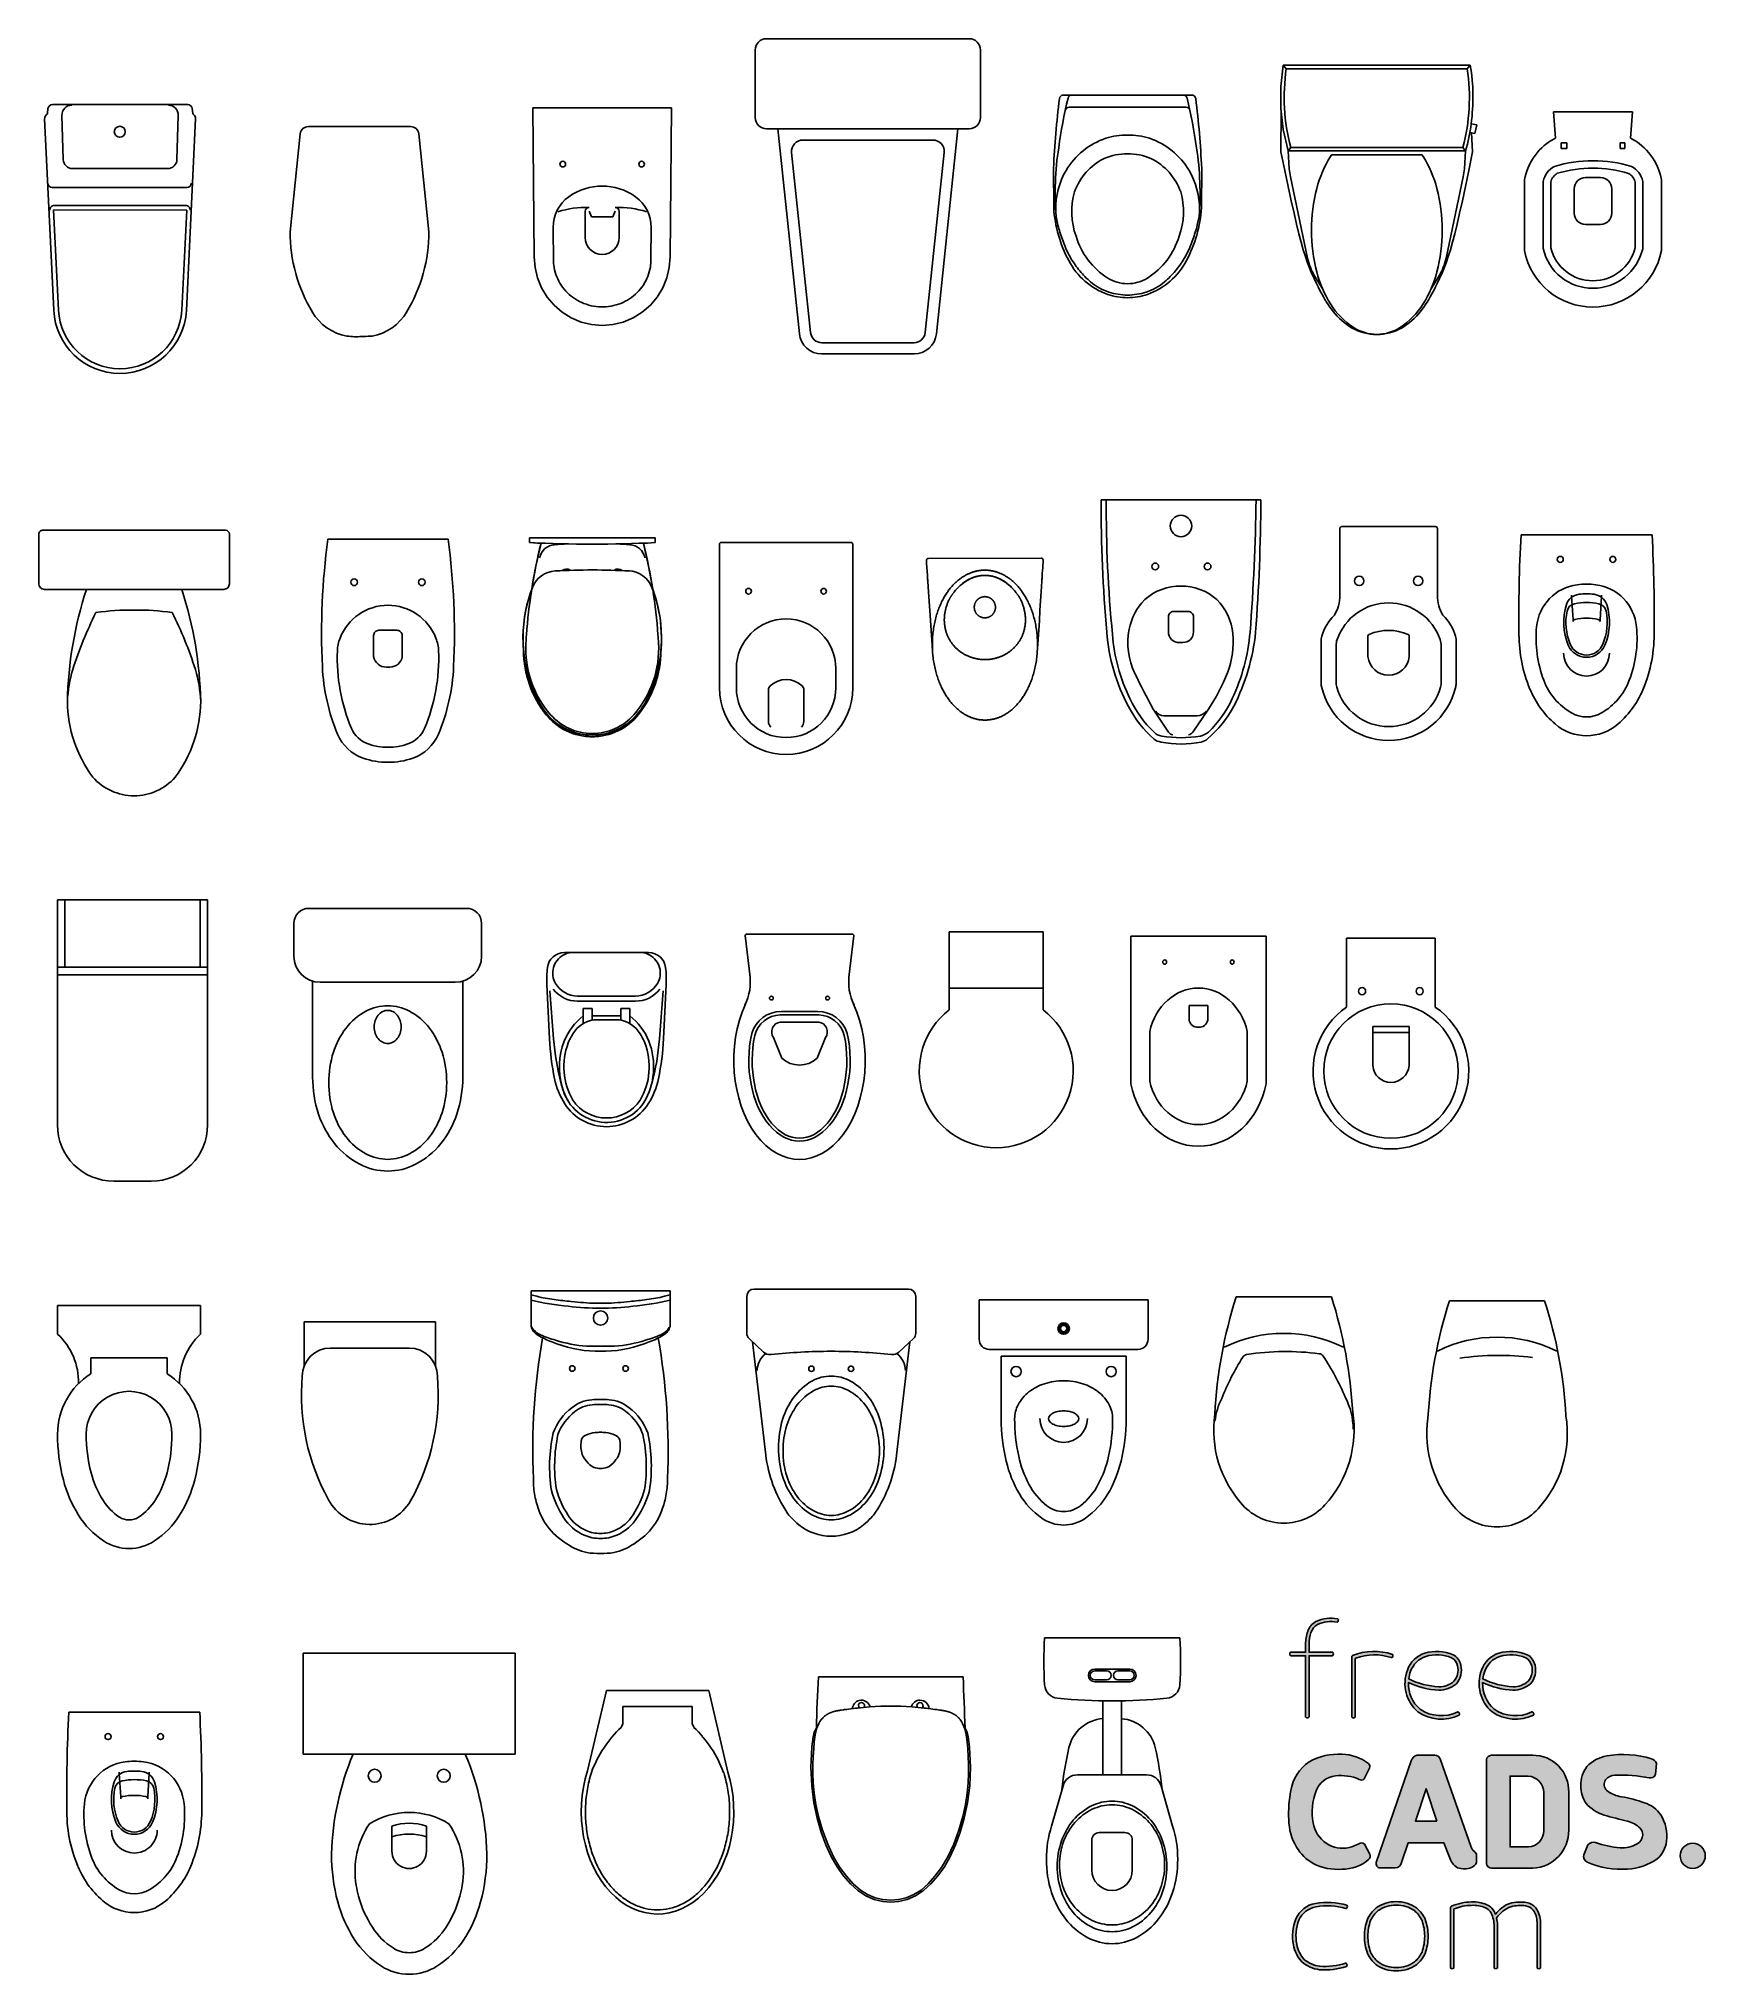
# Model space of a CAD drawing. Header units: inches. Extents: x -4069 to 370, y 13184 to 18341.
import ezdxf

# ---------------------------------------------------------------- set-up
doc = ezdxf.new("R2010")
doc.units = ezdxf.units.IN
doc.header["$MEASUREMENT"] = 0
doc.layers.add('freecads.com', color=7, linetype='Continuous')
doc.styles.add('PL-01$0$Standard', font='ARIALN.TTF')

# ---------------------------------------------------------------- blocks, each defined once
blk = doc.blocks.new('A$C7A693FB6')
at = {"layer": 'freecads.com', "true_color": 0xc7c8ca}
h = blk.add_hatch(color=9, dxfattribs=at)
h.dxf.hatch_style = 1
edge = h.paths.add_edge_path()
edge.add_arc((140.1538127532352, 300.6546312716704), 21.61675633792863, 108.2032252494281, 160.6504463965192)
edge.add_arc((147.7178234376818, 297.4731191089118), 29.81176414172355, 159.6978691462817, 228.706553973592)
edge.add_arc((146.3245251336371, 302.1564739358803), 32.67411261440294, 235.9813383223777, 295.5016419348553)
edge.add_arc((160.1494820244516, 273.0936783557672), 0.4918813364811017, 299.5324380509559, 342.7686740131996)
edge.add_arc((158.6254212458475, 273.3114541418208), 2.026726126424374, 349.6683109373354, 421.3351453676448)
edge.add_arc((159.4152204808121, 274.6329702099475), 0.4918813364807222, 68.23478229087897, 110.683813852154)
edge.add_arc((146.3245251336405, 302.1564739358805), 29.98785541781536, 236.3083764983362, 295.51450789889964, ccw=False)
edge.add_arc((147.7178234376808, 297.4731191089119), 27.12550694513324, 178.6471360152599, 228.3465639945595, ccw=False)
edge.add_arc((147.8832632161733, 355.9556434467408), 63.95382284342681, 244.7473414766129, 266.8824281259978)
edge.add_arc((144.4494490085858, 313.1411216460407), 21.04469848496443, 269.8793420018887, 310.7286813278013)
edge.add_arc((145.7998834629707, 307.8461802232047), 16.33301927633285, 319.2900061744131, 373.6420763243655)
edge.add_arc((149.5666043489365, 309.1554966144702), 12.36971602405946, 11.86324171132332, 60.95424492016926)
edge.add_arc((142.7280703080931, 288.6233387050087), 33.87556016904278, 67.71857367640276, 105.981897984822)
edge = h.paths.add_edge_path(flags=16)
edge.add_arc((149.4952735232085, 309.0762608876301), 9.787749267912577, 12.2091753879331, 59.922429973902126, ccw=False)
edge.add_arc((145.7174918049491, 307.8872508291432), 13.73634082696034, -39.7856299137178, 13.724243883165684, ccw=False)
edge.add_arc((144.4494490085832, 313.1411216460385), 18.35844128837472, 270.09352389860436, 310.094068738446, ccw=False)
edge.add_arc((147.8832632161673, 355.9556434467427), 61.26756564684096, 243.7873216456942, 266.8151733359257, ccw=False)
edge.add_arc((147.7491142864103, 297.4672288530357), 27.15729734774515, 159.6149002581664, 172.5493091997715, ccw=False)
edge.add_arc((140.153812753234, 300.654631271672), 18.9304991413382, 108.35887957662649, 160.6504463965181, ccw=False)
edge.add_arc((142.7280703080969, 288.6233387050073), 31.18930297245655, 68.02212811044461, 105.8850275307042, ccw=False)
edge = h.paths.add_edge_path()
edge.add_arc((198.202223562937, 300.6546312716712), 21.61675633792764, 108.2032252494269, 160.6504463965205)
edge.add_arc((205.7662342473849, 297.4731191089119), 29.81176414172408, 159.6978691462824, 228.7065539735913)
edge.add_arc((204.3729359433387, 302.1564739358795), 32.67411261440186, 235.9813383223783, 295.5016419348543)
edge.add_arc((218.1978928341549, 273.0936783557707), 0.4918813364828653, 299.5324380504857, 342.7686740115021)
edge.add_arc((216.6738320555507, 273.3114541418201), 2.026726126423786, 349.6683109370368, 421.3351453677147)
edge.add_arc((217.463631290511, 274.6329702099473), 0.4918813364815973, 68.23478229069511, 110.683813852346)
edge.add_arc((204.3729359433407, 302.1564739358807), 29.98785541781419, 236.30837649834018, 295.5145078988942, ccw=False)
edge.add_arc((205.7662342473832, 297.4731191089118), 27.12550694513312, 178.6471360152597, 228.3465639945596, ccw=False)
edge.add_arc((205.9316740258758, 355.9556434467404), 63.9538228434264, 244.7473414766128, 266.8824281259978)
edge.add_arc((202.4978598182882, 313.141121646041), 21.04469848496466, 269.8793420018889, 310.7286813278011)
edge.add_arc((203.8482942726739, 307.8461802232046), 16.33301927633222, 319.290006174412, 373.6420763243666)
edge.add_arc((207.6150151586388, 309.1554966144699), 12.36971602405979, 11.86324171132408, 60.95424492016862)
edge.add_arc((200.7764811177956, 288.6233387050083), 33.8755601690432, 67.71857367640301, 105.9818979848218)
edge = h.paths.add_edge_path(flags=16)
edge.add_arc((207.5436843329116, 309.0762608876305), 9.787749267911977, 12.20917538793151, 59.92242997390349, ccw=False)
edge.add_arc((203.7659026146512, 307.8872508291433), 13.73634082696076, -39.78562991371689, 13.724243883164775, ccw=False)
edge.add_arc((202.4978598182855, 313.141121646039), 18.35844128837518, 270.09352389860493, 310.0940687384455, ccw=False)
edge.add_arc((205.9316740258698, 355.9556434467427), 61.26756564684091, 243.7873216456942, 266.8151733359257, ccw=False)
edge.add_arc((205.7975250961121, 297.4672288530359), 27.15729734774434, 159.6149002581662, 172.5493091997716, ccw=False)
edge.add_arc((198.2022235629369, 300.6546312716716), 18.93049914133868, 108.35887957662709, 160.6504463965173, ccw=False)
edge.add_arc((200.7764811177994, 288.6233387050077), 31.18930297245618, 68.02212811044433, 105.8850275307044, ccw=False)
edge = h.paths.add_edge_path()
edge.add_arc((77.4383804729058, 318.1713471843356), 1.187161785593199, 119.643900352638, 181.8497095416057)
edge.add_line((76.25183727888907, 318.1330280780639), (76.25183727889089, 271.2397693597086))
edge.add_arc((76.74250195588859, 271.274344262877), 0.4918813364850925, 184.0307098855339, 227.2669458584226)
edge.add_arc((77.59522691546975, 272.5561584823187), 2.026726126421155, 234.1665827842983, 305.8334172158771)
edge.add_arc((78.44795187505609, 271.2743442628779), 0.4918813364829538, 312.7330541417854, 364.8189486990127)
edge.add_line((78.93809447547756, 271.3156659331289), (78.93809447547937, 316.8658167021531))
edge.add_arc((79.45977891201615, 316.7667980734737), 0.5309984370506567, 103.60895254350089, 169.2527833850964, ccw=False)
edge.add_arc((93.8189592287604, 277.5722746403117), 42.26964161502002, 71.40332000574301, 110.03902691438739, ccw=False)
edge.add_arc((107.4160080386091, 318.1126323747644), 0.4918813364845933, 256.230659968113, 298.6794023509207)
edge.add_arc((106.4728650092169, 319.3294597150131), 2.026726126424748, 305.5790392766892, 377.2458737086602)
edge.add_arc((107.9596257438401, 319.7291221574039), 0.4918813364833685, 24.14551063533708, 67.38174660705616)
edge.add_arc((93.8189592287654, 277.5722746403123), 44.95589881160895, 71.41245649237347, 112.1746551594717)
edge = h.paths.add_edge_path()
edge.add_arc((65.16475690578633, 347.5960534314625), 0.4918813364808153, 31.55574755267662, 74.7919835243243)
edge.add_arc((59.95728752306445, 321.0632684063825), 27.52962218528399, 78.82269341066285, 115.3411563788757)
edge.add_arc((55.05603529607061, 333.7149427651734), 14.03222032725949, 119.3679185821839, 161.4016785520149)
edge.add_arc((70.49085921057485, 328.2376457423035), 30.40907221205861, 160.8955694441944, 180.0052612748601)
edge.add_line((40.0817871267227, 328.2348533815348), (40.0817871267227, 321.8651307657929))
edge.add_line((40.0817871267227, 321.8651307657929), (28.39882337656854, 321.8651307657929))
edge.add_arc((28.43339827973917, 321.3744660887993), 0.4918813364811202, 94.03070988582041, 137.2669458583613)
edge.add_arc((29.7152124991823, 320.5217411292111), 2.026726126422403, 144.1665827841608, 215.8334172157518)
edge.add_arc((28.43339827974179, 319.6690161696238), 0.4918813364832616, 222.7330541411461, 274.0307098860634)
edge.add_line((28.46797318291465, 319.1783514926283), (40.08178712672088, 319.1783514926283))
edge.add_line((40.08178712672088, 319.1783514926283), (40.0817871267227, 271.2397693597086))
edge.add_arc((40.5724518037204, 271.274344262877), 0.4918813364850925, 184.0307098855339, 227.2669458584226)
edge.add_arc((41.42517676330247, 272.5561584823193), 2.026726126422144, 234.166582784287, 305.8334172158888)
edge.add_arc((42.27790172288784, 271.2743442628764), 0.4918813364831459, 312.7330541420634, 364.8189486991835)
edge.add_line((42.76804432330937, 271.3156659331289), (42.76804432330937, 319.1716047255431))
edge.add_line((42.76804432330937, 319.1716047255431), (61.16963453544849, 319.1783514926319))
edge.add_arc((61.13505963228442, 319.6690161696508), 0.4918813365058924, 274.0307098848521, 317.2669458581709)
edge.add_arc((59.85324541284878, 320.5217411292149), 2.026726126426666, 324.1665827844579, 395.8334172153672)
edge.add_arc((61.13505963228242, 321.3744660887727), 0.4918813365108904, 42.7330541414902, 94.07272378279853)
edge.add_line((61.10012494343391, 321.8651052807691), (42.76804432330937, 321.8583839987041))
edge.add_line((42.76804432330937, 321.8583839987041), (42.76804431199707, 328.2344114724692))
edge.add_arc((70.49497584455897, 328.2373015020895), 27.72693168317847, 160.8486489196256, 180.0059720455945, ccw=False)
edge.add_arc((55.05603529607211, 333.7149427651742), 11.34596313067297, 119.83176293224949, 161.401678552021, ccw=False)
edge.add_arc((59.95728752306032, 321.0632684063825), 24.84336498869465, 78.80715845433161, 115.117361622282, ccw=False)
edge.add_arc((64.83416259426407, 345.922952469769), 0.4918813364843396, 263.640375758216, 306.0896392688103)
edge.add_arc((63.74195897024139, 347.0079772591266), 2.026726126418368, 312.9892761945861, 384.6561106267534)
at = {"layer": 'freecads.com', "true_color": 0x000000}
h = blk.add_hatch(color=18, dxfattribs=at)
h.dxf.hatch_style = 1
edge = h.paths.add_edge_path()
edge.add_arc((343.1696204293858, 162.4636060825214), 9.838309727421802, 0, 180)
edge.add_arc((343.1696204293858, 162.4636060825214), 9.838309727421802, 180, 360)
edge = h.paths.add_edge_path()
edge.add_arc((290.8848206669144, 177.6306236927711), 32.04856826551866, 353.2755136182471, 391.5868350017521)
edge.add_arc((298.2236303118646, 181.1165336599412), 23.98708497329241, 33.67621700606461, 72.60126687052109)
edge.add_arc((270.9021272323723, 107.8038741768424), 102.1994084677598, 70.27428636491834, 80.65532487628896)
edge.add_arc((291.0335735315744, 232.70193125369), 24.31354191749976, 231.7920908530376, 261.63525273384664, ccw=False)
edge.add_arc((280.257231356353, 218.3758302061226), 6.403233737567811, 145.1712782271715, 228.2716123444561, ccw=False)
edge.add_arc((282.785907775978, 215.2917684481669), 10.29788866606735, 93.5563307499346, 139.1098523304732, ccw=False)
edge.add_arc((286.8683735513037, 112.8343215968708), 112.8343217996079, 78.64121473179688, 92.39808452475802, ccw=False)
edge.add_arc((309.9871765515883, 227.9233395635781), 4.553757391280077, 258.654450342611, 335.5687012640083)
edge.add_line((314.1331807611859, 226.0398971108771), (314.7970437249642, 234.8194093676902))
edge.add_arc((309.5631491772793, 233.0283636003942), 5.531861990038623, 18.89101565281942, 74.61733202640126)
edge.add_arc((288.5513327932312, 166.6886317145113), 75.11587323568475, 72.58680032898508, 99.7343136317976)
edge.add_arc((281.0442879602331, 212.538934688426), 28.6585954700145, 100.4408533901963, 136.342336068393)
edge.add_arc((280.4691309319552, 217.7252925452275), 24.88927011657055, 144.0895788053085, 180.8593640679634)
edge.add_arc((279.6484364410751, 216.7879023245663), 24.07238635462055, 178.6572448966717, 213.8744914599057)
edge.add_arc((283.9083169300389, 225.8216059037505), 33.04436405735626, 222.7984799594865, 252.0749885901088)
edge.add_arc((409.8939510715993, 669.867587108679), 494.5964883506406, 254.0209082578499, 256.2350209104834)
edge.add_arc((287.8806232958599, 170.256933887438), 19.70056637433939, 44.20654637147919, 77.30587175785729, ccw=False)
edge.add_arc((297.0062831397495, 179.0720729556042), 7.012818873662098, -1.5001651294591056, 44.5650102805173, ccw=False)
edge.add_arc((295.756437482093, 179.0261742001098), 8.261408473637987, 298.2311871199401, 359.0449879430868, ccw=False)
edge.add_arc((287.8090225876832, 193.0179499165473), 24.35119689081586, 266.4157178802607, 299.13356767022924, ccw=False)
edge.add_arc((292.7563057973377, 245.0047183918243), 76.56416303974659, 250.4022047850329, 265.15275002210376, ccw=False)
edge.add_arc((265.5789486413729, 167.4099730391829), 5.667093522619209, 74.68772782329917, 141.4681576504624)
edge.add_line((261.1457963251905, 170.9402859906986), (257.9689850336545, 163.3219308767075))
edge.add_arc((262.6274547032019, 161.8429865874872), 4.887598170135409, 162.3866955760505, 246.1384215057274)
edge.add_arc((287.4494915989869, 220.3589992849836), 68.45008656556237, 246.95122400588, 273.9898026799247)
edge.add_arc((289.6879885954807, 197.0643455740836), 45.0602960849256, 273.2112748019098, 304.7435954536468)
edge.add_arc((301.4890011550982, 176.2723307118625), 21.35855686439896, 310.5275175533543, 353.5632215634329)
edge = h.paths.add_edge_path()
edge.add_line((246.0640145070392, 182.6210778351815), (246.0640145070392, 212.3241524614095))
edge.add_arc((218.1816005595172, 213.3041035511928), 27.89962923910172, 357.9871197448085, 450.5803736083035)
edge.add_line((217.8989980409788, 241.202301476791), (185.2995279704282, 241.202301476791))
edge.add_arc((185.7592706872992, 237.0681434450711), 4.159642532351842, 96.34555580739377, 170.0567550037188)
edge.add_line((181.6621089846267, 237.7863996522174), (181.6621089846267, 156.5067082910973))
edge.add_arc((185.7130168313935, 156.8159415744951), 4.062693639269118, 184.3653094378038, 271.2718551952325)
edge.add_line((185.8031933454386, 152.7542488481959), (218.0454575576841, 152.7542488481959))
edge.add_arc((216.67229351146, 182.1181822956717), 29.39602297940376, 272.6774079435917, 360.980241362738)
edge = h.paths.add_edge_path(flags=16)
edge.add_line((214.5788121052374, 169.443439005463), (200.2437425900462, 169.443439005463))
edge.add_line((200.2437425900462, 169.443439005463), (200.2437425900462, 224.861223551452))
edge.add_line((200.2437425900462, 224.861223551452), (214.3589203687698, 224.861223551452))
edge.add_arc((213.4891577763401, 211.7654653452275), 13.1246093261128, 0.9488699358980739, 86.20024701537318, ccw=False)
edge.add_line((226.611967342551, 211.9828108122856), (226.611967342551, 182.0684988974281))
edge.add_arc((213.9991504561088, 182.0429546585186), 12.6128427532838, -87.36586990839709, 0.11603871621440476, ccw=False)
edge = h.paths.add_edge_path()
edge.add_arc((140.7943554872424, 236.1256069520055), 5.189345677915158, 16.42917765890726, 86.1416713329243)
edge.add_line((141.143544767614, 241.3031908877201), (127.331249254732, 241.3031908877201))
edge.add_arc((128.4653361711673, 235.6836558771457), 5.732828871429978, 101.4096981907611, 167.2180096827639)
edge.add_line((122.8745728468184, 236.951998228491), (95.47711365303621, 157.2481774119115))
edge.add_arc((98.60738128902854, 156.1997775287089), 3.301169154714755, 161.4830965687202, 264.7226972713264)
edge.add_line((98.30375252002341, 152.9126013304085), (110.1119305099874, 152.9126013304085))
edge.add_arc((110.0940285590948, 158.1590759387759), 5.246505150677897, 270.1955031382058, 350.0571425142275)
edge.add_line((115.2617335469786, 157.2531833103203), (120.461765660837, 172.6769416223142))
edge.add_line((120.461765660837, 172.6769416223142), (148.3229994405847, 172.6769416223142))
edge.add_line((148.3229994405847, 172.6769416223142), (152.8661881407807, 161.3005524899454))
edge.add_arc((165.8082469593937, 164.7120474554202), 13.3841392836409, 194.7671190466299, 239.9582071692397)
edge.add_arc((164.2980651482303, 166.6209022411928), 14.45869936490273, 248.9626154833211, 292.8840273558571)
edge.add_arc((167.1546344916472, 160.3464100112096), 7.569652552684759, 291.4321409489293, 335.0884638981837)
edge.add_line((174.0200006915566, 157.1579328340122), (174.0200006915566, 162.8572921045561))
edge.add_arc((170.2133089746288, 162.4959730180938), 3.823800898316829, 5.422089434263651, 57.84182406900277)
edge.add_arc((176.9176596580193, 171.7945161503539), 7.651199587942645, 194.1939537312615, 232.3928357147342, ccw=False)
edge.add_line((169.500041773932, 169.9184031313162), (145.7718205383499, 237.593309316213))
h.paths.add_polyline_path([(142.7897797849255, 189.5736803996588), (126.0445350820519, 189.5736803996588), (134.3902020946298, 214.9818573193406)], flags=16)
edge = h.paths.add_edge_path()
edge.add_arc((86.8592510146051, 162.4373828536583), 3.826042247839482, 312.1299985804686, 377.972319914028)
edge.add_line((90.49860418655226, 163.6179368643207), (86.17702548081797, 171.5486033577909))
edge.add_arc((83.80309661618482, 169.1466032604943), 3.377150088721392, 45.33676058611885, 125.9106013597289)
edge.add_arc((66.51498360703901, 199.7613530360744), 31.80534970440741, 284.01046898674167, 298.7691590134854, ccw=False)
edge.add_arc((69.19584694103584, 191.6347990389389), 23.28013952352295, 236.3772556936009, 282.45069946151494, ccw=False)
edge.add_arc((69.31177533073551, 191.9217751513023), 23.58337955629239, 189.0063333186407, 236.52878679716508, ccw=False)
edge.add_arc((92.87855886101421, 196.6924304553491), 47.61740674763477, 159.5296417362086, 190.2368839039962, ccw=False)
edge.add_arc((65.59756286227851, 206.4608114536045), 18.6469552126828, 96.74101039355781, 158.3335350568109, ccw=False)
edge.add_arc((68.05774919894961, 191.8480520613528), 33.45539524065125, 65.18297915570167, 97.9877288239366, ccw=False)
edge.add_arc((83.75100261094548, 225.04324660106), 3.275939245330761, 239.7304829850701, 312.0218741429899)
edge.add_line((85.94396309699187, 222.609586344217), (90.19868691474403, 231.1402753823822))
edge.add_arc((87.38786010881513, 232.3313364806043), 3.052764955352191, 337.0356602815251, 411.5960473281256)
edge.add_arc((68.12174828755826, 207.3918649390801), 34.56699281293001, 52.2500320303104, 89.00434785631009)
edge.add_arc((65.63410976224633, 195.8233516607141), 46.23354774673614, 86.1699238497659, 119.5979673440978)
edge.add_arc((62.23916945322021, 208.0313572675149), 34.08098981112958, 124.779191723681, 170.4354704173881)
edge.add_arc((113.2601339306768, 196.0072124369949), 86.4567015183262, 168.1953079947811, 183.466399120789)
edge.add_arc((69.91247652488372, 191.1843436988534), 42.9527708221282, 180.5396848707813, 210.7589979072758)
edge.add_arc((63.08503768021617, 187.0612726979269), 34.97715789889036, 210.6749329033254, 240.8972567862861)
edge.add_arc((65.13893098518851, 193.0687430847212), 41.24055603915648, 242.4636306661784, 274.83212936902)
edge.add_arc((69.18102172545848, 182.6412316579221), 30.67172864667495, 268.9386626855082, 311.3034906129058)
at = {"layer": 'freecads.com', "true_color": 0xc7c8ca}
h = blk.add_hatch(color=9, dxfattribs=at)
h.dxf.hatch_style = 1
edge = h.paths.add_edge_path()
edge.add_arc((208.261278111128, 95.1205834886234), 28.40779453373561, 81.64014714796792, 105.13414053939351, ccw=False)
edge.add_arc((211.1142185195407, 113.8620371179961), 9.451196814020392, 40.50808698988442, 82.233108941956, ccw=False)
edge.add_arc((204.5954294681008, 110.4493599938276), 16.70490751088967, 0.05396173480869493, 34.8753669321531, ccw=False)
edge.add_line((221.3003295703147, 110.465092839484), (221.3003283777343, 74.68873519509361))
edge.add_arc((221.7909930547285, 74.72331009826036), 0.4918813364814429, 184.0307098853647, 227.2669458585905)
edge.add_arc((222.6437180143141, 76.00512431770449), 2.026726126422278, 234.16658278429, 305.8334172158861)
edge.add_arc((223.496442973899, 74.72331009826387), 0.4918813364852829, 312.7330541419156, 364.81894870143)
edge.add_line((223.986585574321, 74.76463176853576), (223.986585574321, 110.4676240775552))
edge.add_arc((204.5954294680946, 110.4493599938247), 19.39116470748461, 0.05396556034367673, 35.25589158689552)
edge.add_arc((211.1147589862007, 113.862691055492), 12.13662000111364, 39.86791125577775, 80.58244588785008)
edge.add_arc((208.2612781111257, 95.1205834886259), 31.094051730321, 81.04627766673387, 105.3183102910388)
edge.add_arc((207.3128970348926, 103.583282575004), 22.71989786920953, 108.6515278312196, 144.9559544340595)
edge.add_arc((166.082535485584, 107.9340489835826), 24.24236241244342, 21.01885948635306, 30.53011243698279)
edge.add_arc((177.7262209629165, 113.6364303957112), 11.3605410446993, 35.59560743798678, 68.07514234883433)
edge.add_arc((171.2027314627878, 98.61814760329645), 27.73197876278706, 67.15778955630186, 92.60395400663121)
edge.add_arc((170.9580505700843, 83.44886938712713), 42.88464082449499, 91.35652746266034, 112.8387435126899)
edge.add_arc((154.9292420017163, 121.6887432459818), 1.423068406686943, 115.6669681166932, 172.4859943177595)
edge.add_line((153.5183935898222, 121.8748358271514), (153.518393589824, 74.68873519509361))
edge.add_arc((154.0090582668187, 74.72331009826064), 0.4918813364820582, 184.0307098853929, 227.2669458585619)
edge.add_arc((154.8617832264046, 76.0051243177047), 2.026726126422984, 234.1665827842727, 305.8334172159035)
edge.add_arc((155.7145081859886, 74.72331009826233), 0.4918813364853513, 312.7330541421878, 364.8189487016086)
edge.add_line((156.2046507864106, 74.76463176853576), (156.2046507864106, 120.4799220949462))
edge.add_arc((156.6910339660905, 120.5089898316033), 0.4872509936263564, 108.93241815004339, 183.4201019744719, ccw=False)
edge.add_arc((170.9580505700787, 83.44886938712074), 40.19838362791297, 91.3565274626518, 111.0294599033812, ccw=False)
edge.add_arc((171.1986952190427, 98.60450457176027), 25.05986157365111, 67.16139386137081, 92.7270237863437, ccw=False)
edge.add_arc((177.7220497016358, 113.6323624109626), 8.680054637799602, 36.35606175760063, 68.34351252844567, ccw=False)
edge.add_arc((166.0825354855874, 107.9340489835706), 21.5561052158567, 1.6618769930880717, 30.202188607587175, ccw=False)
edge.add_line((187.6295737281343, 108.5592010061264), (187.6295737281362, 74.68873519509361))
edge.add_arc((188.1202384051309, 74.72331009826061), 0.4918813364819995, 184.03070988539, 227.2669458585646)
edge.add_arc((188.9729633647159, 76.00512431770447), 2.026726126422267, 234.1665827842898, 305.8334172158863)
edge.add_arc((189.8256883243014, 74.72331009826364), 0.4918813364847301, 312.733054141885, 364.818948701462)
edge.add_line((190.3158309247228, 74.76463176853576), (190.3158309247228, 108.5970176826158))
edge.add_arc((166.082535485596, 107.9340489835716), 24.24236241243658, 1.567093344320208, 13.39955175350389)
edge.add_arc((208.1153021152303, 102.0567155372392), 21.7383549929397, 109.5400224172028, 148.0755155677706, ccw=False)
edge = h.paths.add_edge_path()
edge.add_arc((109.8960746482563, 101.5249303539561), 26.35028038201353, 25.19111344563328, 49.7064704732981)
edge.add_arc((111.3594953560967, 99.59906902525408), 26.97639124184472, 54.72891190369938, 90.5541312783105)
edge.add_arc((110.8377037248754, 99.5990690252916), 26.97639124180727, 89.44586872167257, 125.2710880963797)
edge.add_arc((112.3011244327363, 101.5249303539557), 26.35028038202159, 130.2935295267702, 154.808886554339)
edge.add_arc((126.2398219926386, 99.37065730895813), 40.07870566201949, 160.5129937365808, 179.9533827710763)
edge.add_arc((126.2398219926421, 99.43587530629524), 40.07870566202318, 180.0466172292821, 199.4870062634114)
edge.add_arc((112.3011244327332, 97.28160226129147), 26.35028038201616, 205.1911134456421, 229.7064704731974)
edge.add_arc((110.8377037248802, 99.20746358995937), 26.97639124180819, 234.7289119035809, 270.5541312783211)
edge.add_arc((111.3594953560901, 99.20746359000026), 26.97639124184894, 269.4458687217075, 305.2710880963778)
edge.add_arc((109.8960746482509, 97.28160226129401), 26.35028038201687, 310.2935295267836, 334.8088865543788)
edge.add_arc((95.95737708834096, 99.43587530629048), 40.07870566202343, 340.5129937366125, 359.9533827709016)
edge.add_arc((95.95737708833893, 99.37065730896285), 40.07870566202546, 0.04661722909374306, 19.48700626338697)
edge = h.paths.add_edge_path(flags=16)
edge.add_arc((95.95737708832343, 99.4315040991513), 37.39244846545177, 340.72003334334147, 359.95338277108937, ccw=False)
edge.add_arc((109.8960746482577, 97.27723105415876), 23.66402318542281, 310.5838482302023, 334.48791566190687, ccw=False)
edge.add_arc((111.2307994702083, 99.463494872907), 24.57709084166403, 269.6918050798081, 304.8956357211521, ccw=False)
edge.add_arc((110.9674367642077, 99.46801718512084), 24.58160753253385, 235.11341864058681, 270.30572081836954, ccw=False)
edge.add_arc((112.3011244327323, 97.2772310541579), 23.66402318542845, 205.5120843380843, 229.421378555179, ccw=False)
edge.add_arc((126.2398219926608, 99.43150409915143), 37.39244846545259, 180.0466172289109, 199.2799666566583, ccw=False)
edge.add_arc((126.239821992653, 99.37065730896055), 37.39244846544481, 160.7200333433143, 179.953382771084, ccw=False)
edge.add_arc((112.3011244327279, 101.5249303539543), 23.66402318542558, 130.5786214448013, 154.4879156618746, ccw=False)
edge.add_arc((110.9674367642114, 99.33414422299444), 24.5816075325339, 89.69427918164308, 124.88658135941299, ccw=False)
edge.add_arc((111.2307994702097, 99.33866653520876), 24.57709084166363, 55.104364278877085, 90.30819492019953, ccw=False)
edge.add_arc((109.8960746482558, 101.5249303539546), 23.66402318542525, 25.512084338125078, 49.416151769825376, ccw=False)
edge.add_arc((95.9573770883301, 99.3706573089605), 37.39244846544509, 0.04661722891609088, 19.279966656685588, ccw=False)
edge = h.paths.add_edge_path()
edge.add_arc((51.59033076620959, 104.5023450878739), 21.02604112400761, 100.2293871277257, 155.6131205923017)
edge.add_arc((67.16018527017981, 99.60362165698818), 37.2813191884159, 158.6376280384836, 190.7802142258445)
edge.add_arc((56.42350627530941, 97.4312892324859), 26.32810504628776, 190.5064794435654, 223.1434487199879)
edge.add_arc((54.20039884524137, 98.75792931699738), 25.73379501119169, 228.692036714497, 262.7062459628369)
edge.add_arc((54.99629556388413, 128.0783758007159), 54.9962966249523, 265.7632922277344, 288.1939427880684)
edge.add_arc((71.99382573105079, 76.29161325324303), 0.4918813365030065, 290.7426716697364, 333.9789076450074)
edge.add_arc((70.5209421648571, 76.73972211307334), 2.026726126427396, 340.8785445712408, 412.5453790012286)
edge.add_arc((71.50340573258447, 77.92502919896899), 0.4918813365100457, 59.44501592400427, 103.2123217645986)
edge.add_arc((54.99629556388619, 128.0783758007215), 52.31003942836946, 265.84298783294275, 288.26507989886755, ccw=False)
edge.add_arc((54.20039884524117, 98.75792931699898), 23.04753781460447, 229.0154744748766, 262.53072476759314, ccw=False)
edge.add_arc((56.42386378112957, 97.43153721921128), 23.64227862535174, 190.4758104875937, 222.827578853519, ccw=False)
edge.add_arc((67.16018527018193, 99.60362165698568), 34.59506199182982, 158.7569020747099, 190.7802142258665, ccw=False)
edge.add_arc((51.59033076621142, 104.5023450878756), 18.33978392742007, 100.29556229082152, 155.3949868098461, ccw=False)
edge.add_arc((56.89068516353239, 70.05863085961148), 53.1845519136239, 73.86742914481181, 99.28179610676523, ccw=False)
edge.add_arc((71.76329717507345, 121.6315241590186), 0.4918813365030767, 258.8984685785338, 299.6750907375683)
edge.add_arc((70.79915154433625, 122.8317786122677), 2.026726126428695, 306.5747276610272, 378.2415620906522)
edge.add_arc((72.27874278589158, 123.2572163958602), 0.4918813365110627, 25.14119901544435, 71.25337670798646)
edge.add_arc((56.89068516353579, 70.05863085961332), 55.8708091102089, 73.84411949061781, 99.30563497474644)
at = {"layer": 'freecads.com'}
for points in [[(65.58390442835662, 347.8534686670282, 0.1909240699250873), (65.29378928155711, 348.0707089857133, 0.1607042461837881), (48.17441188112207, 345.943862034168, 0.1854914147818408), (41.75660903182506, 338.1902604471543, 0.08357553701263709), (40.0817871267227, 328.2348533815348), (40.0817871267227, 321.8651307657929), (28.39882337656854, 321.8651307657929, 0.1909240699291303), (28.0721000067133, 321.7082486633699, 0.3233132727007023), (28.07210000671148, 319.3352335950549, 0.227642567099128), (28.46797318291465, 319.1783514926283), (40.08178712672088, 319.1783514926283), (40.0817871267227, 271.2397693597086, 0.1909240699306959), (40.23866922914749, 270.9130459898479, 0.3233132727007579), (42.61168429746249, 270.9130459898515, 0.231262987135859), (42.76804432330937, 271.3156659331289), (42.76804432330937, 319.1716047255431), (61.16963453544849, 319.1783514926319, 0.1909240699326368), (61.49635790532739, 319.3352335950622, 0.3233132726974162), (61.49635790533102, 321.7082486633626, 0.2278353952159352), (61.10012494343391, 321.8651052807691), (42.76804432330937, 321.8583839987041), (42.76804431199707, 328.2344114724692, -0.08378482305409404), (44.3025838440517, 337.3335282943044, -0.1833986582441332), (49.41192982166103, 343.557450207707, -0.1597722091533594), (64.7796775841307, 345.4340980611232, 0.1873674031164196), (65.12390541348395, 345.5254649254457, 0.3233132727034803)], [(76.85120083540642, 319.2031287399368, 0.2782918623332811), (76.25183727888907, 318.1330280780639), (76.25183727889089, 271.2397693597086, 0.1909240699306948), (76.40871938131568, 270.9130459898479, 0.3233132727006405), (78.78173444962886, 270.9130459898515, 0.2312629871363541), (78.93809447547756, 271.3156659331289), (78.93809447547937, 316.8658167021531, -0.2945238314324685), (79.33483817614433, 317.2828883297952, -0.1701954113470862), (107.2989335158745, 317.6348868302448, 0.1873650494415168), (107.6520658935333, 317.6810956575428, 0.3233132727025344), (108.4084721599411, 319.9303288768097, 0.1909240699253981), (108.1487981023038, 320.1831717890236, 0.1797581251139338)], [(133.400988976693, 321.1895655451553, 0.2329244987751743), (119.7580843988962, 307.8169227673716, 0.3105498022921123), (128.0445714092639, 275.0743594140513, 0.2657071005714478), (160.3919383202701, 272.6657038310623, 0.1909240698825507), (160.6192860263418, 272.9479682017409, 0.3233132726945266), (159.5976121046897, 275.089785867207, 0.1873663555165316), (159.2414827959092, 275.0931467695664, -0.2642400178410728), (129.6895782523879, 277.2055217532943, -0.2203191110100074), (120.5998776920333, 298.1135451909759, 0.09688397365073616), (144.4051314456719, 292.0964698248135, 0.1801506609488795), (158.1806482454704, 297.1932847444405, 0.2417040985896783), (161.6721165320596, 311.6984180250001, 0.2175371146621262), (155.5721994045252, 319.9695015406833, 0.1685239810017675)], [(154.4006195162347, 317.546067049534, -0.2112492178642363), (159.0616438701418, 311.14618700149, -0.2378180743213001), (156.2731010770567, 299.0971329568383, -0.1763294319352773), (144.4794154782558, 294.7827048148029, -0.1008174648132787), (120.8211107234856, 300.9887943215399, -0.05649700198620179), (122.2926076740368, 306.9268837266573, -0.2322085942165075), (134.1913120579084, 318.6216116300529, -0.1667277043148384)], [(191.4493997863956, 321.1895655451553, 0.2329244987751859), (177.8064952085988, 307.8169227673716, 0.3105498022921053), (186.0929822189664, 275.0743594140513, 0.265707100571441), (218.4403491299709, 272.6657038310623, 0.1909240698770103), (218.6676968360425, 272.94796820173, 0.3233132726963006), (217.6460229143904, 275.089785867207, 0.1873663555182269), (217.2898936056063, 275.0931467695664, -0.2642400178410289), (187.7379890620905, 277.2055217532943, -0.2203191110100083), (178.6482885017358, 298.1135451909759, 0.0968839736507368), (202.4535422553745, 292.0964698248135, 0.1801506609488773), (216.2290590551729, 297.1932847444405, 0.2417040985896886), (219.7205273417621, 311.6984180250001, 0.2175371146621202), (213.6206102142278, 319.9695015406833, 0.1685239810017652)], [(212.4490303259372, 317.546067049534, -0.2112492178642504), (217.1100546798443, 311.14618700149, -0.237818074321292), (214.3215118867593, 299.0971329568383, -0.1763294319352725), (202.5278262879583, 294.7827048148029, -0.1008174648132787), (178.8695215331882, 300.9887943215399, -0.0564970019862035), (180.3410184837394, 306.9268837266573, -0.2322085942165009), (192.2397228676109, 318.6216116300529, -0.1667277043148405)], [(89.42581756922482, 159.5998953377457, 0.2954652772994217), (90.49860418655226, 163.6179368643207), (86.17702548081797, 171.5486033577909, 0.3668083756100806), (81.822323023227, 171.8818690053886, -0.06448609874851835), (74.21503276433032, 168.902164569834, -0.2037860447889977), (56.3051181580704, 172.2493919583867, -0.2103796911642634), (46.01915425342668, 188.2299470614453, -0.1347931960817215), (48.26803696233583, 213.3453209340987, -0.2754107991691995), (63.40875369787864, 224.9788581417852, -0.1441233560881904), (82.09970580755362, 222.213936295313, 0.326325940544454), (85.94396309699187, 222.609586344217), (90.19868691474403, 231.1402753823822, 0.3373164453018336), (89.28424332706345, 234.7236375825087, 0.1617601008492787), (68.72240279743346, 241.9536387113985, 0.1469005748265781), (42.79885105477115, 236.0239971407609, 0.2018909279320758), (28.63193639449491, 213.6941968946667, 0.06673149515056971), (26.96161113363996, 190.7797655957293, 0.1326261401292385), (33.00203923887966, 169.2170921490069, 0.1326395085295634), (46.07294505267964, 156.5000181569885, 0.1421808440104941), (68.61289631108957, 151.974765091185, 0.1869860757455073)], [(145.7718205383499, 237.593309316213, 0.3139201381329451), (141.143544767614, 241.3031908877201), (127.331249254732, 241.3031908877201, 0.2953039335196925), (122.8745728468184, 236.951998228491), (95.47711365303621, 157.2481774119115, 0.4836320766431824), (98.30375252002341, 152.9126013304085), (110.1119305099874, 152.9126013304085, 0.3632866959101063), (115.2617335469786, 157.2531833103203), (120.461765660837, 172.6769416223142), (148.3229994405847, 172.6769416223142), (152.8661881407807, 161.3005524899454, 0.1997792799995184), (159.1077243590262, 153.1259272572752, 0.1940244712113894), (169.9205780933007, 153.3001914678462, 0.1928245279758477), (174.0200006915566, 157.1579328340122), (174.0200006915566, 162.8572921045561, 0.2327980629730456), (172.2485592774156, 165.7331337362193, -0.1682348263273368), (169.500041773932, 169.9184031313162)], [(246.0640145070392, 182.6210778351815), (246.0640145070392, 212.3241524614095, 0.427533145278378), (217.8989980409788, 241.202301476791), (185.2995279704282, 241.202301476791, 0.3331947013159227), (181.6621089846267, 237.7863996522174), (181.6621089846267, 156.5067082910973, 0.398486947376509), (185.8031933454386, 152.7542488481959), (218.0454575576841, 152.7542488481959, 0.4055641029149668)], [(322.7129171367815, 173.8778909585562, 0.1687393631435901), (318.185307309026, 194.4173493107555, 0.1714947581273497), (305.3962410945314, 204.0061361046392, 0.04532682888747008), (287.4965774290486, 208.6470361355496, -0.1309563636422468), (275.9952376942711, 213.59704246002, -0.3793668221474195), (275.0010536159807, 222.0328779033152, -0.201424332417349), (282.1471314603023, 225.5698264260755, -0.06009786466247088), (309.0913356116816, 223.4585690891836, 0.3487959090147779), (314.1331807611859, 226.0398971108771), (314.7970437249642, 234.8194093676902, 0.2480599747548195), (311.030555591773, 238.3620504576757, 0.1190105142514957), (275.8507654961195, 240.7230156336809, 0.1579438240049249), (260.3104405572358, 232.3233393088121, 0.1618293659353234), (255.5826603325877, 217.3519990381501, 0.1548852358087821), (259.6620845389007, 203.3705433277828, 0.128442279158078), (273.7381872659898, 194.3812105727193, 0.0096611895200442), (292.2097484647584, 189.4759606771004, -0.1454356272141805), (302.0025989633377, 183.9930948764813, -0.2037484692935271), (304.016698366433, 178.8884785540686, -0.2717586503453019), (299.6643348708913, 171.7474924536036, -0.1437363289786992), (286.2866653929796, 168.7143860094366, -0.06445041269642293), (267.075512672036, 172.8758897140178, 0.2999213032873965), (261.1457963251905, 170.9402859906986), (257.9689850336545, 163.3219308767075, 0.3826216252148614), (260.6502823686806, 157.373153768207, 0.1185284923434042), (292.2121753376832, 152.0748049612739, 0.1384604862398895), (315.3680728054042, 160.0378205111992, 0.1900173404410858)], [(214.5788121052374, 169.443439005463), (200.2437425900462, 169.443439005463), (200.2437425900462, 224.861223551452), (214.3589203687698, 224.861223551452, -0.3901419819800843), (226.611967342551, 211.9828108122856), (226.611967342551, 182.0684988974281, -0.4013990068192301)], [(353.0079301568076, 162.4636060825214, 1), (333.331310701964, 162.4636060825214, 1)], [(47.85632636194714, 125.1941699580348, 0.2464737811563943), (32.44027010390528, 113.183910728847, 0.1411753284008307), (30.53681053214677, 92.63044567855832, 0.1433761482964864), (37.21336438834442, 79.42741287179524, 0.149514386275549), (50.93332684347843, 73.23236475490921, 0.09818588310874377), (72.168036046427, 75.83161541062145, 0.1909240699414682), (72.43584633899081, 76.07582393155099, 0.3233132726929765), (71.75346098540467, 78.34860873075013, 0.1933268343359629), (71.3909812171496, 78.40389032449093, -0.09814817976177825), (51.20434539577036, 75.90595646904694, -0.1472893193683624), (39.08455195160423, 81.3596485972339, -0.1421063691963727), (33.17566039301892, 93.13288884747817, -0.1406445637489123), (34.91580504444937, 112.1383038658387, -0.2451582894371246), (48.31253435895087, 122.546838021095, -0.1113478786268565), (71.66858631167997, 121.1488471432458, 0.179823093801799), (72.00681827177505, 121.2041546179171, 0.3233132726912282), (72.72402502620571, 123.4661924128304, 0.2039620782002499), (72.43682540898772, 123.7230029708953, 0.111556158279313)], [(133.7402610165809, 112.7406359779161, 0.1073782866223338), (126.9368970560445, 121.6233792462699, 0.1576027793298292), (111.0985995404899, 126.5741986413741, 0.1576027793302584), (95.26030202491893, 121.6233792462554, 0.1073782866219103), (88.45693806440977, 112.7406359779307, 0.08502873076688745), (86.16112959635393, 99.40326630750133, 0.0850287307652778), (88.45693806440795, 86.06589663732666, 0.1073782866218502), (95.26030202490801, 77.1831533690056, 0.1576027793304066), (111.0985995404917, 72.23233397387594, 0.1576027793300935), (126.9368970560699, 77.18315336900196, 0.1073782866220259), (133.7402610165809, 86.06589663733757, 0.08502873076597979), (136.0360694846295, 99.40326630762502, 0.08502873076599832)], [(133.3498131771703, 99.40108070405768, -0.08411888836378814), (131.2527245818364, 87.08510188823857, -0.1046810450005921), (125.2909451602354, 79.30547668126383, -0.1548252940562175), (111.0985995405063, 74.88675958487511, -0.1547737862529547), (96.90789345116536, 79.30407236491737, -0.1047041011218226), (90.94447449914696, 87.08510188823857, -0.08411888836378628), (88.84738590381312, 99.40108070405768, -0.08411888836388377), (90.94447449915242, 111.7170595198877, -0.1047041011217289), (96.907893451169, 119.498089043198, -0.1547737862528975), (111.0985995405044, 123.9154018232402, -0.1548252940561206), (125.2909451602263, 119.4966847268588, -0.1046810450005737), (131.252724581831, 111.7170595198877, -0.08411888836388312)], [(200.8445781156988, 122.5431171324853, -0.1028724890680155), (212.3914819528181, 123.2265295943325, -0.1840982877457284), (218.3000985331873, 120.001112752554, -0.1531170891038049), (221.3003295703147, 110.465092839484), (221.3003283777343, 74.68873519509361, 0.1909240699322202), (221.4572104801591, 74.36201182523291, 0.3233132727007265), (223.8302255484741, 74.36201182523655, 0.2312629871468615), (223.986585574321, 74.76463176853576), (223.986585574321, 110.4676240775552, 0.1548167844086649), (220.4299094907328, 121.6425057145534, 0.1795434393032801), (213.1006524852073, 125.8357346143384, 0.1063044641035408), (200.0468115755866, 125.1099581494018, 0.1597463608247357), (188.7118696601101, 116.6291838389989, 0.04152451203232364), (186.9639925063602, 120.2489540999741, 0.1426751590464779), (181.9681366466975, 124.1753128867531, 0.111488343695037), (169.9428142165871, 126.3214913479133, 0.09400933466723986), (154.3128548237037, 122.9713930566832, 0.2531272357786131), (153.5183935898222, 121.8748358271514), (153.518393589824, 74.68873519509361, 0.1909240699319626), (153.6752756922488, 74.36201182523291, 0.3233132727008928), (156.0482907605656, 74.36201182523655, 0.2312629871464301), (156.2046507864106, 74.76463176853576), (156.2046507864106, 120.4799220949462, -0.3369631605241982), (156.5329440828373, 120.9698814887233, -0.08605081721153196), (170.0064077528368, 123.6359870026608, -0.1120161200435498), (180.9253460331329, 121.6997189251997, -0.1404849972579253), (184.7125198472168, 118.7779115224694, -0.1251783550380768), (187.6295737281343, 108.5592010061264), (187.6295737281362, 74.68873519509361, 0.1909240699319891), (187.786455830561, 74.36201182523291, 0.3233132727007286), (190.159470898876, 74.36201182523655, 0.2312629871471485), (190.3158309247228, 74.76463176853576), (190.3158309247228, 108.5970176826158, 0.05167476128625921), (189.6649648231487, 113.5519811543309, -0.169745513764186)]]:
    blk.add_lwpolyline(points, format="xyb", close=True, dxfattribs=at)
blk.add_lwpolyline([(142.7897797849255, 189.5736803996588), (126.0445350820519, 189.5736803996588), (134.3902020946298, 214.9818573193406)], close=True, dxfattribs=at)

msp = doc.modelspace()

# ---------------------------------------------------------------- linework, layer by layer
at = {"layer": 'freecads.com'}
for p, q in [((-2160.556505982102, 18131.47864919103), (-2160.556505982102, 18311.4786491929)), ((-2130.556505989058, 18341.47864918591), (-1590.556505983834, 18341.47864918591)), ((-1560.556505982073, 18311.4786491929), (-1560.556505982073, 18131.47864919103)), ((-760.4210398362629, 18214.39027444333), (-754.0901660190575, 18271.03397653312)), ((-754.0901660190575, 18271.03397653312), (-255.9518336288311, 18271.03397653312)), ((-754.0901660190575, 18271.03397653312), (-745.9571886079066, 18261.50897548407)), ((-745.9571886079066, 18261.50897548407), (-264.084811039982, 18261.50897548407)), ((-255.9518336288311, 18271.03397653312), (-264.084811039982, 18261.50897548407)), ((-760.4210398362629, 18155.63176789194), (-760.4210398362629, 18214.39027444333)), ((-4044.675628826779, 18155.21435278719), (-4046.300089572083, 18142.47155130831)), ((-3672.507275251621, 18165.82507272636), (-4032.600246501752, 18165.84741723806)), ((-3658.810333328183, 18142.44750676959), (-3660.433212626747, 18155.19050975261)), ((-2749.370249198233, 17760.34252035625, -3.9473315883132e-08), (-2753.336028665719, 18157.58810992267, -3.9473315883132e-08)), ((-2753.336028665719, 18157.58810992267, -3.9473315883132e-08), (-2383.336028665835, 18157.58810992267, -3.9473315883132e-08)), ((-2383.336028665835, 18157.58810992267, -3.9473315883132e-08), (-2387.301808133438, 17760.34252035625, -3.9473315883132e-08)), ((-1317.092446480303, 18191.39722915144), (-1339.812446480304, 18191.39722915144)), ((-1339.812446480304, 18191.39722915144), (-1317.092446480303, 18191.39722915144)), ((-1317.092446480303, 18191.39722915144), (-1339.812446480304, 18191.39722915144)), ((-1012.962446480306, 18158.65722915143), (-1324.582446480301, 18158.65722915143)), ((-1020.452446480303, 18191.39722915144), (-1317.092446480303, 18191.39722915144)), ((-997.7324464803023, 18191.39722915144), (-1020.452446480303, 18191.39722915144)), ((-1020.452446480303, 18191.39722915144), (-997.7324464803023, 18191.39722915144)), ((-997.7324464803023, 18191.39722915144), (-1020.452446480303, 18191.39722915144)), ((-754.2595084027998, 18099.91521791428), (-760.4210398362629, 18155.63176789194)), ((-4053.670955432142, 18127.94299807122), (-4029.202894296686, 17617.96211350082)), ((-4007.591143893347, 18137.29049357102), (-4003.947297772364, 18019.27272601317)), ((-3701.178414284201, 18019.25393857937), (-3697.519921699466, 18137.27125301204)), ((-3676.013451410057, 17617.13012369139), (-3651.441270578282, 18127.91803888951)), ((-3078.634950556807, 18107.36301368043), (-3350.830066145878, 18107.36301368043)), ((-760.1704190687888, 18039.83034782916), (-759.5267578230851, 18147.54506789953)), ((-253.6003763757326, 18114.60098841101), (-238.8662683747389, 18111.6816143772)), ((-243.4414687536337, 18088.59039873689), (-238.8662683747389, 18111.6816143772)), ((-29.11033055574808, 18076.39342237698), (-34.0928571103359, 18146.39466828827)), ((175.9071363471739, 18146.34224841934), (-34.0928571103359, 18146.39466828827)), ((170.8896632133037, 18076.34349869229), (175.9071363471739, 18146.34224841934)), ((-3372.795050571774, 18088.13987309112), (-3399.732508351342, 17826.44372606488)), ((-3056.66996613091, 18088.13987309112), (-3029.732508351342, 17826.44372606488)), ((-1590.556505983834, 18101.47864918964), (-2130.556505989058, 18101.47864918964)), ((-2100.556505987326, 18101.47864918964), (-2043.053233662045, 17555.19756211707)), ((-2033.909222280643, 18071.47864918777), (-1687.203789692292, 18071.47864918777)), ((-1678.059778310846, 17555.19756211707), (-1620.55650598558, 18101.47864918964)), ((-741.390167103862, 18042.4339755705), (-754.2595084027998, 18099.91521791428)), ((-257.2978294424393, 18091.33583337873), (-243.4414687536337, 18088.59039873689)), ((-249.8715805790998, 18039.83034782916), (-253.00472108346, 18090.4852136305)), ((-14.11345125336084, 18063.88967849006), (-14.11719552971772, 18048.88967895738)), ((0.8865482793189585, 18063.88593421371), (-14.11345125336084, 18063.88967849006)), ((0.8828040029620752, 18048.88593468103), (0.8865482793189585, 18063.88593421371)), ((143.3827995634201, 18048.85036405569), (143.386543839777, 18063.85036358837)), ((143.386543839777, 18063.85036358837), (155.8865434503386, 18063.84724335808)), ((155.8865434503386, 18063.84724335808), (155.882799173989, 18048.8472438254)), ((-2063.744385861348, 18038.33810565661), (-2013.218070072609, 17558.33810565475)), ((-1707.894941900297, 17558.33810565475), (-1657.368626111544, 18038.33810565661)), ((-749.8638353513234, 17990.66803821236), (-760.1704190687888, 18039.83034782916)), ((-741.390167103862, 18042.4339755705), (-734.1370697335951, 18051.9589747569)), ((-741.390167103862, 18042.4339755705), (-268.3151665346377, 18042.4339755705)), ((-741.390167103862, 18042.4339755705), (-738.3224315212719, 17994.64245357424)), ((-734.1370697335951, 18051.9589747569), (-275.5682639049046, 18051.9589747569)), ((-384.3269500152819, 18031.97638907343), (-625.3784097002499, 18031.97638907343)), ((-268.3151665346377, 18042.4339755705), (-275.5682639049046, 18051.9589747569)), ((-268.3151665346377, 18042.4339755705), (-271.3829021172278, 17994.64245357424)), ((-249.8715805790998, 18039.83034782916), (-260.1781642965652, 17990.66803821236)), ((-14.11719552971772, 18048.88967895738), (0.8828040029620752, 18048.88593468103)), ((155.882799173989, 18048.8472438254), (143.3827995634201, 18048.85036405569)), ((-3979.419748442393, 17995.48931002946), (-3725.708915045325, 17995.47356674888)), ((-1366.122446480302, 17996.00722915144), (-1365.662446480303, 17890.71722915143)), ((-971.8824464803038, 17890.71722915143), (-971.4224464803046, 17996.00722915144)), ((-740.7467088864796, 17947.44574867994), (-749.8638353513234, 17990.66803821236)), ((-738.3224315212719, 17994.64245357424), (-734.7020174579375, 17973.83705929726)), ((-734.7020174579375, 17973.83705929726), (-689.2784855531208, 17756.97536424607)), ((-275.0033161805623, 17973.83705929726), (-320.4268480853789, 17756.97536424607)), ((-271.3829021172278, 17994.64245357424), (-275.0033161805623, 17973.83705929726)), ((-260.1781642965652, 17990.66803821236), (-268.9586247520201, 17947.44574867994)), ((-111.6851054335784, 17776.84700186132), (-111.6380357543676, 17965.41352310403)), ((-61.68380989798607, 17782.03082524257), (-61.63903566192312, 17961.40153855854)), ((-41.68317714289151, 17784.56321836592), (-41.63956171739119, 17959.29160395796)), ((90.8634557712212, 17971.36347143742), (50.86345701740356, 17971.37345617435)), ((183.3604312728057, 17959.23543981269), (183.3168158473054, 17784.50705422065)), ((203.3609560820914, 17961.33538967631), (203.3161818460285, 17781.96467636037)), ((253.3619528741765, 17965.32241237954), (253.3148831949657, 17776.75589113675)), ((-4033.40710974692, 17944.98607348996), (-3674.469942559343, 17944.96380069828)), ((-732.6382923142664, 17909.56190259069), (-740.7467088864796, 17947.44574867994)), ((-725.3578643517249, 17876.41495310575), (-732.6382923142664, 17909.56190259069)), ((-277.0670413242333, 17909.56190259069), (-284.3474692867749, 17876.41495310575)), ((-268.9586247520201, 17947.44574867994), (-277.0670413242333, 17909.56190259069)), ((20.85596939935203, 17941.38094566169), (20.83974420183222, 17876.38094768675)), ((120.8397410863618, 17876.35598584441), (120.8559662838816, 17941.35598381936)), ((-4029.503135377563, 17885.05361408499), (-4016.71725654199, 17618.56115428282)), ((-3674.411957077311, 17885.03157994486), (-4029.503135377563, 17885.05361408499)), ((-4027.619757576154, 17896.97854218497), (-3677.987320224849, 17896.95684677098)), ((-3688.496128355924, 17617.78798102017), (-3674.411957077311, 17885.03157994486)), ((-2613.336028665835, 17811.61289889419, -3.9473315883132e-08), (-2613.336028665835, 17881.61680489437, -3.9473315883132e-08)), ((-2596.390621004808, 17866.42330779631, -3.9473315883132e-08), (-2603.336028665835, 17881.61680489437, -3.9473315883132e-08)), ((-2540.281436326746, 17866.42330779631, -3.9473315883132e-08), (-2596.390621004808, 17866.42330779631, -3.9473315883132e-08)), ((-2540.281436326746, 17866.42330779631, -3.9473315883132e-08), (-2533.336028665719, 17881.61680489437, -3.9473315883132e-08)), ((-2523.336028665719, 17811.61289889419, -3.9473315883132e-08), (-2523.336028665719, 17881.61680489437, -3.9473315883132e-08)), ((-1359.052446480302, 17867.45722915143), (-1355.342446480303, 17848.86722915144)), ((-982.1924464803014, 17848.86722915144), (-978.4924464803044, 17867.45722915143)), ((-718.724705578541, 17847.40327515513), (-725.3578643517249, 17876.41495310575)), ((-712.5580425576918, 17821.92534797698), (-718.724705578541, 17847.40327515513)), ((-290.9806280599587, 17847.40327515513), (-297.1472910808079, 17821.92534797698)), ((-284.3474692867749, 17876.41495310575), (-290.9806280599587, 17847.40327515513)), ((50.83225471448532, 17846.37346006869), (90.83225346829568, 17846.36347533175)), ((-2698.783567960672, 17831.47635573203, -3.9473315883132e-08), (-2698.783567960672, 17838.47635573156, -3.9473315883132e-08)), ((-2698.336858135714, 17753.15323308141, -3.9473315883132e-08), (-2698.783567960672, 17831.47635573203, -3.9473315883132e-08)), ((-2698.336858135714, 17753.15323308141, -3.9473315883132e-08), (-2698.783567960672, 17831.47635573203, -3.9473315883132e-08)), ((-2437.886977755879, 17839.02656104702, -3.9473315883132e-08), (-2438.336028665952, 17752.86236328709, -3.9473315883132e-08)), ((-706.6771558688633, 17799.37957257837), (-712.5580425576918, 17821.92534797698)), ((-700.9012962894194, 17779.1643481037), (-706.6771558688633, 17799.37957257837)), ((-303.0281777696364, 17799.37957257837), (-308.8040373490803, 17779.1643481037)), ((-297.1472910808079, 17821.92534797698), (-303.0281777696364, 17799.37957257837)), ((-2747.164833705938, 17731.86486450706, -3.9473315883132e-08), (-2749.370249198233, 17760.34252035625, -3.9473315883132e-08)), ((-2387.301808133438, 17760.34252035625, -3.9473315883132e-08), (-2389.507223623987, 17731.86486451777, -3.9473315883132e-08)), ((-695.088023619508, 17760.75907454699), (-700.9012962894194, 17779.1643481037)), ((-689.2479288594477, 17743.96700815171), (-695.088023619508, 17760.75907454699)), ((-683.4299064444058, 17728.67229611486), (-689.2479288594477, 17743.96700815171)), ((-320.457404779052, 17743.96700815171), (-326.2754271940939, 17728.67229611486)), ((-314.6173100189917, 17760.75907454699), (-320.457404779052, 17743.96700815171)), ((-308.8040373490803, 17779.1643481037), (-314.6173100189917, 17760.75907454699)), ((-2740.597887409102, 17704.06718529186, -3.9473315883132e-08), (-2747.164833705938, 17731.86486450706, -3.9473315883132e-08)), ((-2729.817130560587, 17677.61720466155, -3.9473315883132e-08), (-2740.597887409102, 17704.06718529186, -3.9473315883132e-08)), ((-2396.074169919077, 17704.06718530234, -3.9473315883132e-08), (-2406.854926805077, 17677.61720459333, -3.9473315883132e-08)), ((-2389.507223623987, 17731.86486451777, -3.9473315883132e-08), (-2396.074169919077, 17704.06718530234, -3.9473315883132e-08)), ((-677.6828005181305, 17714.75919366688), (-683.4299064444058, 17728.67229611486)), ((-672.0555334554665, 17702.11184614211), (-677.6828005181305, 17714.75919366688)), ((-666.5969717519038, 17690.61446034223), (-672.0555334554665, 17702.11184614211)), ((-670.6492363677971, 17709.563266792), (-648.13035756514, 17672.19181575686)), ((-339.0560972707026, 17709.563266792), (-361.5750263647788, 17672.19173938841)), ((-337.6498001830332, 17702.11184614211), (-343.108361886596, 17690.61446034223)), ((-332.0225331203692, 17714.75919366688), (-337.6498001830332, 17702.11184614211)), ((-326.2754271940939, 17728.67229611486), (-332.0225331203692, 17714.75919366688)), ((-2715.067973676087, 17653.15753844644, -3.9473315883132e-08), (-2729.817130560587, 17677.61720466155, -3.9473315883132e-08)), ((-2696.691702366756, 17631.29181922933, -3.9473315883132e-08), (-2715.067973676087, 17653.15753844644, -3.9473315883132e-08)), ((-2421.604083641498, 17653.15753846576, -3.9473315883132e-08), (-2439.98035494722, 17631.29181924702, -3.9473315883132e-08)), ((-2406.854926805077, 17677.61720459333, -3.9473315883132e-08), (-2421.604083641498, 17653.15753846576, -3.9473315883132e-08)), ((-661.3559856282227, 17680.15123561829), (-666.5969717519038, 17690.61446034223)), ((-656.3814471678488, 17670.60634710699), (-661.3559856282227, 17680.15123561829)), ((-651.7002268897049, 17661.86590337068), (-656.3814471678488, 17670.60634710699)), ((-647.2511369006388, 17653.82332199127), (-651.7002268897049, 17661.86590337068)), ((-642.9509169624798, 17646.37400985569), (-647.2511369006388, 17653.82332199127)), ((-638.7163571284764, 17639.41329375714), (-642.9509169624798, 17646.37400985569)), ((-634.4642195121996, 17632.83652284056), (-638.7163571284764, 17639.41329375714)), ((-370.9889765100233, 17639.41329375714), (-375.2411159889452, 17632.83652284056)), ((-366.7544166760199, 17646.37400985569), (-370.9889765100233, 17639.41329375714)), ((-362.4541967378609, 17653.82332199127), (-366.7544166760199, 17646.37400985569)), ((-358.0051067487948, 17661.86590337068), (-362.4541967378609, 17653.82332199127)), ((-353.3238864706509, 17670.60634710699), (-358.0051067487948, 17661.86590337068)), ((-348.349348010277, 17680.15123561829), (-353.3238864706509, 17670.60634710699)), ((-343.108361886596, 17690.61446034223), (-348.349348010277, 17680.15123561829)), ((-2675.121781153204, 17612.56967828966, -3.9473315883132e-08), (-2696.691702366756, 17631.29181922933, -3.9473315883132e-08)), ((-2650.877381303646, 17597.4709121092, -3.9473315883132e-08), (-2675.121781153204, 17612.56967828966, -3.9473315883132e-08)), ((-2624.553345960398, 17586.38963650267, -3.9473315883132e-08), (-2650.877381303646, 17597.4709121092, -3.9473315883132e-08)), ((-2485.794676005091, 17597.47091212084, -3.9473315883132e-08), (-2512.118711346709, 17586.38963651082, -3.9473315883132e-08)), ((-2461.550276157861, 17612.56967830479, -3.9473315883132e-08), (-2485.794676005091, 17597.47091212084, -3.9473315883132e-08)), ((-2439.98035494722, 17631.29181924702, -3.9473315883132e-08), (-2461.550276157861, 17612.56967830479, -3.9473315883132e-08)), ((-630.1112680898659, 17626.53904997617), (-634.4642195121996, 17632.83652284056)), ((-625.5742947773688, 17620.41620195717), (-630.1112680898659, 17626.53904997617)), ((-620.7700374738924, 17614.36335586816), (-625.5742947773688, 17620.41620195717)), ((-615.6307033465855, 17608.30426246733), (-620.7700374738924, 17614.36335586816)), ((-610.1499668525212, 17602.27630876809), (-615.6307033465855, 17608.30426246733)), ((-604.3369232879631, 17596.34523124307), (-610.1499668525212, 17602.27630876809)), ((-598.2006642238848, 17590.57686508507), (-604.3369232879631, 17596.34523124307)), ((-591.7503091709368, 17585.03697284371), (-598.2006642238848, 17590.57686508507)), ((-411.5046694146149, 17590.57686508507), (-417.9550244675629, 17585.03697284371)), ((-405.3684103505366, 17596.34523124307), (-411.5046694146149, 17590.57686508507)), ((-399.5553667859785, 17602.27630876809), (-405.3684103505366, 17596.34523124307)), ((-394.0746302919142, 17608.30426246733), (-399.5553667859785, 17602.27630876809)), ((-388.9352961646073, 17614.36335586816), (-394.0746302919142, 17608.30426246733)), ((-384.1310388611309, 17620.41620195717), (-388.9352961646073, 17614.36335586816)), ((-379.5940655486338, 17626.53904997617), (-384.1310388611309, 17620.41620195717)), ((-375.2411159889452, 17632.83652284056), (-379.5940655486338, 17626.53904997617)), ((-3227.972451533773, 17547.3691385761), (-3224.856578862527, 17547.3691385761)), ((-2596.806157392399, 17579.61965697243, -3.9473315883132e-08), (-2624.553345960398, 17586.38963650267, -3.9473315883132e-08)), ((-2568.336028652797, 17577.34252035625, -3.9473315883132e-08), (-2596.806157392399, 17579.61965697243, -3.9473315883132e-08)), ((-2539.865899913661, 17579.61965697662, -3.9473315883132e-08), (-2568.336028652797, 17577.34252035625, -3.9473315883132e-08)), ((-2512.118711346709, 17586.38963651082, -3.9473315883132e-08), (-2539.865899913661, 17579.61965697662, -3.9473315883132e-08)), ((-584.9949497000925, 17579.79133942038), (-591.7503091709368, 17585.03697284371)), ((-577.9436568932288, 17574.90572550207), (-584.9949497000925, 17579.79133942038)), ((-570.6055446730606, 17570.44594392985), (-577.9436568932288, 17574.90572550207)), ((-562.993953304147, 17566.4683285436), (-570.6055446730606, 17570.44594392985)), ((-555.1393836008065, 17562.99144991547), (-562.993953304147, 17566.4683285436)), ((-547.076484488105, 17560.02442569345), (-555.1393836008065, 17562.99144991547)), ((-538.8400259630434, 17557.57639773995), (-547.076484488105, 17560.02442569345)), ((-530.4646811650746, 17555.65646321386), (-538.8400259630434, 17557.57639773995)), ((-521.9852200911992, 17554.27378819197), (-530.4646811650746, 17555.65646321386)), ((-513.4362916664832, 17553.43749404758), (-521.9852200911992, 17554.27378819197)), ((-504.8526677505724, 17553.15669656605), (-513.4362916664832, 17553.43749404758)), ((-496.2690419720166, 17553.43749404758), (-504.8526677505724, 17553.15669656605)), ((-487.7201377616875, 17554.27378819197), (-496.2690419720166, 17553.43749404758)), ((-479.2406524734251, 17555.65646321386), (-487.7201377616875, 17554.27378819197)), ((-470.8653337524884, 17557.57639773995), (-479.2406524734251, 17555.65646321386)), ((-462.6288491503947, 17560.02442569345), (-470.8653337524884, 17557.57639773995)), ((-454.5659761147253, 17562.99144991547), (-462.6288491503947, 17560.02442569345)), ((-446.7113803343527, 17566.4683285436), (-454.5659761147253, 17562.99144991547)), ((-439.099813179826, 17570.44594392985), (-446.7113803343527, 17566.4683285436)), ((-431.7616786079161, 17574.90572550207), (-439.099813179826, 17570.44594392985)), ((-424.7104100154393, 17579.79133942038), (-431.7616786079161, 17574.90572550207)), ((-417.9550244675629, 17585.03697284371), (-424.7104100154393, 17579.79133942038)), ((-1983.382906483173, 17531.47864919103), (-1737.730105481001, 17531.47864919103)), ((-1983.382906483173, 17501.47864918917), (-1737.730105481001, 17501.47864918917)), ((-813.8741583709307, 17112.91993992036), (-1239.319842670735, 17112.92016816181)), ((-4069.294684957005, 17021.47559235075), (-4069.294658702604, 16889.18426064233)), ((-3571.424306539993, 17031.4756911576), (-4059.294686941596, 17031.47559433534)), ((-3561.424278301001, 16889.18436143376), (-3561.424304555405, 17021.47569314219)), ((-2979.011874962038, 17007.89537762883), (-3298.897268909061, 17007.89537762884)), ((-2762.155500225646, 17011.41521860121), (-2762.155514351947, 16998.62597842721)), ((-2762.155514247639, 16998.62597850917), (-2762.155500136239, 17011.41521872042)), ((-2762.155514351947, 16998.62597842721), (-2731.286038495524, 16997.24960951714)), ((-2427.660640962345, 17011.41484872458), (-2762.155500225646, 17011.41521860121)), ((-2762.155500136239, 17011.41521872042), (-2427.660641081555, 17011.41484867988)), ((-2731.286038495524, 16997.24960951714), (-2742.424454353673, 16948.47401671318)), ((-2458.36877202235, 16996.59330057559), (-2427.660655103547, 16998.62560854314)), ((-2454.433335326536, 16980.17396274416), (-2458.36877202235, 16996.59330057559)), ((-2448.110336400492, 16951.85967222063), (-2454.433335326536, 16980.17396274416)), ((-2438.869782529695, 17011.41486122666), (-2427.660641081555, 17011.41484867988)), ((-2427.660655103547, 16998.62560854314), (-2427.660640962345, 17011.41484872458)), ((-2427.660655222757, 16998.62560851334), (-2427.660641081555, 17011.41484867988)), ((-2255.884137365483, 16994.20218692385), (-2255.884137365483, 16611.70218692385)), ((-1905.884137365483, 16999.20218692385), (-2250.884137365483, 16999.20218692385)), ((-1900.884137365483, 16611.70218692385), (-1900.884137365483, 16994.20218692385)), ((228.3735977282267, 17019.16368735944), (-120.7605664663497, 17019.16368735944)), ((-2747.483669079764, 16923.37045076696), (-2750.682098992093, 16906.21000220088)), ((-2742.424454353673, 16948.47401671318), (-2747.483669079764, 16923.37045076696)), ((-2444.826834238989, 16936.02071199028), (-2448.110336400492, 16951.85967222063)), ((-2433.736592389567, 16874.2599495223), (-2444.826834238989, 16936.02071199028)), ((-1702.500749110517, 16921.55444460417), (-1702.544946096587, 16921.75759784639)), ((-1702.512561116029, 16921.82657911353), (-1702.527476336352, 16921.96377896804)), ((-1702.519797876881, 16921.73024938139), (-1702.518940193138, 16921.72423827369)), ((-1702.518940193138, 16921.72423827369), (-1702.516674480121, 16921.70753014184)), ((-1702.516674480121, 16921.70753014184), (-1702.51319045854, 16921.68045844261)), ((-1702.51319045854, 16921.68045844261), (-1702.508647641745, 16921.64334281618)), ((-1702.497151127256, 16921.67518500751), (-1702.512561116029, 16921.82657911353)), ((-1702.496781204227, 16921.53906954129), (-1702.500749110517, 16921.55444460417)), ((-1702.500071409868, 16921.5689133383), (-1702.493306733533, 16921.50685464308)), ((-1702.481202869309, 16921.50883616784), (-1702.497151127256, 16921.67518500751)), ((-1702.493306733533, 16921.50685464308), (-1702.481777094825, 16921.39524427286)), ((-1702.481777094825, 16921.39524427286), (-1702.468774624645, 16921.26155780439)), ((-1702.464636066619, 16921.3262262574), (-1702.481202869309, 16921.50883616784)), ((-1702.468774624645, 16921.26155780439), (-1702.454462671678, 16921.1058094146)), ((-1702.438314373499, 16921.01637856261), (-1702.464636066619, 16921.3262262574)), ((-1702.454462671678, 16921.1058094146), (-1702.438992510983, 16920.928157916)), ((-1702.438992510983, 16920.928157916), (-1702.416778321622, 16920.65744300035)), ((-1702.36757403782, 16920.07300263706), (-1702.399741326397, 16920.52117149267)), ((-1702.386690956348, 16920.26354678121), (-1702.354261931741, 16919.8062513211)), ((-1702.33228314573, 16919.54612913489), (-1702.36757403782, 16920.07300263706)), ((-1702.354261931741, 16919.8062513211), (-1702.319685778068, 16919.28341599891)), ((-1702.280415536323, 16918.70770074113), (-1702.33228314573, 16919.54612913489)), ((-1702.319685778068, 16919.28341599891), (-1702.275579931065, 16918.56642427985)), ((-1702.223475663686, 16917.70426460759), (-1702.280415536323, 16918.70770074113)), ((-1702.275579931065, 16918.56642427985), (-1702.220697427645, 16917.60023453564)), ((-1702.223475663686, 16917.70426460759), (-1702.144895820249, 16916.14150283199)), ((-1399.039190110791, 16957.18581405384), (-1699.323447491897, 16956.69158008174)), ((-1396.024736282165, 16917.93423745039), (-1396.10890692507, 16916.15302132186)), ((-1395.970272303279, 16918.97628983116), (-1396.039424411993, 16917.58441446032)), ((-1395.919932799949, 16919.85589535796), (-1395.977729711722, 16918.77814132928)), ((-1395.934242044092, 16919.54707190846), (-1395.899891549674, 16920.10988779945)), ((-1395.885432310792, 16920.41084742415), (-1395.919932799949, 16919.85589535796)), ((-1395.899891549674, 16920.10988779945), (-1395.867457917961, 16920.60369973668)), ((-1395.853802020731, 16920.88422815487), (-1395.885432310792, 16920.41084742415)), ((-1395.867457917961, 16920.60369973668), (-1395.843088961537, 16920.94966259852)), ((-1395.824894441186, 16921.2862842883), (-1395.853802020731, 16920.88422815487)), ((-1395.843088961537, 16920.94966259852), (-1395.820297782146, 16921.25278721555)), ((-1395.798304573833, 16921.62934789498), (-1395.824894441186, 16921.2862842883)), ((-1395.820297782146, 16921.25278721555), (-1395.799266560174, 16921.51392601825)), ((-1395.799266560174, 16921.51392601825), (-1395.78477483401, 16921.68275706853)), ((-1395.781625149724, 16921.83101031791), (-1395.798304573833, 16921.62934789498)), ((-1395.78477483401, 16921.68275706853), (-1395.771493161923, 16921.82887574375)), ((-1395.765659150271, 16922.01367313082), (-1395.781625149724, 16921.83101031791)), ((-1395.771493161923, 16921.82887574375), (-1395.759555190696, 16921.9525205011)), ((-1395.750258112148, 16922.18007303728), (-1395.765659150271, 16922.01367313082)), ((-1395.759555190696, 16921.9525205011), (-1395.752419899636, 16922.02258730962)), ((-1395.752419899636, 16922.02258730962), (-1395.746006508762, 16922.08282835384)), ((-1395.735346069643, 16922.33151660871), (-1395.750258112148, 16922.18007303728)), ((-1395.746006508762, 16922.08282835384), (-1395.740375195437, 16922.1333301432)), ((-1395.740375195437, 16922.1333301432), (-1395.735619018214, 16922.17396038293)), ((-1395.735619018214, 16922.17396038293), (-1395.731854058042, 16922.20452487303)), ((-3576.424275324118, 16874.18435845688), (-4054.294655725718, 16874.18426361922)), ((-3688.505199358233, 16874.18433621342), (-3942.213731691603, 16874.18428586268)), ((-3688.505199358233, 16874.18433621342), (-3942.213731691603, 16874.18428586268)), ((-2756.153580613358, 16873.79203228114), (-2768.632745571358, 16832.99408947883)), ((-2755.106196649296, 16876.59229315279), (-2756.153580613358, 16873.79203228114)), ((-2753.638897336943, 16889.24055357484), (-2755.106196649296, 16876.59229315279)), ((-2750.682098992093, 16906.21000220088), (-2753.638897336943, 16889.24055357484)), ((-2423.851222850306, 16843.63307565657), (-2433.736592389567, 16874.2599495223)), ((-1702.014903824846, 16913.39717325382), (-1702.148679281378, 16916.26325544427)), ((-1701.941444947221, 16911.71595759693), (-1701.942696012087, 16911.71607238241)), ((-1701.068937387256, 16895.84445942494), (-1699.130944167857, 16866.95123380962)), ((-1699.130944167857, 16866.95123380962), (-1696.653862038667, 16830.26147438235)), ((-1569.839090044083, 16908.83840557566), (-1568.062120357801, 16909.25636706562)), ((-1568.335415971113, 16909.19485069677), (-1566.578477822488, 16909.57647429356)), ((-1566.834139878072, 16909.52353545727), (-1565.098271844745, 16909.86957329576)), ((-1565.33521245424, 16909.82475980693), (-1563.622126411265, 16910.13588545979)), ((-1563.839173563534, 16910.09869898262), (-1562.148107647528, 16910.37603737536)), ((-1562.346521790965, 16910.34555519372), (-1560.676803637991, 16910.59015268146)), ((-1560.857535153478, 16910.56557883894), (-1559.208808428735, 16910.77840298841)), ((-1559.372401740529, 16910.75903345435), (-1557.742122417239, 16910.94123675965)), ((-1557.891479738359, 16910.92616123118), (-1556.27730915973, 16911.07872165478)), ((-1556.41504757282, 16911.067219964), (-1554.814917795007, 16911.19097253302)), ((-1554.943265304955, 16911.18247900717), (-1553.352876657485, 16911.27824941691)), ((-1553.476306760607, 16911.27220249909), (-1551.890858107636, 16911.34058950351)), ((-1552.014366567204, 16911.33665093571), (-1550.430347870784, 16911.37798925483)), ((-1549.10638641311, 16911.39075936379), (-1550.557660340954, 16911.37608335007)), ((-1547.655066192976, 16911.38086059394), (-1549.10638641311, 16911.39075936379)), ((-1546.198232606166, 16911.34622325486), (-1547.771404255251, 16911.38219513856)), ((-1544.736083128297, 16911.28658708672), (-1546.310913692036, 16911.34942047144)), ((-1543.26883253107, 16911.20169237445), (-1544.848835474008, 16911.29171501077)), ((-1541.796674577836, 16911.09127800073), (-1543.386654411264, 16911.209077662)), ((-1540.31978221377, 16910.955079276), (-1541.924042167735, 16911.10147237756)), ((-1538.838314509496, 16910.79282632393), (-1540.458926382806, 16910.96864551338)), ((-1537.352549147949, 16910.60426046327), (-1538.991855787852, 16910.81048051962)), ((-1535.862843815219, 16910.38913839348), (-1537.523393630716, 16910.62690805747)), ((-1534.369385834299, 16910.14719601015), (-1536.051538931741, 16910.41748582982)), ((-1532.872452297725, 16909.87818202659), (-1534.57688496324, 16910.18204037883)), ((-1531.372541114291, 16909.58189262214), (-1533.100019077039, 16909.92044628703)), ((-1529.870191788574, 16909.25815087561), (-1531.619005364493, 16909.63208294444)), ((-1528.365353799683, 16908.906656996), (-1530.134467014152, 16909.31672696507)), ((-1400.483434470148, 16843.3194639717), (-1398.936285043728, 16867.44518036308)), ((-1398.936285043728, 16867.44518036308), (-1397.101069585198, 16896.22379260941)), ((-1397.101069591106, 16896.22379252), (-1396.84268665405, 16900.49824048886)), ((-1396.271925014207, 16912.21918708015), (-1396.273175902617, 16912.21906818838)), ((-1396.271918595139, 16912.21918684275), (-1396.13109665822, 16915.60802101015)), ((-1396.136677046667, 16915.52437852192), (-1396.105297909595, 16916.18667967035)), ((-2771.48106785856, 16820.40240165053), (-2774.864580444915, 16801.79660774974)), ((-2768.632745571358, 16832.99408947883), (-2771.48106785856, 16820.40240165053)), ((-2420.187976770027, 16829.24371484129), (-2423.851222850306, 16843.63307565657)), ((-2416.480581037624, 16811.41787677465), (-2420.187976770027, 16829.24371484129)), ((-1696.653862038667, 16830.26147438235), (-1694.891594933764, 16804.30962933569)), ((-1645.240609702869, 16844.66562413699), (-1645.493205243674, 16844.1134316456)), ((-1464.475107497052, 16863.89350235385), (-1463.979696452949, 16863.23843283794)), ((-1403.836941897618, 16791.41100326116), (-1402.11922955811, 16817.93520445601)), ((-1402.11922955811, 16817.93520445601), (-1400.483434470148, 16843.3194639717)), ((-1007.703856319607, 16815.20270752348), (-1045.90814015966, 16815.20272801918)), ((13.90417637713108, 16855.56932161738), (17.76810481739085, 16793.68635811274)), ((93.70885488404747, 16855.56932161738), (89.82552049415972, 16793.37556103979)), ((-3115.251643692165, 16765.15016590809), (-3163.206490911074, 16765.15016577144)), ((-2778.819327108486, 16763.62491315065), (-2778.870417766197, 16725.84450876919)), ((-2776.365282766445, 16791.16457401423), (-2778.819327108486, 16763.62491315065)), ((-2774.864580444915, 16801.79660774974), (-2776.365282766445, 16791.16457401423)), ((-2414.285810254438, 16798.03503767608), (-2416.480581037624, 16811.41787677465)), ((-2413.006914339883, 16788.3544804251), (-2414.285810254438, 16798.03503767608)), ((-2410.394498057587, 16744.74510518668), (-2413.006914339883, 16788.3544804251)), ((-1694.891594933764, 16804.30962933569), (-1693.075540546921, 16777.69245997594)), ((-1693.075540546921, 16777.69245997594), (-1691.287281993118, 16751.61009110487)), ((-1407.99024511284, 16727.83914771548), (-1405.552545999333, 16765.05296535828)), ((-1405.552545999333, 16765.05296535828), (-1403.836941897618, 16791.41100326116)), ((-1060.130179524927, 16800.83526271716), (-1060.130200777534, 16761.22008340602)), ((-993.3424206539603, 16761.0805579966), (-993.3423992517019, 16800.97471646647)), ((17.80694704563211, 16792.75238918875), (17.80694704563211, 16788.2161021008)), ((89.80608421508077, 16792.75238918875), (89.80608421508077, 16788.2161021008)), ((-3177.20469542182, 16751.00880875629), (-3177.204694357144, 16695.4010305315)), ((-3101.116200429758, 16695.26373638449), (-3101.116201671917, 16751.14610241761)), ((-2778.870417766197, 16725.84450876919), (-2775.24157264076, 16674.40763187615)), ((-2411.892093501909, 16708.69078839777), (-2410.96764557801, 16723.52556247471)), ((-2410.96764557801, 16723.52556247471), (-2410.472458369954, 16736.57486821173)), ((-2410.472458369954, 16736.57486821173), (-2410.394498057587, 16744.74510518668)), ((-1691.287281993118, 16751.61009110487), (-1689.617554926121, 16727.37580909347)), ((-1689.617554926121, 16727.37580909347), (-1688.205862350627, 16706.98269367199)), ((-1409.334810588709, 16707.44150828151), (-1407.99024511284, 16727.83914771548)), ((-1031.128425844228, 16732.48511684404), (-1021.647071405907, 16732.4851117575)), ((-3143.151636258917, 16667.11831163017), (-3133.81949983045, 16667.11831272803)), ((-2775.24157264076, 16674.40763187615), (-2771.488258920534, 16653.36219416765)), ((-2420.31714356683, 16644.51566152481), (-2415.576503775937, 16667.17050795464)), ((-2415.576503775937, 16667.17050795464), (-2413.703928299172, 16680.47191837637)), ((-2413.703928299172, 16680.47191837637), (-2411.892093501909, 16708.69078839777)), ((-2210.884137365483, 16611.70218692385), (-2210.884137365483, 16662.94138068022)), ((-1945.884137365483, 16611.70218692385), (-1945.884137365483, 16662.94138068022)), ((-1688.20586301223, 16706.98270323234), (-1688.079284806019, 16705.23449441316)), ((-1409.338319765502, 16707.3884728204), (-1409.229558469913, 16709.10815227125)), ((-2771.488258920534, 16653.36219416765), (-2762.301231585367, 16620.97909060327)), ((-2762.301231585367, 16620.97909060327), (-2753.362637184484, 16598.67595823316)), ((-2438.483159772975, 16594.08314772157), (-2424.439913354738, 16629.94733179567)), ((-2424.439913354738, 16629.94733179567), (-2420.31714356683, 16644.51566152481)), ((-2753.362637184484, 16598.67595823316), (-2743.889828272087, 16579.71293012259)), ((-2743.889828272087, 16579.71293012259), (-2727.39414057873, 16553.30383916406)), ((-2466.608501262886, 16547.4031141421), (-2451.432464443071, 16569.97267665176)), ((-2451.432464443071, 16569.97267665176), (-2438.483159772975, 16594.08314772157)), ((-2125.535993935755, 16522.16168727638), (-2125.535993935755, 16605.95771772257)), ((-2031.232280795211, 16521.02275927327), (-2031.232280795211, 16605.95771772257)), ((-2727.39414057873, 16553.30383916406), (-2716.739381946547, 16539.21077215878)), ((-2716.739381946547, 16539.21077215878), (-2707.443850986583, 16528.81255170165)), ((-2707.443850986583, 16528.81255170165), (-2696.069831453187, 16518.26537511704)), ((-2696.069831453187, 16518.26537511704), (-2679.893893010838, 16506.35957645832)), ((-2679.893893010838, 16506.35957645832), (-2666.485280744655, 16498.65532179383)), ((-2553.261015586479, 16487.00943178145), (-2511.614394254906, 16505.22639780698)), ((-2511.614394254906, 16505.22639780698), (-2489.220836140139, 16522.12403714863)), ((-2489.220836140139, 16522.12403714863), (-2466.608501262886, 16547.4031141421)), ((-1100.464797960154, 16555.07705514572), (-1059.750780382583, 16493.22611448454)), ((-983.6003982411603, 16536.97428487983), (-1071.814180882891, 16536.97433220441)), ((-994.9098816830774, 16493.22607969896), (-953.4418286040127, 16555.0769762714)), ((-2666.485280744655, 16498.65532179383), (-2645.085436142905, 16489.64252218811)), ((-2645.085436142905, 16489.64252218811), (-2629.287650071008, 16485.22477568148)), ((-2629.287650071008, 16485.22477568148), (-2617.349823780281, 16483.02869022099)), ((-2617.349823780281, 16483.02869022099), (-2601.425229422672, 16481.55177578537)), ((-2601.425229422672, 16481.55177578537), (-2588.490292139275, 16481.54363835065)), ((-2588.490292139275, 16481.54363835065), (-2576.954319424851, 16482.4354285544)), ((-2576.954319424851, 16482.4354285544), (-2553.261015586479, 16487.00943178145)), ((-3619.386901329897, 16047.15744936397), (-4019.386901329926, 16047.15744936397)), ((-4019.386901329926, 16047.15744936397), (-4019.386901329926, 15847.15744936397)), ((-3999.386901329926, 16047.15744936397), (-3999.386901329926, 15867.15744936397)), ((-3639.386901329897, 16047.15744936397), (-3639.386901329955, 15867.15744936397)), ((-3619.386901329897, 15847.15744936397), (-3619.386901329897, 16047.15744936397)), ((-2929.640787137265, 16024.13678942959), (-3349.640787137592, 16024.13678942961)), ((-3389.640787137403, 15984.13678942979), (-3389.640787137272, 15897.0547501043)), ((-2889.640787137301, 15897.05475010509), (-2889.64078713749, 15984.13678942966)), ((-2187.335797340587, 15951.59782611509), (-2174.260970004558, 15840.46179375921)), ((-2184.356345527623, 15954.9483498578), (-1901.103607681347, 15954.9483498578)), ((-1898.124155868267, 15951.59782611509), (-1911.198983204289, 15840.46179375921)), ((-1393.712282356624, 15961.23137859668), (-1643.712282356624, 15961.23137859668)), ((-1643.712282356624, 15961.23137859668), (-1643.712282356624, 15753.71214668959)), ((-1393.712282356624, 15753.71214668959), (-1393.712282356624, 15961.23137859668)), ((-1159.942992999619, 15950.34905487623), (-1159.942992999619, 15556.61709620568)), ((-1159.942992999619, 15950.34905487623), (-799.9429929996186, 15950.34905487623)), ((-799.9429929996186, 15950.34905487623), (-799.9429929996186, 15556.61709620563)), ((-349.0952370975283, 15944.84231884613), (-585.6463981080451, 15944.84231884613)), ((-585.6463981080451, 15761.03429840137), (-585.6463981080451, 15944.84231884613)), ((-349.0952370975283, 15761.03429840137), (-349.0952370975283, 15944.84231884613)), ((-2669.031787714863, 15906.47090328025), (-2444.537694976425, 15906.47090328026)), ((-3619.386901329897, 15867.15744936397), (-4019.386901329926, 15867.15744936397)), ((-3619.386901329897, 15847.15744936397), (-4019.386901329926, 15847.15744936397)), ((-4019.386901329926, 15847.15744936397), (-4019.386901329955, 15447.15744936397)), ((-3619.386901329897, 15447.15744936397), (-3619.386901329897, 15847.15744936397)), ((-3339.640787137381, 15829.97271077979), (-3339.640787137316, 15574.13678942953)), ((-3319.640787137279, 15827.05475010445), (-2959.640787137556, 15827.05475010481)), ((-2939.640787137221, 15574.13678942995), (-2939.640787137228, 15829.97271078259)), ((-2708.665226218101, 15676.69353011119), (-2715.713853170608, 15821.58846615171)), ((-2697.836119520201, 15676.69354831138), (-2708.029675956277, 15804.09471257982)), ((-2633.898889554453, 15790.4440320814), (-2479.670569975191, 15790.44415672895)), ((-2415.733339995226, 15676.6935847121), (-2405.539783559463, 15804.094894582)), ((-2404.904233297319, 15676.69356651192), (-2397.855613290609, 15821.58832337707)), ((-1393.712282356624, 15811.23137859668), (-1643.712282356624, 15811.23137859668)), ((-2633.688313479666, 15776.79353358466), (-2479.881146036016, 15776.79371558666)), ((-2595.010703693697, 15757.30956980202), (-2618.659560103122, 15757.309569802)), ((-2618.659560103122, 15757.309569802), (-2618.659147471801, 15717.53994578305)), ((-2595.010703693653, 15726.22669919018), (-2595.010703693697, 15757.30956980202)), ((-2595.010703693668, 15737.87154298393), (-2518.558755821825, 15737.87154298404)), ((-2494.909899412422, 15757.30956980215), (-2518.558755821854, 15757.30956980212)), ((-2518.558755821854, 15757.30956980212), (-2518.55875582181, 15726.22669919027)), ((-2494.909899412371, 15717.53970626233), (-2494.909899412422, 15757.30956980215)), ((-2094.035011838205, 15740.30293969357), (-1991.424941370642, 15740.30293969357)), ((-2091.130119078603, 15749.42147829066), (-1994.329834130243, 15749.42147829066)), ((-1004.942992999619, 15765.57002088798), (-1004.942992999619, 15730.93084563836)), ((-954.9429929996186, 15765.57002088798), (-1004.942992999619, 15765.57002088798)), ((-954.9429929996186, 15765.57002088798), (-954.9429929996186, 15730.93084563836)), ((-2531.457774863426, 15727.37855224836), (-2582.111684652125, 15727.37855224829)), ((-2111.84034147326, 15679.57449114194), (-2089.9119410149, 15624.6247667784)), ((-2094.035011838205, 15721.07758121294), (-1991.424941370642, 15721.07758121294)), ((-1973.619611735594, 15679.57449114194), (-1995.548012193962, 15624.6247667784)), ((-1109.942992999619, 15696.32843637904), (-1109.942992999619, 15563.54493125564)), ((-974.9429929996186, 15707.83806213862), (-984.9429929996186, 15707.83806213862)), ((-849.9429929996186, 15696.32843637906), (-849.9429929996186, 15563.54493125549)), ((-515.5913231798913, 15709.17027342207), (-515.5913231798913, 15605.18213579563)), ((-419.1503120257403, 15709.17027342207), (-515.5913231798913, 15709.17027342207)), ((-419.1503120257403, 15693.46700822886), (-515.5913231798913, 15693.46700822886)), ((-419.1503120257403, 15709.17027342207), (-419.1503120257403, 15605.18213579563)), ((-3869.386901329955, 15297.15744936397), (-3769.386901329897, 15297.15744936397)), ((-1958.219602492005, 15009.67334734172), (-2163.815825306352, 15009.67335687814)), ((-1958.219602492005, 15009.67334734172), (-1752.6233796776, 15009.67335687814)), ((-4019.189905404033, 14889.6238173197, 3.788644104760431e-09), (-4019.189904791689, 14965.82381731968, 3.788644104760431e-09)), ((-3638.189904791689, 14965.82381425767, 3.788644104760431e-09), (-4019.189904791689, 14965.82381731968, 3.788644104760431e-09)), ((-3638.189904791689, 14965.82381425767, 3.788644104760431e-09), (-3638.18990540415, 14889.62381425768, 3.788644104760431e-09)), ((-2757.701603009315, 15004.98360979334), (-2757.701602711291, 14910.09947305694)), ((-2757.701603009315, 15004.98360979334), (-2572.701603039117, 15004.98361044899)), ((-2387.701603068919, 15004.98361110464), (-2572.701603039117, 15004.98361044899)), ((-2387.701603068919, 15004.98361110464), (-2387.701602681489, 14910.09947439805)), ((-2183.219600213233, 14990.26958377133), (-2183.219604770718, 14892.01412089775)), ((-1733.219604770777, 14990.26958377133), (-1733.219600213233, 14892.01412089775)), ((-1564.124415721984, 14875.88211198257), (-1564.124415721984, 14980.88211198228)), ((-1564.124415721984, 14980.88211198228), (-1114.124415722275, 14980.88211198228)), ((-1114.124415722275, 14980.88211198228), (-1114.124415722275, 14875.88211198257)), ((-3012.276808296774, 14922.4136881572), (-3362.276808296832, 14922.41368815749)), ((-2177.114493151144, 14877.88429252475), (-2138.595278450819, 14841.6309106139)), ((-2132.513186150936, 14567.45176765513), (-2167.803477864953, 14869.12098320574)), ((-1783.926018833074, 14567.45176765513), (-1748.635727118999, 14869.12098320574)), ((-1739.324711832807, 14877.88429252475), (-1777.843926533133, 14841.6309106139)), ((-3930.289905914375, 14826.12381660523, 3.788644104760431e-09), (-3930.289906252328, 14784.06875720528, 3.788644104760431e-09)), ((-3930.289905914375, 14826.12381660523, 3.788644104760431e-09), (-3727.089905914421, 14826.12381497215, 3.788644104760431e-09)), ((-3727.089905914421, 14826.12381497215, 3.788644104760431e-09), (-3727.089906252375, 14784.0687555722, 3.788644104760431e-09)), ((-1141.124415722217, 14848.88211198257), (-1537.124415722043, 14848.88211198257)), ((-1505.624415722043, 14664.38211198268), (-1505.624415722043, 14830.88211198262)), ((-1505.624415722043, 14830.88211198262), (-1172.624415722217, 14830.88211198262)), ((-1172.624415722217, 14830.88211198262), (-1172.624415722217, 14664.38211198268)), ((-2800.334892249019, 14039.2574559792), (-3364.499428132367, 14039.25745597548)), ((-3364.499428132367, 14039.25745597548), (-3364.499428351693, 13770.26761423862)), ((-2800.334892468345, 13770.26761424235), (-2800.334892249019, 14039.2574559792)), ((-1029.703152167138, 14080.21340680577), (-1389.703152167138, 14080.21340680577)), ((-1163.203152167138, 13997.21340680577), (-1256.203152167138, 13997.21340680577)), ((-1224.703152167138, 13992.21340680577), (-1256.203152167138, 13992.21340680577)), ((-1163.203152167138, 13992.21340680577), (-1194.703152167138, 13992.21340680577)), ((-2557.141453152493, 13939.70008186402), (-2607.241453152878, 13725.9000818663)), ((-2284.241453156195, 13939.70008186402), (-2557.141453152493, 13939.70008186402)), ((-2233.241453156719, 13722.4000818674), (-2284.241453156195, 13939.70008186402)), ((-1992.422837136975, 13976.34958661314), (-1607.144942480336, 13976.34958661314)), ((-1224.703152167138, 13968.21340680577), (-1256.203152167138, 13968.21340680577)), ((-1163.203152167138, 13963.21340680577), (-1256.203152167138, 13963.21340680577)), ((-1163.203152167138, 13968.21340680577), (-1194.703152167138, 13968.21340680577)), ((-3989.001624785356, 13882.1375614675), (-3640.532524074421, 13882.1376404922)), ((-2328.641453155054, 13897.20008186076), (-2513.541453155252, 13897.20008186076)), ((-2513.541453155252, 13897.20008186076), (-2513.541453155252, 13851.40008186094)), ((-2328.641453155054, 13851.40008186094), (-2328.641453155054, 13897.20008186076)), ((-1971.689179943838, 13874.54030688231), (-1972.731141463235, 13873.80588466606)), ((-1970.651808563351, 13875.23800798775), (-1971.689179943838, 13874.54030688231)), ((-1969.614437182863, 13875.90357812123), (-1970.651808563351, 13875.23800798775)), ((-1968.581655941285, 13876.54160742161), (-1969.614437182863, 13875.90357812123)), ((-1967.5534648385, 13877.14750575008), (-1968.581655941285, 13876.54160742161)), ((-1966.529863874508, 13877.72586324539), (-1967.5534648385, 13877.14750575008)), ((-1965.506262910632, 13878.27667990759), (-1966.529863874508, 13877.72586324539)), ((-1964.496432363252, 13878.79536559784), (-1965.506262910632, 13878.27667990759)), ((-1963.500372232367, 13879.29110059382), (-1964.496432363252, 13878.79536559784)), ((-1962.513492379301, 13879.7638848955), (-1963.500372232367, 13879.29110059382)), ((-1961.540382942731, 13880.20453822533), (-1962.513492379301, 13879.7638848955)), ((-1960.585634061565, 13880.62683099964), (-1961.540382942731, 13880.20453822533)), ((-1959.644655597011, 13881.02158294096), (-1960.585634061565, 13880.62683099964)), ((-1958.726627826654, 13881.39338418791), (-1959.644655597011, 13881.02158294096)), ((-1957.817780334, 13881.74682487945), (-1958.726627826654, 13881.39338418791)), ((-1956.927293396751, 13882.07731487685), (-1957.817780334, 13881.74682487945)), ((-1956.050576876114, 13882.39403445753), (-1956.927293396751, 13882.07731487685)), ((-1955.187630771972, 13882.69239348291), (-1956.050576876114, 13882.39403445753)), ((-1954.333864945533, 13882.97698209174), (-1955.187630771972, 13882.69239348291)), ((-1953.489279396796, 13883.24780028397), (-1954.333864945533, 13882.97698209174)), ((-1952.653874125877, 13883.50484805969), (-1953.489279396796, 13883.24780028397)), ((-1951.832239271338, 13883.75271555771), (-1952.653874125877, 13883.50484805969)), ((-1951.024374833527, 13883.98222250027), (-1951.832239271338, 13883.75271555771)), ((-1950.230280812095, 13884.20254916513), (-1951.024374833527, 13883.98222250027)), ((-1949.445367068482, 13884.41369555229), (-1950.230280812095, 13884.20254916513)), ((-1948.678813880273, 13884.61107152295), (-1949.445367068482, 13884.41369555229)), ((-1947.921440969767, 13884.7992672159), (-1948.678813880273, 13884.61107152295)), ((-1947.182428614549, 13884.97828263104), (-1947.921440969767, 13884.7992672159)), ((-1946.45718667606, 13885.14352762974), (-1947.182428614549, 13884.97828263104)), ((-1945.750305292859, 13885.30418248954), (-1946.45718667606, 13885.14352762974)), ((-1945.057194326269, 13885.45565707168), (-1945.750305292859, 13885.30418248954)), ((-1944.382443915085, 13885.59795137601), (-1945.057194326269, 13885.45565707168)), ((-1943.730644198098, 13885.73106540276), (-1944.382443915085, 13885.59795137601)), ((-1943.092614897723, 13885.85958929059), (-1943.730644198098, 13885.73106540276)), ((-1942.46835601396, 13885.98352303963), (-1943.092614897723, 13885.85958929059)), ((-1941.862457685485, 13886.09827651085), (-1942.46835601396, 13885.98352303963)), ((-1941.265739634713, 13886.20384970449), (-1941.862457685485, 13886.09827651085)), ((-1940.113614783004, 13886.41040595285), (-1941.265739634713, 13886.20384970449)), ((-1939.0119814586, 13886.59860164569), (-1940.113614783004, 13886.41040595285)), ((-1937.951659383798, 13886.76843678324), (-1939.0119814586, 13886.59860164569)), ((-1936.941828836418, 13886.92450150418), (-1937.951659383798, 13886.76843678324)), ((-1935.982489816459, 13887.07138594742), (-1936.941828836418, 13886.92450150418)), ((-1934.62839885518, 13887.26876191808), (-1935.982489816459, 13887.07138594742)), ((-1932.975948868632, 13887.49826886064), (-1934.62839885518, 13887.26876191808)), ((-1930.437602083628, 13887.84252927454), (-1932.975948868632, 13887.49826886064)), ((-1925.824512537649, 13888.50809940802), (-1930.703830136998, 13887.80580816373)), ((-1922.459940759312, 13888.97170343205), (-1925.824512537649, 13888.50809940802)), ((-1917.002265664596, 13889.70153550945), (-1922.459940759312, 13888.97170343205)), ((-1912.435077507245, 13890.29366342131), (-1917.002265664596, 13889.70153550945)), ((-1906.238390057428, 13891.06021660964), (-1912.435077507245, 13890.29366342131)), ((-1898.692201785241, 13891.96447396338), (-1906.238390057428, 13891.06021660964)), ((-1893.955178490221, 13892.51070048673), (-1898.692201785241, 13891.96447396338)), ((-1892.959118359453, 13892.60709340261), (-1893.532885715911, 13892.55201173639)), ((-1891.733551286008, 13892.71266659619), (-1892.959118359453, 13892.60709340261)), ((-1890.462082824051, 13892.83201020632), (-1891.733551286008, 13892.71266659619)), ((-1888.60766672805, 13893.03397631583), (-1890.27388713121, 13892.85037076172)), ((-1856.559317265368, 13896.13691017953), (-1888.60766672805, 13893.03397631583)), ((-1826.195548761367, 13897.95001502604), (-1856.559317265368, 13896.13691017953)), ((-1799.783889808656, 13898.50083168819), (-1826.195548761367, 13897.95001502604)), ((-1799.783889808656, 13898.50083168819), (-1773.372230855945, 13897.95001502604)), ((-1773.372230855945, 13897.95001502604), (-1743.008462351943, 13896.13691017953)), ((-1743.008462351943, 13896.13691017953), (-1710.960112889261, 13893.03397631577)), ((-1710.960112889261, 13893.03397631577), (-1709.293892486101, 13892.85037076172)), ((-1709.10569679326, 13892.83201020632), (-1707.834228331303, 13892.71266659619)), ((-1707.834228331303, 13892.71266659619), (-1706.608661257858, 13892.60709340261)), ((-1706.608661257858, 13892.60709340261), (-1706.0348939014, 13892.55201173639)), ((-1705.61260112709, 13892.51070048673), (-1700.87557783207, 13891.96447396338)), ((-1700.87557783207, 13891.96447396338), (-1693.329389559884, 13891.06021660958)), ((-1693.329389559884, 13891.06021660958), (-1687.132702110066, 13890.29366342131)), ((-1687.132702110066, 13890.29366342131), (-1682.565513952715, 13889.70153550945)), ((-1682.565513952715, 13889.70153550945), (-1677.107838857999, 13888.97170343205)), ((-1677.107838857999, 13888.97170343205), (-1673.743267079662, 13888.50809940802)), ((-1673.743267079662, 13888.50809940802), (-1668.863949480314, 13887.80580816373)), ((-1669.130177533683, 13887.84252927454), (-1666.591830748795, 13887.49826886064)), ((-1666.591830748795, 13887.49826886064), (-1664.939380762131, 13887.26876191808)), ((-1664.939380762131, 13887.26876191808), (-1663.585289800852, 13887.07138594742)), ((-1663.585289800852, 13887.07138594742), (-1662.625950780894, 13886.92450150418)), ((-1662.625950780894, 13886.92450150418), (-1661.616120233513, 13886.76843678324)), ((-1661.616120233513, 13886.76843678324), (-1660.555798158712, 13886.59860164569)), ((-1660.555798158712, 13886.59860164569), (-1659.454164834307, 13886.41040595285)), ((-1659.454164834307, 13886.41040595285), (-1658.302039982598, 13886.20384970449)), ((-1658.302039982598, 13886.20384970449), (-1657.705321931826, 13886.09827651085)), ((-1657.705321931826, 13886.09827651085), (-1657.099423603468, 13885.98352303963)), ((-1657.099423603468, 13885.98352303963), (-1656.475164719588, 13885.85958929059)), ((-1656.475164719588, 13885.85958929059), (-1655.837135419213, 13885.73106540276)), ((-1655.837135419213, 13885.73106540276), (-1655.180745563433, 13885.59795137601)), ((-1655.180745563433, 13885.59795137601), (-1654.510585291042, 13885.45565707168)), ((-1654.510585291042, 13885.45565707168), (-1653.817474324453, 13885.30418248954)), ((-1653.817474324453, 13885.30418248954), (-1653.110592941252, 13885.14352762974)), ((-1653.110592941252, 13885.14352762974), (-1652.385351002762, 13884.97828263104)), ((-1652.385351002762, 13884.97828263104), (-1651.646338647544, 13884.7992672159)), ((-1651.646338647544, 13884.7992672159), (-1650.888965737038, 13884.61107152295)), ((-1650.888965737038, 13884.61107152295), (-1650.12241254883, 13884.41369555229)), ((-1650.12241254883, 13884.41369555229), (-1649.337498805216, 13884.20254916513)), ((-1649.337498805216, 13884.20254916513), (-1648.543404783784, 13883.98222250027)), ((-1648.543404783784, 13883.98222250027), (-1647.735540345973, 13883.75271555771)), ((-1647.735540345973, 13883.75271555771), (-1646.913905491434, 13883.50484805963)), ((-1646.913905491434, 13883.50484805963), (-1646.078500220516, 13883.24780028397)), ((-1646.078500220516, 13883.24780028397), (-1645.233914671779, 13882.97698209169)), ((-1645.233914671779, 13882.97698209169), (-1644.380148845339, 13882.69239348291)), ((-1644.380148845339, 13882.69239348291), (-1643.517202741197, 13882.39403445753)), ((-1643.517202741197, 13882.39403445753), (-1642.64048622056, 13882.07731487679)), ((-1642.64048622056, 13882.07731487679), (-1641.749999283311, 13881.74682487945)), ((-1641.749999283311, 13881.74682487945), (-1640.841151790657, 13881.39338418785)), ((-1640.841151790657, 13881.39338418785), (-1639.923124020301, 13881.0215829409)), ((-1639.923124020301, 13881.0215829409), (-1638.982145555747, 13880.62683099964)), ((-1638.982145555747, 13880.62683099964), (-1638.027396674581, 13880.20453822533)), ((-1638.027396674581, 13880.20453822533), (-1637.05428723801, 13879.7638848955)), ((-1637.05428723801, 13879.7638848955), (-1636.067407384944, 13879.29110059377)), ((-1636.067407384944, 13879.29110059377), (-1635.071347254059, 13878.79536559784)), ((-1635.071347254059, 13878.79536559784), (-1634.061516706679, 13878.27667990759)), ((-1634.061516706679, 13878.27667990759), (-1633.037915742803, 13877.72586324539)), ((-1633.037915742803, 13877.72586324539), (-1632.014314778811, 13877.14750575008)), ((-1632.014314778811, 13877.14750575008), (-1630.986123676026, 13876.54160742161)), ((-1630.986123676026, 13876.54160742161), (-1629.953342434448, 13875.90357812123)), ((-1629.953342434448, 13875.90357812123), (-1628.915971053961, 13875.23800798775)), ((-1628.915971053961, 13875.23800798775), (-1627.874009534564, 13874.54030688225)), ((-1627.874009534564, 13874.54030688225), (-1626.836638154076, 13873.80588466606)), ((-1234.703152167138, 13912.42175460875), (-1234.703152167138, 13715.21340680577)), ((-1184.703152167138, 13912.42175460875), (-1184.703152167138, 13715.21340680577)), ((-2517.141453158896, 13842.8000818672), (-2517.261401067284, 13842.70622051513)), ((-2513.541453155252, 13851.40008186094), (-2517.141453158896, 13842.8000818672)), ((-2324.341453154542, 13842.8000818672), (-2328.641453155054, 13851.40008186094)), ((-2324.498451366875, 13842.70622051513), (-2324.341453154542, 13842.8000818672)), ((-2003.246384549268, 13828.50580433851), (-2006.459481745573, 13816.1675111052)), ((-1997.788709454668, 13839.23754897389), (-2003.246384549268, 13828.50580433851)), ((-1997.21494209821, 13837.90640870681), (-2001.033937622757, 13821.40026939615)), ((-1995.456918918026, 13842.03753367336), (-1997.788709454668, 13839.23754897389)), ((-1991.390055895397, 13851.59879290151), (-1997.21494209821, 13837.90640870681)), ((-1990.908091315963, 13852.47091928336), (-1991.390055895397, 13851.59879290151)), ((-1989.985473406698, 13854.1141889922), (-1990.908091315963, 13852.47091928336)), ((-1989.104166747267, 13855.64270522983), (-1989.985473406698, 13854.1141889922)), ((-1988.213679810018, 13857.11613980124), (-1989.104166747267, 13855.64270522983)), ((-1987.332373150472, 13858.50236173441), (-1988.213679810018, 13857.11613980124)), ((-1986.446476352132, 13859.83350200144), (-1987.332373150472, 13858.50236173441)), ((-1985.54680913718, 13861.10038032454), (-1986.446476352132, 13859.83350200144)), ((-1984.633371505617, 13862.31676712017), (-1985.54680913718, 13861.10038032454)), ((-1983.710753596468, 13863.48266238855), (-1984.633371505617, 13862.31676712017)), ((-1982.774365270707, 13864.60265626836), (-1983.710753596468, 13863.48266238855)), ((-1981.819616389541, 13865.6813388985), (-1982.774365270707, 13864.60265626836)), ((-1980.85109709188, 13866.72789055669), (-1981.819616389541, 13865.6813388985)), ((-1979.8733975164, 13867.73313096522), (-1980.85109709188, 13866.72789055669)), ((-1978.877337385631, 13868.70165026294), (-1979.8733975164, 13867.73313096522)), ((-1977.872096977044, 13869.6380385887), (-1978.877337385631, 13868.70165026294)), ((-1976.857676290871, 13870.53770580366), (-1977.872096977044, 13869.6380385887)), ((-1975.834075326995, 13871.40524204659), (-1976.857676290871, 13870.53770580366)), ((-1974.80588422421, 13872.24064731763), (-1975.834075326995, 13871.40524204659)), ((-1973.768512843722, 13873.03933147779), (-1974.80588422421, 13872.24064731763)), ((-1972.731141463235, 13873.80588466606), (-1973.768512843722, 13873.03933147779)), ((-1626.836638154076, 13873.80588466606), (-1625.799266773589, 13873.03933147779)), ((-1625.799266773589, 13873.03933147779), (-1624.761895393101, 13872.24064731763)), ((-1624.761895393101, 13872.24064731763), (-1623.733704290316, 13871.40524204659)), ((-1623.733704290316, 13871.40524204659), (-1622.710103326441, 13870.53770580366)), ((-1622.710103326441, 13870.53770580366), (-1621.695682640267, 13869.6380385887)), ((-1621.695682640267, 13869.6380385887), (-1620.69044223168, 13868.70165026294)), ((-1620.69044223168, 13868.70165026294), (-1619.694382100912, 13867.73313096522)), ((-1619.694382100912, 13867.73313096522), (-1618.716682525432, 13866.72789055669)), ((-1618.716682525432, 13866.72789055669), (-1617.74816322777, 13865.6813388985)), ((-1617.74816322777, 13865.6813388985), (-1616.793414346605, 13864.60265626836)), ((-1616.793414346605, 13864.60265626836), (-1615.857026020843, 13863.48266238855)), ((-1615.857026020843, 13863.48266238855), (-1614.934408111694, 13862.31676712017)), ((-1614.934408111694, 13862.31676712017), (-1614.020970480131, 13861.10038032454)), ((-1614.020970480131, 13861.10038032454), (-1613.121303265179, 13859.83350200144)), ((-1613.121303265179, 13859.83350200144), (-1612.230816328047, 13858.50236173441)), ((-1612.230816328047, 13858.50236173441), (-1611.354099807293, 13857.11613980124)), ((-1611.354099807293, 13857.11613980124), (-1610.463612870044, 13855.64270522983)), ((-1610.463612870044, 13855.64270522983), (-1609.582306210614, 13854.1141889922)), ((-1609.582306210614, 13854.1141889922), (-1608.659688301348, 13852.4709192833)), ((-1608.659688301348, 13852.4709192833), (-1608.177723721914, 13851.59879290151)), ((-1608.177723721914, 13851.59879290151), (-1602.352837519102, 13837.90640870681)), ((-1604.110860699286, 13842.03753367336), (-1601.779070162644, 13839.23754897384)), ((-1602.352837519102, 13837.90640870681), (-1598.533841994555, 13821.40026939615)), ((-1601.779070162644, 13839.23754897384), (-1596.321395068044, 13828.50580433851)), ((-1596.321395068044, 13828.50580433851), (-1593.108297871855, 13816.1675111052)), ((-2009.746021163381, 13789.26929743415), (-2012.408301697309, 13735.39483773174)), ((-2008.323078119276, 13802.75512538049), (-2009.723070469066, 13789.54470576528)), ((-2006.459481745573, 13816.1675111052), (-2008.323078119276, 13802.75512538049)), ((-2004.935555646742, 13784.62866705506), (-2006.220794525194, 13764.34943360825)), ((-2003.292285937896, 13803.60889120693), (-2004.935555646742, 13784.62866705506)), ((-2001.033937622757, 13821.40026939615), (-2003.292285937896, 13803.60889120693)), ((-1598.533841994555, 13821.40026939615), (-1596.275493679532, 13803.60889120693)), ((-1596.275493679532, 13803.60889120693), (-1594.63222397057, 13784.62866705506)), ((-1594.63222397057, 13784.62866705506), (-1593.346985092117, 13764.34943360825)), ((-1593.108297871855, 13816.1675111052), (-1591.244701498035, 13802.75512538049)), ((-1591.244701498035, 13802.75512538049), (-1589.844709148245, 13789.54470576528)), ((-1589.821758453931, 13789.26929743415), (-1587.159477920002, 13735.39483773174)), ((-3364.499428351693, 13770.26761423862), (-2800.334892468345, 13770.26761424235)), ((-2932.917160053556, 13770.26761436901), (-3231.917159119672, 13770.26761217295)), ((-2012.408301697309, 13735.39483773174), (-2010.205035048501, 13685.65609313468)), ((-2006.220794525194, 13764.34943360825), (-2006.964397019205, 13742.61971628435)), ((-2006.964397019205, 13742.61971628435), (-2006.964397019205, 13719.23754897372)), ((-1593.346985092117, 13764.34943360825), (-1592.603382598107, 13742.61971628435)), ((-1592.603382598107, 13742.61971628435), (-1592.603382598107, 13719.23754897372)), ((-1587.159477920002, 13735.39483773174), (-1589.362744568811, 13685.65609313468)), ((-3854.593366938519, 13718.85485608575), (-3850.717415810963, 13656.77956889223)), ((-3774.940707863767, 13718.8548741491), (-3778.797261924301, 13657.08979023727)), ((-2010.205035048501, 13685.65609313468), (-2004.251624957855, 13640.62224086061)), ((-2006.964397019205, 13719.23754897372), (-2005.931615777627, 13693.97801487278)), ((-2005.931615777627, 13693.97801487278), (-2003.457530936539, 13666.50603384538)), ((-1593.636163839801, 13693.97801487278), (-1596.105658541979, 13666.50603384538)), ((-1589.362744568811, 13685.65609313468), (-1595.316154659457, 13640.62224086061)), ((-1592.603382598107, 13719.23754897372), (-1593.636163839801, 13693.97801487278)), ((-1371.279536036884, 13578.64460446628), (-1340.749184781096, 13686.14164803515)), ((-1118.074446480132, 13715.21340680577), (-1302.270963101408, 13715.21340680577)), ((-1049.065873544656, 13578.64460446628), (-1079.596224800443, 13686.14164803515)), ((-3850.698016414761, 13656.15758412089), (-3850.698015387978, 13651.62993817895)), ((-3778.83602995093, 13656.15760041752), (-3778.836028924146, 13651.62995447558)), ((-2004.251624957855, 13640.62224086061), (-1995.502820306538, 13599.73787410844)), ((-2003.457530936539, 13666.50603384538), (-1999.03722722231, 13636.63800033731)), ((-1999.03722722231, 13636.63800033731), (-1992.05103588997, 13604.00211310167)), ((-1600.530552395001, 13636.63800033731), (-1607.516743727341, 13604.00211310167)), ((-1595.316154659457, 13640.62224086061), (-1604.064959310774, 13599.73787410844)), ((-1596.105658541979, 13666.50603384538), (-1600.530552395001, 13636.63800033731)), ((-3128.417158879623, 13578.73568871125), (-3128.417158791613, 13511.5176132328)), ((-3036.417159316181, 13511.5176141902), (-3036.417159604658, 13578.73568907074)), ((-1995.502820306538, 13599.73787410844), (-1984.679272894129, 13562.5669296873)), ((-1992.05103588997, 13604.00211310167), (-1981.562568613874, 13567.53345992488)), ((-1981.562568613874, 13567.53345992488), (-1967.645267615524, 13530.16054939434)), ((-1618.005211003438, 13567.53345992488), (-1631.922512001787, 13530.16054939434)), ((-1607.516743727341, 13604.00211310167), (-1618.005211003438, 13567.53345992488)), ((-1604.064959310774, 13599.73787410844), (-1614.888506723182, 13562.5669296873)), ((-1984.679272894129, 13562.5669296873), (-1972.267537439206, 13528.72383593374)), ((-1972.267537439206, 13528.72383593374), (-1958.31351532993, 13498.02957743233)), ((-1967.645267615524, 13530.16054939434), (-1951.813878715933, 13496.72597799848)), ((-1631.922512001787, 13530.16054939434), (-1647.753900901378, 13496.72597799848)), ((-1627.300242178106, 13528.72383593374), (-1641.254264287381, 13498.02957743233)), ((-1614.888506723182, 13562.5669296873), (-1627.300242178106, 13528.72383593374)), ((-1264.17270479077, 13541.21340680577), (-1264.17270479077, 13461.21340680577)), ((-1176.17270479077, 13561.21340680577), (-1244.17270479077, 13561.21340680577)), ((-1156.17270479077, 13541.21340680577), (-1156.17270479077, 13461.21340680577)), ((-1958.31351532993, 13498.02957743233), (-1942.743764345032, 13470.43825279481)), ((-1951.813878715933, 13496.72597799848), (-1935.151674684334, 13468.69859016997)), ((-1942.743764345032, 13470.43825279481), (-1925.572054900775, 13446.00035354828)), ((-1935.151674684334, 13468.69859016997), (-1917.612754131864, 13444.7977371691)), ((-1664.416104932978, 13468.69859016997), (-1681.955025485448, 13444.7977371691)), ((-1656.824015272279, 13470.43825279481), (-1673.995724716537, 13446.00035354828)), ((-1647.753900901378, 13496.72597799848), (-1664.416104932978, 13468.69859016997)), ((-1641.254264287381, 13498.02957743233), (-1656.824015272279, 13470.43825279481)), ((-1925.572054900775, 13446.00035354828), (-1906.949861579422, 13424.74342052605)), ((-1917.612754131864, 13444.7977371691), (-1899.417443723731, 13424.65161774903)), ((-1906.949861579422, 13424.74342052605), (-1887.028658963005, 13406.81892831014)), ((-1899.417443723731, 13424.65161774903), (-1880.625415264825, 13408.35662482547)), ((-1700.150335893581, 13424.65161774903), (-1718.942364352486, 13408.35662482547)), ((-1692.617918037889, 13424.74342052605), (-1712.539120654306, 13406.81892831014)), ((-1681.955025485448, 13444.7977371691), (-1700.150335893581, 13424.65161774903)), ((-1673.995724716537, 13446.00035354828), (-1692.617918037889, 13424.74342052605)), ((-1887.028658963005, 13406.81892831014), (-1865.813037190434, 13392.71802175768)), ((-1880.625415264825, 13408.35662482547), (-1861.30552083809, 13396.05505270291)), ((-1865.813037190434, 13392.71802175768), (-1843.532503204267, 13383.04659919716)), ((-1861.30552083809, 13396.05505270291), (-1841.338416833161, 13387.57247610497)), ((-1843.532503204267, 13383.04659919716), (-1820.898528526501, 13377.82302118391)), ((-1841.338416833161, 13387.57247610497), (-1820.558858251512, 13382.63348670049)), ((-1820.898528526501, 13377.82302118391), (-1799.783889808656, 13376.34958661256)), ((-1820.558858251512, 13382.63348670049), (-1799.783889808656, 13381.09120004637)), ((-1779.008921365799, 13382.63348670049), (-1799.783889808656, 13381.09120004637)), ((-1778.669251090811, 13377.82302118391), (-1799.783889808656, 13376.34958661256)), ((-1758.22936278415, 13387.57247610497), (-1779.008921365799, 13382.63348670049)), ((-1756.035276413044, 13383.04659919716), (-1778.669251090811, 13377.82302118391)), ((-1738.262258779221, 13396.05505270291), (-1758.22936278415, 13387.57247610497)), ((-1733.754742426878, 13392.71802175768), (-1756.035276413044, 13383.04659919716)), ((-1718.942364352486, 13408.35662482547), (-1738.262258779221, 13396.05505270291)), ((-1712.539120654306, 13406.81892831014), (-1733.754742426878, 13392.71802175768))]:
    msp.add_line(p, q, dxfattribs=at)
at = {"layer": 'freecads.com', "ltscale": 10}
for p, q in [((-603.3840525215019, 17036.42141504548, 1.126778592647666e-09), (-603.3840525215019, 16858.14234099322, 1.126778592647666e-09)), ((-348.3840525215019, 17041.42141504542, 1.126778592647666e-09), (-598.3840525215019, 17041.42141504548, 1.126778592647666e-09)), ((-343.3840525215019, 16858.14234099316, 1.126778592647666e-09), (-343.3840525215019, 17036.42141504542, 1.126778592647666e-09)), ((-653.3840525215019, 16735.33881429958, 1.126778592647666e-09), (-653.3840525216183, 16626.02073501126, 1.126778592647666e-09)), ((-613.3840525216183, 16627.07377247568, 1.229884966614994e-09), (-613.3840525215019, 16723.97933745896, 1.234565326219576e-09)), ((-528.4713914273998, 16695.1766676972, 1.193723916689966e-09), (-528.4713914272834, 16749.55243618222, 1.196350165763763e-09)), ((-418.2967136157204, 16695.17666769717, 1.142536928116446e-09), (-418.2967136156039, 16749.30722640976, 1.145151334011642e-09)), ((-333.3840525216183, 16627.0737724756, 1.099797390365544e-09), (-333.3840525215019, 16723.97933745889, 1.104477749970125e-09)), ((-293.3840525216183, 16626.02073501117, 1.126778592647666e-09), (-293.3840525215019, 16735.3388142995, 1.126778592647666e-09))]:
    msp.add_line(p, q, dxfattribs=at)
at = {"layer": 'freecads.com', "ltscale": 50}
msp.add_line((-311.5311310998004, 14978.73446034289), (-57.82259878505283, 14978.73446034289), dxfattribs=at)
at = {"layer": 'freecads.com', "ltscale": 1500}
for p, q in [((-3362.276808297065, 14922.41368815656), (-3362.276808297094, 14804.33951219416)), ((-3012.27680829692, 14804.33951219274), (-3012.276808296774, 14922.4136881572)), ((-3292.276808297065, 14852.41368815708), (-3082.27680829692, 14852.41368815702))]:
    msp.add_line(p, q, dxfattribs=at)
at = {"layer": 'freecads.com'}
for points in [[(-1704.723828727638, 16950.91493323527), (-1704.216426576615, 16943.2115985085), (-1702.842478848001, 16922.45618334979)], [(-1702.842467009479, 16922.45600511225), (-1702.834831258788, 16922.48377711252), (-1702.771277863179, 16922.53379564083), (-1702.643220196664, 16922.58282099843)], [(-1702.527476336352, 16921.96377896804), (-1702.534770195311, 16922.02737917399), (-1702.541951051138, 16922.08761285516), (-1702.549035160755, 16922.14459838331), (-1702.556021603112, 16922.19838472106), (-1702.562906177143, 16922.24892216171), (-1702.569699559604, 16922.2961813107), (-1702.576400420305, 16922.34021351644), (-1702.583003590462, 16922.38096589825), (-1702.589513044772, 16922.41825274433), (-1702.595926830949, 16922.45212879876), (-1702.602238519492, 16922.48253656636), (-1702.60844400337, 16922.50912160418), (-1702.614533587457, 16922.53193736494), (-1702.620506142684, 16922.55092565628), (-1702.626367926056, 16922.56556385951), (-1702.632115096956, 16922.57567524545), (-1702.637735347624, 16922.58142909876), (-1702.643220196664, 16922.58282099843)], [(-1702.544946096587, 16921.75759784639), (-1702.581322535447, 16921.96229713567), (-1702.609824919764, 16922.16824143121), (-1702.630411297618, 16922.37512774832), (-1702.64305137227, 16922.58265176488)], [(-1702.508647641745, 16921.64334281618), (-1702.503146984698, 16921.59619115238), (-1702.500071409868, 16921.5689133383)], [(-1702.399741326397, 16920.52117149267), (-1702.409815738338, 16920.65514494426), (-1702.438314373499, 16921.01637856261)], [(-1702.416778321622, 16920.65744300035), (-1702.392902950884, 16920.34733224123), (-1702.386690956348, 16920.26354678121)], [(-1549.129233868076, 16925.27402664522), (-1550.830246362191, 16925.25693387797), (-1552.532747782458, 16925.21127823865), (-1554.236371898744, 16925.13701894062), (-1555.940296943863, 16925.03413415597), (-1557.644606397585, 16924.90256508254), (-1559.350284322321, 16924.74214197064), (-1561.057051941138, 16924.55273410678), (-1562.764420017611, 16924.33421308643), (-1564.473046511335, 16924.08629559504), (-1566.182550403926, 16923.8088648605), (-1567.892609332292, 16923.50182794599), (-1569.603977963005, 16923.16487361734), (-1571.316180299804, 16922.79787404237), (-1573.028952437304, 16922.40065247205), (-1574.74333641749, 16921.97269373076), (-1576.458945418603, 16921.51377563225), (-1578.175351978203, 16921.0236556227), (-1579.893555005034, 16920.5016779509), (-1581.613042234891, 16919.94764274708), (-1583.333624994801, 16919.36126123701), (-1585.056775268251, 16918.74160013188), (-1586.782105465576, 16918.08832037156), (-1588.509186361054, 16917.4010711658), (-1590.239363886383, 16916.67871155661), (-1591.972222715423, 16915.92079287316), (-1593.707357821153, 16915.12689251054), (-1595.446071388531, 16914.29572404316), (-1597.188146783661, 16913.426677729), (-1598.933040598855, 16912.51932251026), (-1600.681503525262, 16911.57248562586), (-1602.433257586785, 16910.58548540543), (-1604.187692322343, 16909.55783312453), (-1605.944987028965, 16908.4885495596), (-1607.70454144265, 16907.37706620735), (-1609.465848607313, 16906.22274154812), (-1611.229142467182, 16905.02441185812), (-1612.993742473638, 16903.78146936609), (-1614.759049877201, 16902.49322858546), (-1616.525344605743, 16901.15830930877), (-1618.29178462036, 16899.77611164622), (-1620.057854083756, 16898.34583361146), (-1621.824231276911, 16896.86565920034), (-1623.590093735471, 16895.33486121055), (-1625.354753358344, 16893.75261464986), (-1627.118963687139, 16892.11679338702), (-1628.881878282245, 16890.42650117082), (-1630.642582768905, 16888.68093361282), (-1632.401591825106, 16886.87794361619), (-1634.158409304637, 16885.01607539004), (-1635.911522693856, 16883.09496429595), (-1637.659823337304, 16881.11406051317), (-1639.402060041273, 16879.0726801312), (-1641.137278091988, 16876.96984096356), (-1642.864718792374, 16874.80459769076), (-1644.582906603024, 16872.57645872601), (-1646.290784745299, 16870.28436854327), (-1647.988095947057, 16867.92652831541), (-1649.673478904278, 16865.50215768759), (-1651.345485022681, 16863.01057558574), (-1653.003607874689, 16860.45012986558), (-1654.646646408884, 16857.81971803698), (-1656.272776336667, 16855.11924797008), (-1657.880439765122, 16852.34864948774), (-1659.468160179804, 16849.50710540904), (-1661.034035321103, 16846.59459739555), (-1662.575861110334, 16843.61247227302), (-1664.09167515473, 16840.56092962348), (-1665.579835043518, 16837.43948493322), (-1667.038626938618, 16834.24871273665), (-1668.466066563105, 16830.9892132738), (-1669.860519168764, 16827.6606871127), (-1671.220761904344, 16824.26253007897), (-1672.545111736265, 16820.79483265287), (-1673.831580376584, 16817.25824580125), (-1675.078483939589, 16813.65318372857), (-1676.284511955757, 16809.97890964634), (-1677.447345875811, 16806.23766690737), (-1678.563983650583, 16802.43467694556), (-1679.632873081293, 16798.57075968856), (-1680.652212110272, 16794.64741174225), (-1681.619021962408, 16790.67125974747), (-1682.531517967898, 16786.6452435557), (-1683.388549099804, 16782.56946043222), (-1684.188422794858, 16778.44655092031), (-1684.929914350458, 16774.27823851682), (-1685.611792341409, 16770.06646015646), (-1686.232610267511, 16765.81435877364), (-1686.791462168123, 16761.52202685054), (-1687.286966487718, 16757.19353204625), (-1687.717381928578, 16752.83816238993), (-1688.082050819747, 16748.45798163232), (-1688.380246660552, 16744.05565569365), (-1688.610869754233, 16739.64148146087), (-1688.773591883666, 16735.21993820377), (-1688.868270197574, 16730.79127477831), (-1688.894593268426, 16726.35939228199), (-1688.852444301428, 16721.92633891074), (-1688.741918640979, 16717.49464209331), (-1688.563255515746, 16713.06887843506), (-1688.316588928148, 16708.6488200438), (-1688.20586301223, 16706.98270323234)], [(-1409.229558469913, 16709.10815227125), (-1408.997443200478, 16713.52899909245), (-1408.83334993901, 16717.9553235935), (-1408.737413241335, 16722.38735441436), (-1408.709857164122, 16726.82051476432), (-1408.750768605049, 16731.2522747808), (-1408.86002388554, 16735.68058851815), (-1409.037298935331, 16740.10156248088), (-1409.282450494251, 16744.51495151402), (-1409.595135673004, 16748.91627377056), (-1409.974220725675, 16753.29523234803), (-1410.418970181734, 16757.64916187656), (-1410.928719727828, 16761.97600260751), (-1411.501697777607, 16766.26647419234), (-1412.136509629021, 16770.51651445517), (-1412.832248967923, 16774.72603280586), (-1413.587458836479, 16778.89188994552), (-1414.400901521654, 16783.01215324947), (-1415.271346611054, 16787.0851028394), (-1416.197092396451, 16791.10810167913), (-1417.17698723092, 16795.08105537298), (-1418.209236920007, 16799.00103085185), (-1419.290841011312, 16802.86141199031), (-1420.419992507301, 16806.66070822012), (-1421.59513642055, 16810.39810457522), (-1422.813253573677, 16814.06838979761), (-1424.072017822949, 16817.66932767133), (-1425.370121234442, 16821.20165977877), (-1426.705879230878, 16824.66497919295), (-1428.077301642083, 16828.05864195574), (-1429.482704957114, 16831.38256251448), (-1430.920868388184, 16834.6373491079), (-1432.390158536127, 16837.82330720521), (-1433.888588851663, 16840.9398423035), (-1435.414442618097, 16843.98638344598), (-1436.966078729045, 16846.96341998604), (-1438.541534384898, 16849.87075943677), (-1440.1386008667, 16852.70706205006), (-1441.755375583347, 16855.47235192309), (-1443.390384991286, 16858.16745169708), (-1445.042072265449, 16860.79243808924), (-1446.708613627863, 16863.34740952682), (-1448.388811446592, 16865.83347210821), (-1450.082165008713, 16868.25228000185), (-1451.787229056714, 16870.60452049735), (-1453.502643808602, 16872.8909768626), (-1455.22815482532, 16875.11344481164), (-1456.962705695911, 16877.2729798817), (-1458.70482527831, 16879.3700825065), (-1460.453763820911, 16881.40570750579), (-1462.20857297134, 16883.38084329959), (-1463.968000993988, 16885.29617425156), (-1465.73093815018, 16887.15225050651), (-1467.495872079187, 16888.94944060067), (-1469.262312460076, 16890.68920304958), (-1471.030781168676, 16892.37368335952), (-1472.800366364576, 16894.00368880383), (-1474.570224685169, 16895.58011850598), (-1476.341117143264, 16897.10509650981), (-1478.112358816823, 16898.57945037819), (-1479.883129219012, 16900.00390960151), (-1481.654111766587, 16901.38028724046), (-1483.42479293681, 16902.70938674698), (-1485.194332969881, 16903.99181103807), (-1486.963016462261, 16905.22893948866), (-1488.73024699419, 16906.42145960877), (-1490.495345946209, 16907.56998134922), (-1492.258550964365, 16908.67566759193), (-1494.019357423294, 16909.73916165353), (-1495.777166713651, 16910.7610338869), (-1497.532160559753, 16911.742262506), (-1499.283729673229, 16912.68333807522), (-1501.031598713551, 16913.58494346458), (-1502.776522674434, 16914.44824923937), (-1504.517959387431, 16915.27368818919), (-1506.255694383563, 16916.06187088205), (-1507.991035075869, 16916.81407990196), (-1509.723577969486, 16917.53073921785), (-1511.452909088326, 16918.21229877567), (-1513.180378720524, 16918.85989530031), (-1514.905558941329, 16919.47388097562), (-1516.628063161243, 16920.05459603747), (-1518.349366658538, 16920.60296894194), (-1520.069282251188, 16921.11928918223), (-1521.787297818893, 16921.6037580608), (-1523.504413042621, 16922.05702761799), (-1525.220201270957, 16922.4793418078), (-1526.934276390453, 16922.87092410919), (-1528.647680685575, 16923.23228597469), (-1530.360150126751, 16923.56360497506), (-1532.071209817146, 16923.86501074009), (-1533.781616025659, 16924.13681219246), (-1535.491046412393, 16924.37910334617), (-1537.199120612797, 16924.59200231101), (-1538.906498951514, 16924.7757904264), (-1540.612693169689, 16924.93059771947), (-1542.317424376826, 16925.05655574429), (-1544.021676985194, 16925.15383098429), (-1545.725534597801, 16925.22248195551), (-1547.428175593635, 16925.26253318091), (-1549.129233868076, 16925.27402664522)], [(-1393.619746536711, 16951.42690780519), (-1393.610657717694, 16951.63920966949), (-1393.609795195818, 16951.84514308395), (-1393.616755053557, 16952.05096066321), (-1393.631527244794, 16952.25636538162), (-1393.65409045167, 16952.46106080824), (-1393.684412109473, 16952.66475154096), (-1393.722448464567, 16952.86714361655), (-1393.768144621787, 16953.06794495904), (-1393.821434632595, 16953.26686578104), (-1393.88224159677, 16953.4636190098), (-1393.950477759132, 16953.65792069776), (-1394.026044644252, 16953.84949044435), (-1394.108833198228, 16954.03805178442), (-1394.198723943449, 16954.22333259459), (-1394.295587158133, 16954.40506548456), (-1394.399283053335, 16954.58298819221), (-1394.50966197767, 16954.75684394056), (-1394.626564638511, 16954.92638183845), (-1394.749822329901, 16955.09135721349), (-1394.879257174802, 16955.25153197796), (-1395.014682373407, 16955.40667497975), (-1395.155902495604, 16955.55656232312), (-1395.302713731635, 16955.70097769852), (-1395.45490421481, 16955.83971269071), (-1395.612254312127, 16955.97256708525), (-1395.774536941823, 16956.09934915612), (-1395.941517909621, 16956.21987593327), (-1396.112956232795, 16956.33397347786), (-1396.288604500045, 16956.44147713462), (-1396.468209230483, 16956.5422317543), (-1396.651511218992, 16956.63609193379), (-1396.838245940406, 16956.72292222158), (-1397.028143905027, 16956.80259730339), (-1397.220931065018, 16956.87500220226), (-1397.416329192853, 16956.94003241982), (-1397.614056306145, 16956.99759411206), (-1397.813827050686, 16957.04760420701), (-1398.015353129606, 16957.08999053403), (-1398.218343708966, 16957.12469192052), (-1398.42250584457, 16957.15165829031), (-1398.627544899307, 16957.17085072171), (-1398.833164969761, 16957.18224152474), (-1399.039069316084, 16957.18581425266)], [(-1395.702718020573, 16922.26263806672), (-1395.74624572122, 16922.05933971034), (-1395.750175337376, 16922.04390306443)], [(-1395.607169026578, 16923.08818308721), (-1395.612649817336, 16923.0867731568), (-1395.618251633696, 16923.08100085068), (-1395.623966011157, 16923.07087061151), (-1395.629780088082, 16923.05621319417), (-1395.635690601888, 16923.03720535045), (-1395.641705526661, 16923.01436967845), (-1395.64782392159, 16922.98776437997), (-1395.654035916155, 16922.95733603425), (-1395.660338573343, 16922.92343909355), (-1395.666725659448, 16922.88613107268), (-1395.673195033156, 16922.84535723546), (-1395.679751282802, 16922.80130328523), (-1395.686389420658, 16922.75402211328), (-1395.693107940093, 16922.70346238127), (-1395.699917622009, 16922.64965344634), (-1395.706814421526, 16922.59264503104), (-1395.713797266693, 16922.53238817677), (-1395.720882017686, 16922.46876446102), (-1395.735346069643, 16922.33151660871)], [(-1395.731854058042, 16922.20452487303), (-1395.729208464978, 16922.22488861627), (-1395.728373810776, 16922.23103576107), (-1395.728108782187, 16922.23294471568)], [(-1395.60733091777, 16923.08801367233), (-1395.619287280668, 16922.88044832833), (-1395.63919205694, 16922.67349454848), (-1395.667015958719, 16922.4674567474), (-1395.702718020573, 16922.26263806672)], [(-1395.607169026578, 16923.08818308721), (-1395.478930511261, 16923.03957899887), (-1395.415194558573, 16922.98976990225), (-1395.407458596263, 16922.96201498131)], [(-1395.407447982125, 16922.96218312928), (-1394.753032256162, 16933.34928210516), (-1393.619776634088, 16951.42698632771)], [(-1702.024789196872, 16913.58372468883), (-1701.944145777768, 16911.749559583), (-1701.788224934626, 16908.36044200958)], [(-1701.667540426901, 16905.93613508169), (-1701.95623518548, 16912.05793047114), (-1701.970877774158, 16912.39523405219)], [(-1701.788224934626, 16908.36044200958), (-1701.617874082276, 16904.99990722084), (-1701.430682856761, 16901.63830805862), (-1701.226932636851, 16898.27868808829), (-1701.068937387256, 16895.84445942494)], [(-1701.667540426901, 16905.93613508169), (-1701.334031121714, 16900.0087853794), (-1701.06893349114, 16895.84446795227)], [(-1630.662170550346, 16867.36151235894), (-1631.953562647755, 16865.73238958674), (-1633.580819375897, 16863.6152231858), (-1634.074143321643, 16862.9584306498)], [(-1630.663983647315, 16867.35926220306), (-1629.308357868558, 16869.02268829997), (-1627.713161987205, 16870.9209234063), (-1626.108859779411, 16872.76783044361), (-1624.496604158903, 16874.56336016514), (-1622.87847793601, 16876.30657048433), (-1621.255840467533, 16877.997407769), (-1619.629719123401, 16879.63619320044), (-1618.001788624515, 16881.22269670825), (-1616.37386041872, 16882.75671442489), (-1614.74678111239, 16884.23905631161), (-1613.12077855023, 16885.6710798901), (-1611.497379777047, 16887.0529524383), (-1609.877702011418, 16888.38521530805), (-1608.261213226662, 16889.66974087563), (-1606.649443615443, 16890.90668964233), (-1605.043375286983, 16892.09668253097), (-1603.441436650795, 16893.2421647634), (-1601.844779711737, 16894.34349005416), (-1600.254535097902, 16895.40104972076), (-1598.668845996708, 16896.417166211), (-1597.0886834253, 16897.39223976314), (-1595.515132374519, 16898.3266706937), (-1593.946265762304, 16899.22259433562), (-1592.383037155563, 16900.0803862937), (-1590.826454230828, 16900.90044434468), (-1589.274449645727, 16901.68472098222), (-1587.727906234995, 16902.43354907361), (-1586.187738867618, 16903.14727904802), (-1584.651707063644, 16903.8276555381), (-1583.12042548836, 16904.47502989601), (-1581.594895943326, 16905.08962692495), (-1580.073269666955, 16905.67277413647), (-1578.556169698899, 16906.22474812392), (-1577.044467349024, 16906.74576849246), (-1575.536533650284, 16907.23687403442), (-1574.033051550923, 16907.69827898769), (-1572.534685715113, 16908.13027149159), (-1571.039649018127, 16908.53379797307), (-1569.548568608992, 16908.90907441909)], [(-1569.839090044083, 16908.83840557566), (-1571.345537884987, 16908.45379084875), (-1572.8537735276, 16908.04093507065), (-1574.364257943042, 16907.59938292444), (-1575.879508472233, 16907.12798915649), (-1577.399334291589, 16906.62635399232), (-1578.923333694733, 16906.09414708501), (-1580.45365799496, 16905.53007768359), (-1581.990425188978, 16904.93346864084), (-1583.532822123128, 16904.3039915511), (-1585.081553826178, 16903.64068464466), (-1586.636414942139, 16902.94291192526), (-1588.196823517774, 16902.21019739441), (-1589.762882976149, 16901.44173049211), (-1591.333823923702, 16900.6371066659), (-1592.909540111123, 16899.79558258131), (-1594.491080282762, 16898.91572192404), (-1596.077771771332, 16897.99695938011), (-1597.669274236581, 16897.03853158845), (-1599.267058580746, 16896.03851161801), (-1600.870768653705, 16894.99604770528), (-1602.479610922655, 16893.91057445627), (-1604.094325121197, 16892.78044515531), (-1605.71441987612, 16891.60477381604), (-1607.339061809103, 16890.38290750016), (-1608.968398661189, 16889.1134194043), (-1610.601629614026, 16887.79555385302), (-1612.238050440337, 16886.42846476031), (-1613.877870628185, 16885.01047877429), (-1615.520193368135, 16883.54079043664), (-1617.16419328484, 16882.0185131421), (-1618.810084347886, 16880.44171977363), (-1620.456875075743, 16878.80953198382), (-1622.10361137005, 16877.12110388139), (-1623.750453650933, 16875.37443919003), (-1625.396456964223, 16873.56859041806), (-1627.040414093175, 16871.70287467829), (-1628.681971656635, 16869.77558417103), (-1630.320187527625, 16867.78558647913), (-1630.662170550346, 16867.36151235894)], [(-1467.409366371296, 16867.6342383353), (-1467.749449665931, 16868.05311328094), (-1469.394207252171, 16870.03770910321), (-1471.042099860217, 16871.95958674935), (-1472.69218919014, 16873.81988187559), (-1474.344127634115, 16875.62030360862), (-1475.996710200514, 16877.36153878235), (-1477.648995079227, 16879.04453801195), (-1479.301149469753, 16880.67129724365), (-1480.952222233096, 16882.24266563841), (-1482.601224629074, 16883.7595246289), (-1484.248376694097, 16885.223800365), (-1485.892855907219, 16886.63638210579), (-1487.533768173595, 16887.99807832405), (-1489.171328426874, 16889.31056162952), (-1490.804835110303, 16890.57468035008), (-1492.433490007952, 16891.79119288565), (-1494.057445807975, 16892.96152573766), (-1495.675871391326, 16894.08633465896), (-1497.288278206874, 16895.16650715705), (-1498.895411332556, 16896.20368745437), (-1500.496479146252, 16897.19844357698), (-1502.091128259704, 16898.15162842452), (-1503.680835728894, 16899.06516396873), (-1505.265263593097, 16899.93981462836), (-1506.84374117442, 16900.77614801294), (-1508.417322135352, 16901.57559707796), (-1509.985902682409, 16902.33890550685), (-1511.548714752756, 16903.06648037999), (-1513.10586458338, 16903.75913196887), (-1514.656771976046, 16904.41733824904), (-1516.201233497017, 16905.04173579943), (-1517.739956961519, 16905.63328391236), (-1519.27213027162, 16906.19231366826), (-1520.797873677508, 16906.71950184173), (-1522.319342439903, 16907.21613201321), (-1523.836135664907, 16907.68253579496), (-1525.348064108704, 16908.11911369622), (-1526.857649350259, 16908.52700283661), (-1528.647034009231, 16908.97419920284)], [(-1527.154877165911, 16908.60370689223), (-1525.658671116205, 16908.20498161779), (-1524.159041738032, 16907.77780545711), (-1522.65419874906, 16907.32123747081), (-1521.144805835425, 16906.8349874049), (-1519.631545115768, 16906.31883902859), (-1518.112784191861, 16905.77175858931), (-1516.589393247075, 16905.19352344146), (-1515.061994355532, 16904.58385494817), (-1513.528735191601, 16903.94143169344), (-1511.990616436797, 16903.26602543662), (-1510.44825154448, 16902.55728286406), (-1508.899395867349, 16901.81346717261), (-1507.344963019172, 16901.03422495507), (-1505.785834449151, 16900.21922043245), (-1504.219937938073, 16899.36650857155), (-1502.648279640689, 16898.47568841523), (-1501.071811196231, 16897.54638113006), (-1499.488599833796, 16896.57645847146), (-1497.899729148394, 16895.56551681865), (-1496.30616841801, 16894.51315295917), (-1494.70605424797, 16893.41705136665), (-1493.100515886017, 16892.27681731398), (-1491.49070358161, 16891.09209306474), (-1489.875038153881, 16889.86043909748), (-1488.254499917628, 16888.58123188184), (-1486.630617574014, 16887.25430543761), (-1485.002851829788, 16885.87778852672), (-1483.37231808151, 16884.45113642229), (-1481.740542226249, 16882.97417641159), (-1480.107746059624, 16881.44554899397), (-1478.474773165388, 16879.86444129293), (-1476.843435390194, 16878.23105128508), (-1475.215407299602, 16876.54560286152), (-1473.591714787541, 16874.80777106421), (-1471.973717749421, 16873.01760516179), (-1470.363502354503, 16871.17604089301), (-1468.762221507972, 16869.28312370906), (-1467.407544152298, 16867.63199214131)], [(-1464.475107497052, 16863.89350235385), (-1466.109324644112, 16866.0053024494), (-1467.409366371296, 16867.6342383353)], [(-1397.09325154834, 16896.34696904686), (-1396.943408205025, 16898.77961755602), (-1396.750724478243, 16902.13992476629), (-1396.574608436113, 16905.50212125725), (-1396.415330468688, 16908.86317080967), (-1396.273046571045, 16912.22200209904)], [(-1396.84268665405, 16900.49824048886), (-1396.528598899586, 16906.42672970139), (-1396.271925014222, 16912.21918708294)], [(-1645.493205243674, 16844.1134316456), (-1646.432002729689, 16842.00037690465), (-1647.334759976347, 16839.86948805803), (-1648.200124868377, 16837.72349744881), (-1649.027994870714, 16835.56220133588), (-1649.817453856824, 16833.38764241349), (-1650.566322372903, 16831.20605746977), (-1651.274648238566, 16829.01790021165), (-1651.942091783723, 16826.82478616657), (-1652.566563626748, 16824.6348457639), (-1653.147129919857, 16822.45380877898), (-1653.685423951229, 16820.27808685281), (-1654.183230620121, 16818.10181941232), (-1654.641063432409, 16815.92294563531), (-1655.058124650426, 16813.74539724462), (-1655.434032626374, 16811.57225406767), (-1655.769372181832, 16809.40136619195), (-1656.063720432761, 16807.23675218495), (-1656.315984431374, 16805.09073812974), (-1656.526324803195, 16802.97105868164), (-1656.696393580987, 16800.8716511892), (-1656.827466361672, 16798.78411276122), (-1656.919932403904, 16796.70617587076), (-1656.973855867993, 16794.64167048479), (-1656.989524263478, 16792.59134301594)], [(-1645.243192056176, 16844.66001232096), (-1645.135653490182, 16844.89160753814), (-1644.987056243273, 16845.20593742395), (-1644.795934428457, 16845.60261235893), (-1644.555063870193, 16846.09262344532), (-1644.262943309626, 16846.67448746202), (-1643.926238830736, 16847.33073918866), (-1643.542789840529, 16848.0617322967), (-1643.110080466806, 16848.86813675507), (-1642.638524603342, 16849.72698198591), (-1642.126544931943, 16850.63830012272), (-1641.57524307958, 16851.59730145373), (-1641.003595846279, 16852.56933353349), (-1640.415178349253, 16853.54791719807), (-1639.81077213227, 16854.53147519031), (-1639.20892080561, 16855.49043141342), (-1638.616092441498, 16856.41613699758), (-1638.032722896849, 16857.30964311212), (-1637.470190748147, 16858.15552071077), (-1636.935620724424, 16858.9455427028), (-1636.429147476865, 16859.68197359654), (-1635.952030596538, 16860.36521414993), (-1635.509214644491, 16860.99037165947), (-1635.102123868517, 16861.55759852835), (-1634.72634319479, 16862.07489754948)], [(-1548.920238710354, 16798.29204935291), (-1549.641307489142, 16798.30011077429), (-1550.361000032699, 16798.32650947856), (-1551.079316343352, 16798.37124546619), (-1551.796722597614, 16798.4343716805), (-1552.512752618972, 16798.51583518073), (-1553.226007871777, 16798.6154771513), (-1553.936482946618, 16798.73333305618), (-1554.644183256631, 16798.86936743162), (-1555.34772651501, 16799.02331507698), (-1556.047104684676, 16799.19521095949), (-1556.742325803145, 16799.38502010982), (-1557.432031690067, 16799.59237241826), (-1558.116211619894, 16799.81730213584), (-1558.794876318174, 16800.05977501174), (-1559.466699788678, 16800.319318186), (-1560.131668741389, 16800.59596500183), (-1560.789796465378, 16800.88968211577), (-1561.439796846749, 16801.19989662594), (-1562.081654122401, 16801.52664080705), (-1562.715384054474, 16801.86988238461), (-1563.339747819697, 16802.22895164326), (-1563.954727121436, 16802.60387950097), (-1564.560340256325, 16802.99463503675), (-1565.155403278983, 16803.40045579123), (-1565.739895764778, 16803.8213713438), (-1566.313838138823, 16804.25735211089), (-1566.876107724831, 16804.70754688233), (-1567.426681641602, 16805.17198338568), (-1567.965582770801, 16805.65063388989), (-1568.491757095686, 16806.14256397748), (-1569.00517993078, 16806.64779981109), (-1569.505875964805, 16807.1663152276), (-1569.992865251301, 16807.69709731275), (-1570.466120937268, 16808.24017004298), (-1570.925669878048, 16808.79550944114), (-1571.370612673531, 16809.36203066955), (-1571.800920850754, 16809.93975576689), (-1572.216622885953, 16810.5286626977), (-1572.616904802515, 16811.12760050502), (-1573.001736428658, 16811.73658889037), (-1573.371147936628, 16812.3556081529), (-1573.724415862944, 16812.98344825482), (-1574.06150861071, 16813.62012652394), (-1574.382457777752, 16814.26562562661), (-1574.686634690424, 16814.91868355969), (-1574.97400654836, 16815.57931529579), (-1575.244606155185, 16816.24750585674), (-1575.497903241438, 16816.9219482865), (-1575.733863855636, 16817.60265473218), (-1575.952521945535, 16818.28961304436), (-1576.153449108078, 16818.98147982347), (-1576.336610645416, 16819.67826497651), (-1576.502041255397, 16820.37995859273), (-1576.649416604818, 16821.0851875466), (-1576.778701242216, 16821.79395854496), (-1576.88993062278, 16822.50626488027), (-1576.982886787166, 16823.22071329691), (-1577.057533924915, 16823.93730824313), (-1577.113907842748, 16824.65604527347), (-1577.151898009015, 16825.37551778959), (-1577.171468346376, 16826.09572709678), (-1577.172654931241, 16826.81667189302), (-1577.155455444834, 16827.53694166422), (-1577.119833828456, 16828.25653515286), (-1577.065826143164, 16828.97545361625), (-1576.993538260413, 16829.69229034573), (-1576.902934316149, 16830.40704125387), (-1576.794050174893, 16831.11971042509), (-1576.667099293929, 16831.82890342941), (-1576.522046271053, 16832.53461331507), (-1576.358926508456, 16833.23684703407), (-1576.178059670008, 16833.93423098442), (-1575.979410916665, 16834.62675577193), (-1575.763015089335, 16835.31443079427), (-1575.529296361648, 16835.9959106451), (-1575.278220869292, 16836.67118290714), (-1575.009822476113, 16837.3402599979), (-1574.724626936844, 16838.00183374344), (-1574.422601281967, 16838.65588957604), (-1574.103778484288, 16839.3024420632), (-1573.768783231015, 16839.94022675516), (-1573.417583964005, 16840.56922623879), (-1573.050212241866, 16841.18945792371), (-1572.667387433332, 16841.79970960021), (-1572.269079268484, 16842.39996175098), (-1571.855318017664, 16842.99023388981), (-1571.426913863466, 16843.56937237698), (-1570.983838221448, 16844.1373552959), (-1570.526119673243, 16844.6942045571), (-1570.054654158765, 16845.2388322434), (-1569.569414862006, 16845.77121435123), (-1569.070428599003, 16846.2913748844), (-1568.55867174087, 16846.79829793506), (-1568.03411932557, 16847.29195759671), (-1567.496796318894, 16847.77237977865), (-1566.947753993107, 16848.2386263017), (-1566.386969605122, 16848.69066931153), (-1565.814465895714, 16849.12853666503), (-1565.231362367511, 16849.55137373829), (-1564.637638271215, 16849.95915117938), (-1564.033314356606, 16850.35189834282), (-1563.419572365365, 16850.72884865527), (-1562.796394080618, 16851.08997114669), (-1562.163797720637, 16851.43529678689), (-1561.523019675074, 16851.76415192001), (-1560.87404396584, 16852.0765043837), (-1560.216886568243, 16852.37238634005), (-1559.552831811783, 16852.65122060185), (-1558.881866324195, 16852.91297384622), (-1558.204003478702, 16853.15767939907), (-1557.520567702664, 16853.38486003689), (-1556.831548177386, 16853.59448154604), (-1556.136955718783, 16853.78657814367), (-1555.43814722521, 16853.96077526349), (-1554.735114489169, 16854.11703797407), (-1554.027865717213, 16854.2554012101), (-1553.317782405105, 16854.37559519665), (-1552.604859083465, 16854.47758448165), (-1551.889101222168, 16854.56140452276), (-1551.171906746367, 16854.62689191318), (-1550.453741628338, 16854.67399218419), (-1549.734139893972, 16854.70275980196), (-1549.013101543238, 16854.71319477158)], [(-1549.013101543238, 16854.71319477158), (-1548.29203356821, 16854.70513337193), (-1547.572341817762, 16854.67873472665), (-1546.854026291458, 16854.63399883553), (-1546.136620839312, 16854.57087276751), (-1545.420591611281, 16854.48940945318), (-1544.707337057302, 16854.3897676889), (-1543.996862535565, 16854.27191199966), (-1543.289162687401, 16854.13587785722), (-1542.585619893722, 16853.98193047605), (-1541.886242240518, 16853.8100348984), (-1541.191021639006, 16853.620226079), (-1540.501316208054, 16853.41287410975), (-1539.817136659705, 16853.18794473752), (-1539.138472282397, 16852.94547221568), (-1538.466649071353, 16852.68592939025), (-1537.801680281245, 16852.4092828943), (-1537.143552655074, 16852.11556609452), (-1536.493552418655, 16851.8053519415), (-1535.851695444126, 16851.47860822419), (-1535.217965855158, 16851.13536715083), (-1534.593602261022, 16850.77629830121), (-1533.978622763574, 16850.40137064288), (-1533.373009260042, 16850.01061520528), (-1532.777946010025, 16849.60479466491), (-1532.193453666125, 16849.18387959964), (-1531.619511578505, 16848.74789942581), (-1531.057242059305, 16848.29770507499), (-1530.506667762176, 16847.83326862138), (-1529.967766033467, 16847.35461799173), (-1529.441591229854, 16846.86268789002), (-1528.928168230352, 16846.35745232235), (-1528.427472159234, 16845.83893728309), (-1527.940482735339, 16845.308155458), (-1527.46722670017, 16844.76508276002), (-1527.007677312224, 16844.20974327598), (-1526.562734089599, 16843.64322196468), (-1526.132425543485, 16843.06549682465), (-1525.716723162692, 16842.47658985436), (-1525.316440925741, 16841.8776520387), (-1524.931609048796, 16841.26866375763), (-1524.562197319388, 16840.64964462817), (-1524.208929098702, 16840.02180448646), (-1523.871835883208, 16839.38512581159), (-1523.55088617597, 16838.73962612447), (-1523.246708830087, 16838.08656781702), (-1522.959336773503, 16837.42593620789), (-1522.68873707503, 16836.75774597889), (-1522.435439803954, 16836.08330356967), (-1522.199478784907, 16835.40259645272), (-1521.980820191395, 16834.71563715205), (-1521.779892630493, 16834.02376967022), (-1521.596730908259, 16833.32698450051), (-1521.431300215347, 16832.62529114938), (-1521.283924744344, 16831.92006216147), (-1521.154639869255, 16831.21129047689), (-1521.043410218856, 16830.49898315901), (-1520.950453831476, 16829.78453393202), (-1520.875806563166, 16829.06793858834), (-1520.819432564411, 16828.34920133601), (-1520.781442334348, 16827.62972854036), (-1520.761871935782, 16826.90951881791), (-1520.760685306825, 16826.18857354909), (-1520.777884780236, 16825.46830324706), (-1520.813506430928, 16824.74870910132), (-1520.8675141807, 16824.02978992232), (-1520.939802124059, 16823.31295267073), (-1521.030406081696, 16822.5982016762), (-1521.13929023196, 16821.88553260904), (-1521.266241202055, 16821.17633943461), (-1521.411294468544, 16820.47062874389), (-1521.574414555344, 16819.76839394914), (-1521.755281649119, 16819.07100924561), (-1521.953930480649, 16818.37848442608), (-1522.170326322415, 16817.69080969499), (-1522.404045185653, 16817.00932986118), (-1522.65512106624, 16816.33405695844), (-1522.92351996875, 16815.6649789502), (-1523.208715924611, 16815.00340454341), (-1523.510741781425, 16814.34934860966), (-1523.82956469485, 16813.7027962718), (-1524.16456014373, 16813.06501161141), (-1524.515759782353, 16812.43601184475), (-1524.88313195969, 16811.8157797521), (-1525.265957191001, 16811.20552775476), (-1525.664265707641, 16810.60527544835), (-1526.078027275911, 16810.01500323937), (-1526.5064317123, 16809.43586474615), (-1526.949507565394, 16808.8678819107), (-1527.407226286592, 16808.31103279031), (-1527.878692046139, 16807.76640518417), (-1528.363931769269, 16807.23402297482), (-1528.862918536801, 16806.71386227969), (-1529.374675727402, 16806.20693922523), (-1529.899228122285, 16805.7132798926), (-1530.436550945375, 16805.23285820411), (-1530.985593257308, 16804.76661203546), (-1531.546378037874, 16804.31456904547), (-1532.118882308681, 16803.8767015723), (-1532.701986194541, 16803.45386452452), (-1533.295710213159, 16803.0460874179), (-1533.900033846843, 16802.65334073665), (-1534.513775668307, 16802.27639083123), (-1535.136954067984, 16801.91526855313), (-1535.769550656823, 16801.56994305342), (-1536.410328809328, 16801.2410881136), (-1537.059304395207, 16800.92873595605), (-1537.716461548011, 16800.63285436007), (-1538.380516040063, 16800.3540204477), (-1539.051481279512, 16800.09226751784), (-1539.729343858224, 16799.84756227137), (-1540.412779343238, 16799.62038192786), (-1541.10179857189, 16799.41076069628), (-1541.796390710555, 16799.21866436437), (-1542.495198798493, 16799.04446750181), (-1543.198230992926, 16798.88820505171), (-1543.90547913899, 16798.74984207306), (-1544.615561835391, 16798.62964830708), (-1545.328484608293, 16798.52765919876), (-1546.044241931533, 16798.44383930546), (-1546.761435801713, 16798.37835203129), (-1547.479600221861, 16798.33125185083), (-1548.199201192645, 16798.3024842923), (-1548.920238710354, 16798.29204935291)], [(-1463.324637438705, 16862.35711448628), (-1462.947169487128, 16861.84107510548), (-1462.538221611769, 16861.27520394535), (-1462.09335064681, 16860.65151006359), (-1461.613979720332, 16859.96983506993), (-1461.105071850539, 16859.23505828253), (-1460.567887429828, 16858.44677748917), (-1460.002552489208, 16857.60272567027), (-1459.416221057498, 16856.71110935669), (-1458.820328378159, 16855.7873290102), (-1458.215306804352, 16854.8303321689), (-1457.607652230607, 16853.84874560876), (-1457.016009209368, 16852.87209059738), (-1456.44116541561, 16851.90194410511), (-1455.886714185774, 16850.94476892722), (-1455.371743765161, 16850.03515093005), (-1454.897371420808, 16849.17787620012), (-1454.462018776405, 16848.37291622642), (-1454.076172645331, 16847.64320228138), (-1453.73731508014, 16846.98807267298), (-1453.443284564721, 16846.40718106768), (-1453.200803491007, 16845.91796812117), (-1453.008375880814, 16845.52192246707), (-1452.8587426064, 16845.20807909785), (-1452.750439693056, 16844.97683368219)], [(-1440.832773276266, 16792.94711261429), (-1440.853016255114, 16794.88690955739), (-1440.907760613361, 16796.84524224835), (-1440.997559192339, 16798.8215128734), (-1441.122875528246, 16800.81388018305), (-1441.284302014199, 16802.822899797), (-1441.482773168998, 16804.85153847643), (-1441.719457461568, 16806.90257159082), (-1441.994779242214, 16808.97176604127), (-1442.308384551183, 16811.05152821349), (-1442.660348810412, 16813.13939472308), (-1443.051269186089, 16815.23616705487), (-1443.481094008017, 16817.33911875423), (-1443.949558033139, 16819.44545412227), (-1444.457201055931, 16821.55623251009), (-1445.005227614758, 16823.67447127051), (-1445.594624413101, 16825.80141635347), (-1446.225185930361, 16827.93385810101), (-1446.896381895258, 16830.06808499151), (-1447.608839770965, 16832.2043497235), (-1448.362350803578, 16834.34031872229), (-1449.154634351096, 16836.46848833105), (-1449.984863104179, 16838.586248034), (-1450.853403415498, 16840.69428119587), (-1451.759322257025, 16842.79014680424), (-1452.750439693056, 16844.97683368219)], [(-1656.989524263478, 16792.59134301594), (-1656.966640520342, 16790.52377662715), (-1656.905186793836, 16788.46919636134), (-1656.805715544975, 16786.428069435), (-1656.668622442387, 16784.39887847174), (-1656.494529694257, 16782.38406398371), (-1656.28465041349, 16780.38994130984), (-1656.040649810744, 16778.42292033757), (-1655.762782789079, 16776.47721113512), (-1655.449790849536, 16774.54091153764), (-1655.101580615865, 16772.61316211599), (-1654.718524922468, 16770.69582613729), (-1654.298979028896, 16768.78140453862), (-1653.840738634255, 16766.86245113639), (-1653.345336493538, 16764.94779281673), (-1652.817242966888, 16763.05415788171), (-1652.259167421009, 16761.1883322302), (-1651.670042810943, 16759.34406080589), (-1651.049367855081, 16757.5182420279), (-1650.397976602002, 16755.71214602824), (-1649.716059282084, 16753.92521150297), (-1649.001632822514, 16752.15181285038), (-1648.253993553004, 16750.39046038853), (-1647.474127473102, 16748.64369280275), (-1646.662308083625, 16746.91206143159), (-1645.817671990761, 16745.19382301431), (-1644.94151077895, 16743.49172043738), (-1644.03770498397, 16741.8128185419), (-1643.10875001641, 16740.16065988979), (-1642.153481036028, 16738.53214250589), (-1641.170461437108, 16736.92425658778), (-1640.160553751612, 16735.33804778711), (-1639.123750843424, 16733.77316903081), (-1638.056854532315, 16732.22483537867), (-1636.957742365466, 16730.69048083549), (-1635.828781240194, 16729.17382482611), (-1634.673463942567, 16727.67953925542), (-1633.493082801153, 16726.20899450319), (-1632.287270047858, 16724.76145444988), (-1631.057305793274, 16723.3382029428), (-1629.804527262819, 16721.94045057704), (-1628.528608692151, 16720.56751956366), (-1627.22828650138, 16719.21790602407), (-1625.904306570195, 16717.892334326), (-1624.556712139292, 16716.5908125352), (-1623.182951035018, 16715.31100178938), (-1621.781090070272, 16714.05140823478), (-1620.353598056619, 16712.81454233301), (-1618.904592743256, 16711.60398961697), (-1617.436162982263, 16710.42128088122), (-1615.947245082465, 16709.26536129006), (-1614.4373600051, 16708.13578622795), (-1612.907150834286, 16707.03300943192), (-1611.356879551033, 16705.95720467674), (-1609.785399444077, 16704.90764304696), (-1608.19267609993, 16703.88445713589), (-1606.579539780691, 16702.88832678666), (-1604.946104989238, 16701.91939366653), (-1603.292495678656, 16700.97781390209), (-1601.619478717195, 16700.06411650396), (-1599.928156735066, 16699.17897261721), (-1598.219426077656, 16698.32289475025), (-1596.493359723896, 16697.49597338238), (-1594.749834203551, 16696.69824701495), (-1592.989317722338, 16695.93005736329), (-1591.212298377253, 16695.19175491382), (-1589.418660768231, 16694.48345754786), (-1587.608776878053, 16693.80548323042), (-1585.783272957789, 16693.15816724507), (-1583.942406168044, 16692.5417004222), (-1582.086717519222, 16691.95638053084), (-1580.216726797411, 16691.40249771949), (-1578.332659627831, 16690.88026413257), (-1576.434942556571, 16690.38996538724), (-1574.524242997471, 16689.9319512871), (-1572.60115489586, 16689.50654751924), (-1570.666330643184, 16689.11408881497), (-1568.72026184182, 16688.75487436788), (-1566.763318649766, 16688.42913683204), (-1564.796323228435, 16688.13712085837), (-1562.819677015254, 16687.87899964052), (-1560.833132207012, 16687.65489353298), (-1558.837137945779, 16687.46504413348), (-1556.83251176991, 16687.30973064539), (-1554.819566276197, 16687.18919374055), (-1552.798848535615, 16687.10370567629), (-1550.771141835063, 16687.05355068589), (-1548.737128766061, 16687.0390057678)], [(-1548.737128766061, 16687.0390057678), (-1546.675601728955, 16687.06078000266), (-1544.620334218689, 16687.11912544498), (-1542.572036759502, 16687.21376995595), (-1540.531477984488, 16687.34443676744), (-1538.499275849168, 16687.51085726157), (-1536.475898829882, 16687.71278329723), (-1534.462194098753, 16687.94993274225), (-1532.45863602393, 16688.22206326634), (-1530.465124694525, 16688.52903801315), (-1528.482071723218, 16688.87068050759), (-1526.510340745019, 16689.24673093103), (-1524.550492174672, 16689.65689752682), (-1522.603049493115, 16690.10085698435), (-1520.668676276848, 16690.57825500528), (-1518.748122287489, 16691.08870756402), (-1516.842076516066, 16691.63183496811), (-1514.95097861606, 16692.20732581896), (-1513.075192179644, 16692.8149026286), (-1511.215254854073, 16693.45424035017), (-1509.371714775039, 16694.12500960381), (-1507.544945426907, 16694.82694769216), (-1505.73558973167, 16695.55965559257), (-1503.944005065609, 16696.32276681157), (-1502.170139276783, 16697.11610218545), (-1500.414458716939, 16697.93927958349), (-1498.677455681474, 16698.79190487246), (-1496.959133024688, 16699.67383871882), (-1495.259548945596, 16700.5849538764), (-1493.579603283168, 16701.52468106794), (-1491.920542030723, 16702.49220423488), (-1490.283216810403, 16703.48687412318), (-1488.667631937624, 16704.50854310836), (-1487.07372388431, 16705.55709396864), (-1485.502258471399, 16706.63181338226), (-1483.953228333976, 16707.73250299355), (-1482.425455321947, 16708.85988579835), (-1480.919046442385, 16710.01385842591), (-1479.434769105555, 16711.19382070185), (-1477.972516518475, 16712.39986746707), (-1476.531266669201, 16713.63295755358), (-1475.112990122256, 16714.89153582821), (-1473.721906114948, 16716.17174570488), (-1472.360756678489, 16717.47064086341), (-1471.027190704492, 16718.78998477994), (-1469.717771993146, 16720.13296773165), (-1468.432047759281, 16721.50010171191), (-1467.171255760953, 16722.89013321941), (-1465.934750408847, 16724.30386617957), (-1464.722364611091, 16725.74170412528), (-1463.535169506398, 16727.20260926679), (-1462.374387178654, 16728.6852350086), (-1461.239368043647, 16730.19060823461), (-1460.131586573301, 16731.71699150154), (-1459.055115102976, 16733.25862666707), (-1458.012938885277, 16734.81047441385), (-1457.002012881985, 16736.37621786747), (-1456.017474629229, 16737.9632601781), (-1455.058379065955, 16739.57363404238), (-1454.126624935376, 16741.2046962223), (-1453.222089038387, 16742.85716091518), (-1452.344063505687, 16744.53307685908), (-1451.494343215552, 16746.22982432102), (-1450.676298275383, 16747.9409567861), (-1449.890929792786, 16749.66413710159), (-1449.137536310689, 16751.40067167515), (-1448.416548662248, 16753.14936792693), (-1447.729116240236, 16754.90684826224), (-1447.074120600879, 16756.67536407924), (-1446.448921915315, 16758.46232525926), (-1445.853241077126, 16760.26975086304), (-1445.288397125474, 16762.09496305833), (-1444.754616555492, 16763.93853022017), (-1444.251013162935, 16765.80559264999), (-1443.779754964966, 16767.69038495084), (-1443.344866306736, 16769.57682190323), (-1442.947909541614, 16771.45505372697), (-1442.586384707898, 16773.33353629196), (-1442.257960891595, 16775.22354898229), (-1441.962680980836, 16777.12605074598), (-1441.701045916718, 16779.0392196477), (-1441.472446607524, 16780.9704667133), (-1441.2773606511, 16782.92158259632), (-1441.116737968532, 16784.89009433321), (-1440.99118538899, 16786.87712766412), (-1440.901462684193, 16788.88281531128), (-1440.848393078119, 16790.90627673056), (-1440.832773276266, 16792.94711261429)], [(-1688.079284806019, 16705.23449441316), (-1687.722356307127, 16700.93472062873), (-1687.302513562445, 16696.65532870771), (-1686.820126463117, 16692.39700817787), (-1686.276340623426, 16688.16667898011), (-1685.671721399278, 16683.96488854155), (-1685.006786555761, 16679.79239498448), (-1684.283185977441, 16675.65635128363), (-1683.501237921457, 16671.5550746505), (-1682.662066343019, 16667.49149366845), (-1681.769451170851, 16663.47952855725), (-1680.824210017421, 16659.51752787603), (-1679.828126738674, 16655.60816620945), (-1678.787969446097, 16651.77152866338), (-1677.706667364935, 16648.01025599659), (-1676.585674435144, 16644.32215245601), (-1675.430985032213, 16640.71969582842), (-1674.247481009425, 16637.20962111466), (-1673.035630488823, 16633.78520405832), (-1671.795033338476, 16630.43864736563), (-1670.528360338747, 16627.17110973154), (-1669.237459242238, 16623.98148126021), (-1667.919834564247, 16620.85872697063), (-1666.576806861307, 16617.80193180409), (-1665.210546442289, 16614.81208271401), (-1663.818913386884, 16611.88126333046), (-1662.40258621427, 16609.00828444504), (-1660.963556135492, 16606.19455996214), (-1659.501058290869, 16603.43628752331), (-1658.016188019141, 16600.7335395038), (-1656.510171591111, 16598.08651368154), (-1654.982043739783, 16595.49176900923), (-1653.432462999695, 16592.94903849723), (-1651.862705696094, 16590.45897849364), (-1650.272429806555, 16588.01969861516), (-1648.661827385698, 16585.6304224014), (-1647.032499207486, 16583.29240893536), (-1645.386177309538, 16581.00688256894), (-1643.723799087002, 16578.77389648155), (-1642.046516916042, 16576.59371482499), (-1640.356548717999, 16574.4678123027), (-1638.655109904543, 16572.39629052659), (-1636.943378066073, 16570.37913582264), (-1635.223690120747, 16568.41754349896), (-1633.497924603838, 16566.51204409362), (-1631.766893790376, 16564.66191191791), (-1630.031402202145, 16562.86639129961), (-1628.293347164185, 16561.12584465144), (-1626.553603224205, 16559.439537025), (-1624.811316854782, 16557.80511486843), (-1623.067782307025, 16556.22237343439), (-1621.324327080434, 16554.69109136486), (-1619.5799275688, 16553.20900113073), (-1617.835807630658, 16551.77585788502), (-1616.093281299731, 16550.39144128349), (-1614.351251694734, 16549.05363773696), (-1612.610940851762, 16547.76220307664), (-1610.873554877846, 16546.51682174136), (-1609.13775447437, 16545.31539216757), (-1607.404764942894, 16544.15770089827), (-1605.67561478262, 16543.04336943565), (-1603.948430056709, 16541.97020984156), (-1602.22424485812, 16540.93797986585), (-1600.504069309925, 16539.94640190146), (-1598.785744894016, 16538.99343379891), (-1597.070179152983, 16538.0788634044), (-1595.358343842247, 16537.20247601603), (-1593.647935989819, 16536.36244335797), (-1591.939643059926, 16535.55852106257), (-1590.234583472524, 16534.79060139005), (-1588.53088625005, 16534.05727306698), (-1586.82917349628, 16533.35829102679), (-1585.130509361927, 16532.69352262688), (-1583.433508391532, 16532.06190493691), (-1581.738925980299, 16531.4632559536), (-1580.047581300994, 16530.89739254175), (-1578.358040470001, 16530.36342137065), (-1576.671043920924, 16529.86119276514), (-1574.987410199505, 16529.39049911396), (-1573.305693879298, 16528.95054073143), (-1571.626634728727, 16528.54116271615), (-1569.950936013116, 16528.16215025542), (-1568.276981203551, 16527.81281194682), (-1566.605467282887, 16527.49302423347), (-1564.937056314764, 16527.2026303577), (-1563.269984246621, 16526.9411080681), (-1561.604909319427, 16526.7083814752), (-1559.942543232824, 16526.50428514727), (-1558.28112548812, 16526.32839527141), (-1556.621303372533, 16526.18063313083), (-1554.963681340752, 16526.06087700781), (-1553.306381786224, 16525.96888022465), (-1551.649177266965, 16525.90459971015), (-1549.993569584982, 16525.86803852665), (-1548.471853868145, 16525.85883764579)], [(-1548.471853868145, 16525.85883765417), (-1546.96192724608, 16525.87284789106), (-1545.306330560368, 16525.9146659573), (-1543.649226259815, 16525.98421237359), (-1541.992116396588, 16526.08147924999), (-1540.334774088795, 16526.20651029254), (-1538.67532294949, 16526.35955794455), (-1537.014367753476, 16526.54074191416), (-1535.352556069291, 16526.75013889663), (-1533.688129355211, 16526.98817821092), (-1532.021800011931, 16527.2550230573), (-1530.354226687497, 16527.55074727625), (-1528.683647495647, 16527.87587856187), (-1527.010725398806, 16528.23057141018), (-1525.336157829206, 16528.61494699385), (-1523.658330342278, 16529.02970169013), (-1521.977947031217, 16529.47504787362), (-1520.295748063403, 16529.9511380858), (-1518.610290098946, 16530.45877677744), (-1516.922392466058, 16530.9981689569), (-1515.232796296605, 16531.5694618602), (-1513.540070260318, 16532.17355343766), (-1511.845034348498, 16532.81062405539), (-1510.148444601637, 16533.48085320383), (-1508.448918400183, 16534.1853083896), (-1506.747520386281, 16534.92411878568), (-1505.044873540286, 16535.69752748765), (-1503.339110918136, 16536.50695213463), (-1501.631351399479, 16537.35249698267), (-1499.922283538919, 16538.23440412301), (-1498.209610059752, 16539.1545093366), (-1496.494303598254, 16540.11302416073), (-1494.777272537565, 16541.11015774733), (-1493.05636475539, 16542.14795927858), (-1491.33259142005, 16543.22670305075), (-1489.60698753838, 16544.34662791292), (-1487.877686122705, 16545.50992792452), (-1486.1457170662, 16546.71697817335), (-1484.412306406226, 16547.96798819871), (-1482.676121357898, 16549.26506414203), (-1480.93836928959, 16550.60851758569), (-1479.200273089253, 16551.99858882245), (-1477.460742366948, 16553.43739542662), (-1475.721092067626, 16554.92515355744), (-1473.982547100717, 16556.46210408369), (-1472.244091075216, 16558.05051802361), (-1470.507052273791, 16559.6906124868), (-1468.772725925966, 16561.38258793115), (-1467.040266473847, 16563.12880044889), (-1465.310550763166, 16564.92998237802), (-1463.585475398879, 16566.78576491241), (-1461.865848521073, 16568.69689989772), (-1460.15248507079, 16570.66410995751), (-1458.447261748497, 16572.68685869637), (-1456.752512021176, 16574.7639426669), (-1455.069413615198, 16576.89537142022), (-1453.399181612996, 16579.08103943743), (-1451.744029343314, 16581.31946444424), (-1450.105108469299, 16583.61037806474), (-1448.483356045628, 16585.95372423885), (-1446.880499821837, 16588.34827334675), (-1445.29813679693, 16590.79276029863), (-1443.73646122486, 16593.2879613603), (-1442.195136009275, 16595.83577014103), (-1440.675435171124, 16598.435526152), (-1439.17801829334, 16601.08749382688), (-1437.701930797757, 16603.79511883846), (-1436.248398366191, 16606.55819920861), (-1434.818516085168, 16609.37665888442), (-1433.411530985959, 16612.25430439194), (-1432.029429423343, 16615.18971618608), (-1430.672894332743, 16618.18408018722), (-1429.339812466522, 16621.24531868211), (-1428.032350458492, 16624.37243928842), (-1426.75183258457, 16627.56635103354), (-1425.495801744935, 16630.83809095532), (-1424.26610930578, 16634.18876308754), (-1423.065422382158, 16637.61719957227), (-1421.893368585133, 16641.13119211857), (-1420.750439777166, 16644.73745657693), (-1419.641492740204, 16648.42924850137), (-1418.572476543526, 16652.19408431096), (-1417.544854284697, 16656.03415011647), (-1416.561545042827, 16659.94680063985), (-1415.629244352949, 16663.91195825778), (-1414.749727545506, 16667.92694962176), (-1413.923820958891, 16671.99341675296), (-1413.155258973053, 16676.09743636733), (-1412.445156505008, 16680.23608609126), (-1411.793840932263, 16684.41103826652), (-1411.202942975953, 16688.61511514295), (-1410.672979081497, 16692.84755752917), (-1410.204513915505, 16697.10781533556), (-1409.798673187248, 16701.38894331691), (-1409.455825027875, 16705.69025070604), (-1409.338300571904, 16707.38813758938)]]:
    msp.add_lwpolyline(points, dxfattribs=at)
at = {"layer": 'freecads.com', "elevation": -2.050213456013184e-07}
msp.add_lwpolyline([(-879.482112309408, 14988.81351287748), (-625.7735854075072, 14988.81351287748)], dxfattribs=at)
at = {"layer": 'freecads.com'}
for centre, radius in [((-3853.283416607112, 18093.61591464697), 14.63409313578109), ((-2673.336028665835, 18007.34252035648, -3.9473315883132e-08), 7.5), ((-2463.336028665719, 18007.34252035648, -3.9473315883132e-08), 7.5), ((-1026.597037993324, 17043.07076258888), 28.57471013954321), ((-1095.186846028093, 16935.23394214531), 9.08060917351898), ((-955.7035166533424, 16935.23386731584), 9.08060917351898), ((-16.1926455060966, 16954.16448767473), 7.999904129935742), ((123.8056767677408, 16954.16448767473), 7.999904129935742), ((-3229.011864726484, 16893.0884808772), 8.937698116902185), ((-3048.897278535671, 16893.088480546), 8.937698116902185), ((-2178.384137365483, 16869.20218692385), 7.5), ((-1978.384137365483, 16869.20218692385), 7.5), ((-2117.729976604474, 15784.94834985779), 4.999999999995453), ((-1967.72997660438, 15784.94834985779), 4.999999999995453), ((-2572.701602800698, 14932.4635249652), 19.11188411304465), ((-1339.124415722159, 14904.38211198233), 15.24873275095633), ((-1339.124415722159, 14904.38211198233), 15.24873275333842), ((-1339.124415722159, 14904.38211198233), 15.24873275032322), ((-1339.124415722159, 14904.38211198233), 11.46638187455203), ((-1339.124415722159, 14904.38211198233), 8.595313674423195), ((-2648.054349346967, 14797.91100722328), 7.366108220973678), ((-2506.033634020896, 14797.91100775972), 7.366108220973678), ((-2010.917730028166, 14797.36946280959), 7.276415252560302), ((-1905.521474955785, 14797.36946280959), 7.276415252560302), ((-1465.710188133591, 14789.81364191697), 13.64079165711296), ((-1212.538643310552, 14789.81364191697), 13.64079165711296), ((-3884.632879890843, 13817.26220201784), 7.984665162648505), ((-3744.901239544495, 13817.26223370575), 7.984665162648505), ((-3174.417159903147, 13712.76761318996), 17.25000000005853), ((-2990.417159345983, 13712.76761328868), 17.25000000005853)]:
    msp.add_circle(centre, radius, dxfattribs=at)
at = {"layer": 'freecads.com', "ltscale": 10}
for centre in [(-551.8629831855178, 16896.64180474708, 1.214322008418762e-09), (-394.9051218573695, 16896.64180474704, 1.141399623584919e-09)]:
    msp.add_circle(centre, 12.5, dxfattribs=at)
at = {"layer": 'freecads.com'}
for centre, radius, start, end in [((-2130.556505989058, 18311.4786491929), 30, 90, 180), ((-1590.556505983834, 18311.4786491929), 30, 0, 90), ((-238.1526663170807, 18185.04438393623), 513.5292244, 171.4368050349653, 195.0201310480386), ((-771.6753370564111, 18184.23553028017), 513.4387256872462, 345.0705946984602, 8.656006243968426), ((-771.8893333308079, 18185.04438393623), 523.0542244, 352.2600539643038, 9.462321964546735), ((-4032.60100182092, 18153.67507136484), 12.17234589665694, 89.99644467892766, 172.7350819193407), ((-3981.312795269369, 18138.10184817195), 26.29087109039654, 89.99644467892766, 181.768468464146), ((-3723.798169428621, 18138.08586885819), 26.29087109039654, 358.2244208931255, 89.99644467892766), ((-3672.508030570796, 18153.65272685314), 12.17234589665684, 7.257807438002927, 89.99644467892766), ((1028.142957012977, 17886.08202131771), 2396.7866993432, 172.9050000000537, 177.3710000001586), ((-54.93068605346343, 17874.89649564498), 1309.266308110356, 166.3749999999467, 172.2750000000804), ((-1339.808534505333, 18180.83488196283), 10.56234718860205, 90.00099999989226, 172.906000000119), ((-1324.57762985937, 18148.09160567817), 10.56234718860205, 90.00099999989226, 167.8569999998172), ((-1317.08892570265, 18180.83488196283), 10.56234718860205, 90.00200000020169, 166.3770000000405), ((-1020.455967257956, 18180.83488196283), 10.56234718860205, 13.62299999995951, 89.9979999997983), ((-1012.967263101236, 18148.09160567817), 10.56234718860205, 12.14300000018286, 89.99900000010774), ((-2282.614206907143, 17874.89649564498), 1309.266308110356, 7.724999999919641, 13.62500000005329), ((-997.7363584552731, 18180.83488196283), 10.56234718860205, 7.093999999881072, 89.99900000010774), ((-3365.687849973583, 17886.08202131771), 2396.7866993432, 2.628999999841369, 7.094999999946355), ((-4040.564255495308, 18128.57183641603), 13.12177659076951, 125.7763544407954, 182.7468527918747), ((-4051.013292780837, 18143.07239356501), 4.751346746390474, 305.7763544407954, 352.7350819193406), ((-3654.097055588725, 18143.0477640937), 4.751346746390474, 187.2578074377896, 234.2165349171475), ((-3664.547892372742, 18128.54850382501), 13.12177659076941, 357.2460365657289, 54.21653491714745), ((-3350.809259162575, 18085.14834979262), 22.18838064245006, 89.9562141234099, 172.251564855987), ((-3078.655757540109, 18085.14834979262), 22.18838064245006, 7.748435144013043, 90.0437858765901), ((-2130.556505989058, 18131.47864919103), 30, 180, 270), ((-1590.556505983834, 18131.47864919103), 30, 270, 0), ((-771.2486960895039, 18182.56532058924), 522.0909308045088, 344.4306757774857, 352.5201674354585), ((-2033.909222280643, 18041.47864918591), 30, 90, 186.0090059576636), ((-1687.203789692292, 18041.47864918591), 30, 353.9909940423364, 90), ((-1163.734206871341, 17890.34920958189), 196.3434718889236, 108.7550000000439, 149.2590000001262), ((-1168.772446480303, 17880.80084772341), 203.9166748231512, 90, 106.5519999998542), ((-1168.772446480303, 17880.80084772341), 203.9166748231512, 73.44800000014578, 90), ((-1173.810686089266, 17890.34920958189), 196.3434718889236, 30.74099999987379, 71.2440000000173), ((41.33978445228422, 17937.82989414054), 155.4447492261294, 116.9502350844918, 169.7787510391053), ((100.37038096787, 17937.81515901562), 155.44474922617, 10.19264479636954, 63.02116075084628), ((-3979.41822563755, 18020.03007099774), 24.54076101551611, 181.768468464146, 269.9964446789277), ((-3725.707392240482, 18020.01432771714), 24.54076101551611, 269.9964446789277, 358.2244208931255), ((-594.2758205450518, 17931.20436850742), 767.4178973350706, 171.0279999999905, 184.7650000001385), ((-1157.872104181668, 17877.30471080398), 162.5228361910198, 116.7750000000626, 159.703999999826), ((-1168.772446480303, 17875.54079882348), 159.5336919366454, 90, 112.9930000001829), ((-1168.772446480303, 17875.54079882348), 159.5336919366454, 67.00699999981711, 90), ((-1179.672788778938, 17877.30471080398), 162.5228361910198, 20.29600000017396, 63.22499999993738), ((-1743.258510068372, 17931.20436850742), 767.4178973350706, 355.2349999998615, 8.97200000000953), ((-369.7240206615679, 17865.44052728325), 305.1323811071591, 147.881022942072, 165.4243352346147), ((-452.7178316579812, 17917.54054308742), 207.14062527979, 146.4644092530772, 147.8809720453981), ((-556.9875280575507, 17917.54054308742), 207.1406252797901, 32.11902795460188, 33.53559074692281), ((-639.9813390539639, 17865.44052728325), 305.1323811071591, 14.57566476538532, 32.11897705792799), ((-5.683065212288057, 17950.668584696), 56.97602063654293, 117.0896650428237, 169.1419355010136), ((70.7853986331611, 17658.6601402149), 357.7083333333167, 73.33439725630002, 106.6369985789252), ((147.3996343197359, 17950.6303724327), 56.97602063654387, 10.82946033432466, 62.88173079251546), ((-4032.766767844223, 17957.76714813737), 12.76109943783385, 186.3898693553375, 267.3226910137968), ((-3674.469208835639, 17956.78812482539), 11.82432414987747, 269.9964446789277, 357.1885919298775), ((-2568.350055566705, 17796.77042223846, -3.9473315883132e-08), 152.0920375559016, 54.21160662671863, 125.7505194471691), ((-1157.365111516614, 17888.04661789478), 202.9977506177428, 149.6200000002349, 180.6840000001743), ((-1180.179781443992, 17888.04661789478), 202.9977506177428, 359.3159999998257, 30.3799999997651), ((-5.683065212280781, 17950.668584696), 36.97602063654527, 119.7579339148674, 166.5141207246929), ((70.78548668287112, 17659.01287744443), 337.3555960927791, 73.64721869850905, 106.3241771369696), ((50.85596846470435, 17941.37345710899), 29.99999999999814, 89.98569791765169, 179.9856979176517), ((90.85596721852198, 17941.36347237206), 29.99999999999996, 359.9856979176516, 89.98569791765169), ((147.3996343197432, 17950.63037243269), 36.97602063654027, 13.45727511068086, 60.21346192073079), ((-2598.785194372125, 17839.04668866128, -3.9473315883132e-08), 100, 125.7505194471691, 180.3267784720299), ((-2537.886977755879, 17839.02656104702, -3.9473315883132e-08), 99.9999999999967, 359.6732215279702, 54.21160662671863), ((-1127.061737432516, 17880.9909699728), 190.6609291014557, 163.9610000000133, 200.1299999998932), ((-1210.483155528091, 17880.9909699728), 190.6609291014557, 339.8700000001068, 16.03899999998674), ((-238.2629144208186, 17831.25733987302), 440.9650447091666, 165.4243666621696, 179.9999811102581), ((-771.4424322561972, 17831.25724115282), 440.9650574092105, 3.18030683228686e-05, 14.57564623992993), ((-4027.620491299858, 17885.15421805785), 11.82432414987747, 89.99644467892766, 182.4942002648816), ((-3677.988053948553, 17885.13252264386), 11.82432414987747, 357.1885919298775, 89.99644467892766), ((-2613.365622857418, 17655.23306430278, -3.9473315883132e-08), 236.5964191946294, 87.57043801298848, 107.9725825347646), ((-2603.336028665835, 17881.61680489437, -3.9473315883132e-08), 10, 90, 180), ((-2523.306434474136, 17655.23306430278, -3.9473315883132e-08), 236.5964191946294, 72.02741746523542, 92.42956198701151), ((-1018.24843669554, 17914.15674014502), 348.1983374194553, 183.8599999999577, 208.0620000001032), ((-1195.505747214658, 17880.68466190434), 162.9770171201297, 191.2540000000356, 197.8989999999358), ((-1319.296456265074, 17914.15674014502), 348.1983374194553, 331.9379999998967, 356.1400000000423), ((-1142.039145745955, 17880.68466190434), 162.9770171201297, 342.1010000000642, 348.7459999999643), ((50.83974326719181, 17876.37345913405), 29.99999999999996, 179.9856979176517, 269.9856979176517), ((90.83974202099489, 17876.36347439711), 30.00000000000178, 269.9856979176517, 359.9856979176516), ((-2986.828446706284, 17826.91362639796), 412.9041568305369, 179.940318112236, 211.1729007571887), ((-3442.636569996401, 17826.91362639796), 412.9041568305369, 328.8270992428113, 0.05968188776400253), ((-2568.336028665777, 17811.61289889419, -3.9473315883132e-08), 45.00000000005821, 180, 0), ((-631.3390968298554, 18062.92740029647), 755.8521271635515, 197.9020000000663, 200.9860000002395), ((-1114.080612737722, 17872.41434405565), 200.2937897374607, 196.5450000000767, 237.5400000000886), ((-1223.464280222885, 17872.41434405565), 200.2937897374607, 302.4599999999114, 343.4539999998509), ((-1706.205796130751, 18062.92740029647), 755.8521271635515, 339.0139999997604, 342.0979999999337), ((-238.2629144208186, 17831.2576323083), 440.965044709166, 180.0000189964636, 194.5756333378305), ((-771.4424322561972, 17831.2577310285), 440.9650574092101, 345.4243537600701, 359.9999681969317), ((-1109.887360903849, 17879.36436850575), 243.3036674894483, 200.9850000002091, 210.4950000000878), ((-1161.199243546078, 17834.88632449455), 184.7882640645929, 207.2239999997468, 250.8949999998447), ((-1105.028681197087, 17882.22676459387), 248.9439608881618, 210.4959999999192, 219.8979999997377), ((-1176.345649414528, 17834.88632449455), 184.7882640645929, 289.1050000001553, 332.7760000002531), ((-1232.516211763519, 17882.22676459387), 248.9439608881618, 320.1020000002622, 329.5040000000808), ((-1227.657532056757, 17879.36436850575), 243.3036674894483, 329.5049999999122, 339.0149999997909), ((-540.1154871301405, 17788.21883753747), 152.4, 191.8300620130998, 211.0718549620154), ((-469.5898465083592, 17788.21883753747), 152.4, 328.9281450379846, 348.1699379869002), ((70.82374654166051, 17812.28624992525), 185.9177811632202, 190.9888435131861, 348.9825523224739), ((70.82374654165324, 17812.28624992527), 135.9177811632283, 192.8618442913584, 347.1095515440432), ((70.82373159621056, 17812.22637676643), 115.8579080025213, 193.8138368247888, 346.1575590106744), ((-1097.603351123507, 17888.42686239358), 258.6190709129212, 219.8969999996864, 228.9290000002246), ((-1186.80237313125, 17786.07771813602), 122.8506601506305, 228.9300000001918, 242.049000000129), ((-1168.772446480303, 17790.33434405303), 101.7048410790492, 238.7149999999405, 270), ((-1168.772446480303, 17790.33434405303), 101.7048410790492, 270, 301.2850000000595), ((-1150.742519829364, 17786.07771813602), 122.8506601506305, 297.950999999871, 311.0699999998082), ((-1239.941541837106, 17888.42686239358), 258.6190709129212, 311.0709999997754, 320.1030000003136), ((-369.7241026179545, 17797.07445979923), 305.1323046458522, 194.5756710503885, 212.1189833503407), ((-639.9812570975773, 17797.07445979923), 305.1323046458521, 327.8810166496593, 345.4243289496115), ((-1163.554646969133, 17829.89033427434), 172.4514425483057, 242.049000000129, 251.4300000001472), ((-1168.772446480303, 17813.52925847919), 162.1320293450415, 250.9529999998472, 269.9990000001077), ((-1174.106431810549, 17798.46735138824), 139.3067970704725, 251.4290000000251, 261.8690000001201), ((-1151.841003936977, 17954.34647119764), 296.7597066109632, 261.8700000000703, 266.729999999842), ((-1185.703889023636, 17954.33590885045), 296.7491442637747, 273.270000000158, 278.1299999999297), ((-1168.772446480303, 17813.52925847919), 162.1320293450415, 270.0009999998923, 289.0470000001528), ((-1163.438461150057, 17798.46735138824), 139.3067970704725, 278.1309999998799, 288.5709999999748), ((-1173.990245991474, 17829.89033427434), 172.4514425483057, 288.5699999998528, 297.950999999871), ((-3852.587231784019, 17626.43584841635), 176.8188237383366, 182.7468527918747, 356.983210394127), ((-3852.587231784019, 17626.43584841635), 164.3188237383343, 182.7468527918747, 356.983210394127), ((-3226.344238582322, 17678.69518224952), 131.300253246114, 209.552451798565, 260.4304610426441), ((-3203.120778120363, 17678.69518224952), 131.3002532461133, 279.5695389573558, 330.4475482014349), ((-452.7188859151356, 17744.97348473281), 207.1392150632306, 212.1189554981968, 236.5821350719092), ((-556.9864607618802, 17744.97342512816), 207.1391731594506, 303.4178768843963, 327.8810563461402), ((-3225.623589212482, 17684.00837330984), 136.6594220053053, 260.5028536578963, 269.0151683453414), ((-3229.863174909246, 18178.12541018917), 630.7761411017283, 270.4547728056453, 274.4161992750367), ((-1983.382906483173, 17561.4786491929), 60, 186.0090059576636, 270), ((-1983.382906483173, 17561.4786491929), 30, 186.0090059576636, 270), ((-1737.730105481001, 17561.4786491929), 30, 270, 353.9909940423364), ((-1737.730105481001, 17561.4786491929), 60, 270, 353.9909940423364), ((-504.8525597171538, 17665.96220464319), 112.4782294972477, 236.582126138247, 269.9999452517649), ((-504.8527739213459, 17665.96220464319), 112.4782294972477, 270.0000547482351, 303.417873861753), ((2757.06530426133, 17109.04867354824), 3996.387022185137, 179.9444947808608, 185.0137462989685), ((2350.231085834926, 17099.52572460295), 3576.035293719701, 179.7853918095096, 185.5449858001423), ((-6083.10064654201, 17172.98171388585), 5256.773187685318, 355.4918114913098, 359.3453473221568), ((-5690.25843534787, 17128.84992923719), 4876.410296653413, 355.659493846991, 359.8128289617067), ((-4059.294684957005, 17021.47559433534), 10, 90.00001137086424, 180.0000113708643), ((-3571.424304555405, 17021.4756911576), 10, 1.13708642456827e-05, 90.00001137086424), ((-1481.843222815576, 16758.93944667871), 1834.029569548962, 172.1984373264782, 182.825058522227), ((-4808.441920706362, 16757.82430588999), 1846.450822595996, 357.2286052748668, 7.784165501460985), ((-2250.884137365483, 16994.20218692385), 5, 90, 180), ((-1905.884137365483, 16994.20218692385), 5, 0, 90), ((3873.415045326947, 16804.27370575246), 3999.952064967869, 176.920408246637, 180.7918177653442), ((-3765.802014066234, 16804.27370577109), 3999.952064967869, 359.2081822346557, 3.079591753363027), ((-1699.31462055731, 16951.27064254407), 5.420944723484996, 90.09430229666216, 183.7628590349044), ((-1697.433450503228, 16922.81541023141), 5.420944723484996, 183.799307146944, 203.1071774257366), ((-1400.817627937864, 16923.30361005076), 5.420944723484996, 337.0792104302958, 356.3893317640386), ((-4054.294658702604, 16889.18426361922), 15, 180.0000113708643, 270.0000113708642), ((-2963.692874837492, 16554.64150069929), 1029.373912996084, 161.9151784464167, 178.8498802698394), ((-4667.025929379999, 16554.64116265756), 1029.373912996084, 1.150142471885242, 18.08484429529864), ((-3576.424278301001, 16889.18435845688), 15, 270.0000113708642, 1.13708642456827e-05), ((-1026.953218346589, 16736.82906834419), 146.201866827586, 48.88909196115094, 131.1108465633989), ((45.19458052785922, 16762.610991381), 124.998502030246, 97.3851104522647, 174.4874613133269), ((53.80651563024003, 16696.16757948314), 191.997699118458, 82.61488954773532, 97.3851104522647), ((62.41845073285367, 16762.610991381), 124.998502030246, 5.512538686673158, 82.61488954773532), ((-3820.896175182492, 16119.09246544011), 700.0000000000001, 89.54680992881048, 97.87226143711364), ((-3809.822456634673, 16119.09246763779), 700.0000000000001, 82.1277613045424, 90.4532128128999), ((-3138.950359301714, 16694.85598380188), 136.7703075789317, 21.05314710241803, 158.9468528645239), ((-1010.482797745015, 16737.57068187151), 157.0033162509565, 135.8227333602176, 168.9049642799911), ((-1045.90814778984, 16800.979960214), 14.222767805169, 89.99996926248122, 180.5829174045011), ((-1007.571002919354, 16800.97472409978), 14.22860366765303, 359.9999692624812, 90.5349822027234), ((-1039.894456249847, 16740.99994818115), 152.0824554400347, 5.838149527046866, 44.17720516477099), ((148.805424115526, 16785.9658043756), 155.9981305337469, 162.2789720165904, 202.7307933579855), ((148.805424115526, 16785.9658043756), 149.9982024362951, 168.2795964110135, 202.7307933579855), ((38.3109674403895, 16821.27377144982), 39.99952064967879, 96.59112132985548, 162.2789720165904), ((26.41307410937588, 16811.35749927153), 24.99970040604914, 101.7075783849637, 168.2795964110135), ((63.80639579323906, 16858.6851808763), 49.9994008120984, 180, 183.5728695972935), ((53.80651563024003, 16679.16762614985), 159.9980825987147, 78.13748535102751, 101.7075783849637), ((53.80651563024003, 16687.16765234609), 174.9979028423439, 83.40887867014453, 96.59112132985548), ((69.30206382032338, 16821.27377144982), 39.99952064967879, 17.72102798340959, 83.40887867014453), ((81.199957151337, 16811.35749927153), 24.99970040604914, 11.72040358898655, 78.29242161503632), ((43.80663546817232, 16858.6851808763), 49.9994008120984, 356.4271304027066, 0), ((-41.19239285481308, 16785.9658043756), 149.9982024362951, 337.2692066420144, 11.72040358898655), ((-41.19239285481308, 16785.9658043756), 155.9981305337469, 337.2692066420144, 17.72102798340959), ((-2991.420942450333, 16346.68888547856), 1035.977797896648, 153.2800452623716, 162.346905295435), ((-4639.297779227034, 16346.68855844261), 1035.977797896648, 17.65311744635727, 26.71997747939708), ((-3163.206490639193, 16751.15123638446), 13.99892921282219, 90.00000565968968, 180.5829287653229), ((-3115.120874354268, 16751.14610376516), 14.00467323022645, 5.659793900554066e-06, 90.53503351048239), ((-2078.384137365483, 16662.94138068022), 132.5, 0, 180), ((-980.1277790782879, 16731.61799521899), 187.9364964405303, 168.9049642799911, 205.7004469552595), ((236.304328594495, 16744.16700426479), 316.9962011487041, 174.4874613133269, 200.748498965688), ((-2.192782949052344, 16792.44001440693), 19.99976032483935, 0, 3.572869597293463), ((23.80687514310557, 16788.2161021008), 5.999928097452015, 101.2333438252733, 176.9417776849307), ((53.8065156300072, 16637.16825153668), 159.9980825987148, 78.76665617472672, 101.2333438252733), ((83.80615611760732, 16788.2161021008), 5.999928097451804, 0, 78.76665617472672), ((99.80596437761415, 16792.75238918875), 9.999880162419675, 176.4271304027066, 180), ((-128.6912973337821, 16744.16700426479), 316.9962011487041, 339.251501034312, 5.512538686673158), ((-146.1910876180991, 16754.24809081842), 379.995446171957, 337.4006455419888, 1.485390698635635), ((-3173.897853818849, 16706.46526845617), 99.99998775172723, 157.9613360528898, 177.8662708726131), ((-3173.897844070019, 16706.46526357495), 99.99999850123731, 157.9613257748735, 177.8662310194428), ((-3104.002865485731, 16706.46526943619), 99.99998791398336, 2.13376501764111, 22.03867301240314), ((-733.6905856928315, 16795.34904765635), 491.6279878893496, 184.1483104755769, 208.3886751278611), ((-741.6054297293995, 16789.61199903529), 468.8210065627732, 184.3584816706122, 206.0982739786539), ((-1031.394022208096, 16761.22006798975), 28.73617856945106, 179.9999692624812, 270.5295682354348), ((-1021.647056220343, 16760.79122607067), 28.30611431315496, 269.9999692624812, 0.585660989522562), ((-1112.145716516414, 16733.61232573353), 224.7104223366483, 338.6011019248394, 5.838149527046866), ((-1360.237946863588, 16803.68274236945), 519.5040837370984, 334.9075996309788, 355.1534389087959), ((-1388.272979423444, 16817.51896117488), 563.4045749521674, 333.1363828924682, 354.1184084012089), ((4873.742038564895, 16762.12521351863), 4999.940081209838, 180.0902663233076, 180.0976907489278), ((253.8041044549536, 16754.24812546734), 379.9954461719478, 180, 202.5993785030393), ((53.80651563047286, 16746.16689588491), 52.99936486082424, 202.7307933579855, 337.2692066420144), ((53.80651563047286, 16746.16689588491), 46.99943676337248, 202.7307933579855, 337.2692066420144), ((-3642.187485907021, 16560.87328253316), 350.9686832442248, 163.4491540575844, 177.6436562261898), ((-3988.531320784028, 16560.87321379812), 350.9686832442248, 2.356366515485274, 16.55086868413647), ((-2786.469643146145, 16692.03027851306), 527.6970181043432, 182.5506555311693, 202.7301793794261), ((-2786.469640208765, 16692.03028052833), 487.6970218103057, 177.8662332095884, 202.7044066990945), ((-3144.172044903778, 16700.53141724188), 33.42868251861808, 188.8282078995179, 271.7492033909418), ((-3133.148509691448, 16699.41101260438), 32.29967059518374, 268.8096179892661, 352.6228568188682), ((-3491.324920542065, 16692.0302827682), 487.6970236729962, 337.2955929289664, 2.133766503604472), ((-3491.32491829334, 16692.03028394028), 527.6970210062029, 337.2698212725942, 357.4493438942171), ((53.80648728078086, 16704.16741410632), 60.99922321494139, 180, 270), ((53.80648728078086, 16704.16741410632), 60.99922321494139, 270, 0), ((-2078.384137365483, 16611.70218692385), 177.5, 180, 0), ((-2078.384137365483, 16611.70218692385), 132.5, 180, 0), ((-2110.535993935755, 16605.95771772257), 15, 133.5139660437021, 180), ((-2078.384137365483, 16572.09326591296), 61.69628440550558, 46.48603395629791, 133.5139660437021), ((-2046.232280795211, 16605.95771772257), 15, 0, 46.48603395629791), ((600.2742861022889, 17492.22932878087), 1941.846496517442, 205.7004469552595, 208.8559281547865), ((-1371.07469503309, 16835.0797382743), 502.8108569343197, 326.1600471841147, 338.6011019248394), ((133.7876660822876, 16704.29164969538), 249.9970040604903, 202.599370988863, 229.0355177688886), ((98.83973578540463, 16692.09044703458), 169.9979627611344, 200.748498965688, 239.9751798348197), ((8.773295474842598, 16692.09044703458), 169.9979627611347, 300.0248201651803, 339.251501034312), ((-26.17463482204039, 16704.29164969538), 249.9970040604919, 310.9644822311114, 338.7457256270544), ((-3650.503246642887, 16578.31385868787), 342.3693981459369, 180.5038535783734, 216.6923101703892), ((-3980.215566970641, 16578.3137932535), 342.3693981459369, 323.3077125713027, 359.4961691634007), ((-905.7334384440292, 16696.06521306327), 293.1225133697855, 207.3044753642461, 228.9087214375658), ((-887.5666006114443, 16712.52952170701), 303.8737545269905, 205.153000219403, 226.1614048660246), ((-1154.739212716911, 16706.99031434732), 305.2068789845269, 310.7609785665571, 331.8361438470796), ((-1170.827245726028, 16715.09071974369), 310.398977656819, 314.4073997782515, 334.8902478228392), ((-2102.943271983382, 16522.31182771359), 22.59322082767952, 180.3807547743239, 222.8680453140176), ((-2053.825002747584, 16522.31182771359), 22.59322082767952, 317.1319546859824, 359.6192452256761), ((-1071.814166740904, 16563.33521832843), 26.36088612402411, 210.9018165006767, 269.9999692624812), ((-983.6003852849208, 16565.8079448941), 28.83366001426969, 269.9999742542223, 325.7535998208984), ((53.8065156300072, 16612.1685861199), 127.9984660789719, 229.0355177688886, 310.9644822311114), ((53.8065156300072, 16614.16859550018), 79.9990412993574, 239.9751798348197, 300.0248201651803), ((-3166.44047725288, 16534.12307406598), 116.228600936871, 203.309101916196, 250.5670473083693), ((-3166.440477367003, 16534.12307550873), 76.22860155971335, 203.4479994645662, 250.5145238386058), ((-3138.897280108435, 16614.41629149103), 161.1127108303898, 250.8052663463136, 289.1947353156431), ((-3111.354077991818, 16534.123071218), 76.22859591795775, 289.485477307615, 336.5520010645756), ((-3111.354079763394, 16534.12306964751), 116.2285958198545, 289.4329594498102, 336.6909046521697), ((-1072.328166474366, 16510.24136921231), 43.71186180323085, 233.3983153112095, 260.1870787930654), ((-1073.060654329263, 16517.88870038652), 35.01673925247195, 224.4951493254248, 262.3554957836753), ((-1026.264819804823, 16742.530491578), 280.5130984709545, 259.0023279452466, 280.9976105796458), ((-1026.193822171812, 16790.55806008333), 311.6635128338198, 260.4840327043346, 279.5159058201378), ((-1047.033931010326, 16501.59711132532), 15.22471169068625, 213.3553222597838, 264.6959276533269), ((-1009.865377335776, 16505.32662449524), 19.23772425690334, 280.9250721718836, 321.0235549635185), ((-985.6769616817728, 16532.84537302972), 50.86758400832777, 282.4977247698438, 309.0596431885706), ((-978.9488890179746, 16501.15709152554), 34.54844204101597, 280.3331576961181, 312.8160596697813), ((-3138.897280019628, 16614.41628958936), 201.1127097198099, 250.7777942210919, 289.2222100779794), ((-3815.361779096304, 16470.31671804718), 146.1324063258739, 221.3663258923924, 318.5385759344201), ((-3349.640787137585, 15984.13678942979), 39.9999999998181, 90, 180), ((-2929.640787137338, 15984.13678942974), 39.9999999998472, 0, 89.99999999958312), ((-2184.356345527623, 15951.94834985782), 2.999999999985903, 90, 186.7098368081649), ((-1901.103607681347, 15951.94834985782), 3.000000000108966, 353.2901631922552, 90), ((-3319.640787137352, 15897.05475010437), 69.99999999991996, 180, 270), ((-2959.64078713757, 15897.05475010507), 70.00000000026193, 270, 0), ((-2669.031787714805, 15860.97045496977), 45.50044831048512, 90.00020000022859, 173.4078000002925), ((-2645.510603963347, 15851.87018330591), 54.60053797258214, 119.0704000001837, 210.4440000000112), ((-2647.532742246825, 15859.79118710047), 46.74134237186261, 92.94250652290954, 121.6223741337827), ((-2466.03671728792, 15859.79118708052), 46.74132421680783, 58.37762486695173, 87.05749231037153), ((-2444.537853802845, 15860.97045497005), 45.50044831048512, 6.59218000014746, 89.99980000018832), ((-2468.058855552437, 15851.87018330613), 54.60053797258214, 329.5559900001571, 60.9295999998163), ((-2443.033608981699, 15834.85319763984), 273.0026898629107, 173.4079000001724, 182.7849999998331), ((-2670.535850534128, 15834.85319763956), 273.0026898629107, 357.214970000112, 6.592120000218908), ((-2316.159357501791, 15828.03138442691), 142.4418037321335, 334.1507967917578, 8.413298709228652), ((-1769.300595707056, 15828.03138442691), 142.4418037321388, 171.5867012907713, 205.8492032082421), ((-2633.688313479761, 15858.69452254532), 81.90080695887322, 217.4525000000108, 270), ((-2633.688313479761, 15858.69452254532), 68.25067246572767, 210.3542000002297, 269.8232000001178), ((-2479.881146036118, 15858.69452254552), 81.90080695887322, 270, 322.5474700000302), ((-2479.881146036118, 15858.69452254552), 68.250690665907, 270.1767767998903, 329.6458299997375), ((-544.122765931359, 15803.45508528639), 9.474928937663208, 90, 270), ((-544.122765931359, 15803.45508528639), 9.474928937663208, 270, 90), ((-390.6188692744472, 15803.45508528639), 9.474928937663208, 90, 270), ((-390.6188692744472, 15803.45508528639), 9.474928937663208, 270, 90), ((-3118.11003819434, 15603.01014374952), 167.2203743524102, 118.3529391329223, 142.4909418612583), ((-3139.640787137141, 15642.90872496639), 121.8830835957124, 90, 118.3529391329223), ((-3130.515257676037, 15711.17277953151), 44.70428927725434, 140.7689401738399, 161.3145450239104), ((-3136.085386206454, 15715.72069579219), 37.51333147182709, 116.8993304416902, 140.7689401729123), ((-3139.640787138291, 15722.72897684725), 29.65477695252775, 89.9999999979156, 116.8993304398258), ((-3139.64078713776, 15642.90872496638), 121.8830835957269, 61.6470608670777, 89.99999999958312), ((-3139.640787136064, 15722.72897684789), 29.65477695188603, 63.10066956017414, 90.0000000020844), ((-3143.196188069676, 15715.72069579288), 37.5133314719438, 39.23105982497211, 63.10066955646874), ((-3148.766316597168, 15711.17277953012), 44.70428927642579, 18.68545497873447, 39.23105982821141), ((-3161.171536080888, 15603.0101437487), 167.2203743532871, 37.50905813874167, 61.6470608670777), ((-2511.562854557764, 15604.08695951601), 171.3709984575917, 128.6778324722313, 157.3166376231678), ((-2602.006604957467, 15604.08695951589), 171.3709984575918, 22.683362377181, 51.32216752776873), ((-2091.130119078603, 15667.20849170192), 82.21298658872911, 90, 163.5436408490068), ((-2091.130119078603, 15667.20849170192), 73.15214780954041, 92.27583022520226, 165.8251264652955), ((-1994.329834130243, 15667.20849170192), 82.21298658875403, 16.45635915099317, 90), ((-1994.329834130243, 15667.20849170192), 73.15214780954182, 14.17487353470455, 87.72416977479774), ((-1518.712282356624, 15591.23137859668), 205.0000000000573, 127.5718693240234, 52.42813067597663), ((-467.3708176027867, 15590.54342751337), 207.5000000000038, 124.7504208379592, 55.24957916204085), ((-467.3708176027867, 15590.54342751337), 179.0912785845721, 90, 270), ((-467.3708176027867, 15590.54342751337), 179.0912785845721, 270, 90), ((-3084.253097612993, 15577.02229433139), 209.9012921366833, 142.4909418609978, 162.362390460541), ((-3121.75897296668, 15708.21141799037), 53.94778342658515, 161.3145450229217, 179.9999999991662), ((-3121.758972967502, 15708.21141799141), 53.94778342576319, 180.0000000008338, 198.6854549770783), ((-3130.51525767627, 15705.25005645104), 44.70428927723944, 198.6854549770783, 219.2310598270877), ((-3148.766316600864, 15705.25005645166), 44.70428927971226, 320.76894017384, 341.3145450239105), ((-3157.522601308323, 15708.21141799106), 53.9477834267891, 0, 18.68545497608956), ((-3157.522601305187, 15708.21141799087), 53.94778342365226, 341.3145450229218, 0), ((-3195.028476660176, 15577.02229433163), 209.9012921352857, 17.63760953945906, 37.50905813900221), ((-2511.562854557764, 15604.08695951601), 159.5559242293575, 144.4091966740657, 157.2551190218961), ((-2582.111684652031, 15654.57783495151), 72.80071729677618, 90, 144.4091966740657), ((-2531.457774863338, 15654.57783495158), 72.80071729677618, 35.59080332593428, 90), ((-2602.006604957467, 15604.08695951589), 159.5559242293575, 22.74488097866504, 35.59080332593428), ((-2090.914869150351, 15695.16810575814), 26.09667045305386, 96.86676439104036, 216.6933957256052), ((-1994.545084058511, 15695.16810575814), 26.0966704530568, 323.3066042743948, 83.13323560895962), ((-3030.915371976043, 15560.06402853133), 265.8699954901466, 162.3623904614223, 180), ((-3136.08538620641, 15700.70214018921), 37.51333147129514, 219.2310598261601, 243.1006695579367), ((-3139.640787136464, 15693.69385913433), 29.65477695296527, 243.1006695564688, 269.9999999983324), ((-3139.640787138254, 15693.6938591343), 29.65477695293521, 270.0000000016675, 296.8993304435313), ((-3143.196188067457, 15700.70214018896), 37.5133314706807, 296.899330441341, 320.7689401729123), ((-3248.366202299403, 15560.06402853098), 265.869995491099, 0, 17.63760953857766), ((-2017.83246552544, 15709.40480341232), 691.6068143193737, 182.7109000001156, 191.6627000000337), ((-2008.374378336011, 15731.12182158753), 691.6068143193737, 184.5137999999949, 194.6148999997619), ((-2492.504208234153, 15602.0960960612), 189.8032915160333, 158.9810378487278, 196.4806971576926), ((-2492.504208234153, 15602.0960960612), 177.9882172877991, 159.0363835738107, 210.1279226847259), ((-2621.065251280997, 15602.09609606105), 177.9882172877992, 329.8721040019332, 20.96361642618931), ((-2621.065251280997, 15602.09609606105), 189.8032915160334, 329.738145720809, 21.0189621512722), ((-3105.195081179467, 15731.12182158615), 691.6068143193737, 345.3851200002657, 355.4862599998623), ((-3095.737175991824, 15709.40471241006), 691.6068143193737, 348.3372800002996, 357.2890500002553), ((-2042.72997660454, 15677.69322982238), 71.00985519961945, 228.3604316876907, 311.6395683123093), ((-467.3708176027867, 15608.63491990829), 48.34396421724612, 184.0956205323724, 355.9043794676276), ((-3028.06717404657, 15574.13678942989), 311.5736130907462, 180, 198.3336914969692), ((-3030.915371974821, 15560.06402853125), 265.8699954913682, 180, 197.6376095385777), ((-3248.366202296682, 15560.06402853085), 265.8699954883782, 342.3623904614224, 0), ((-3251.214400227924, 15574.13678942995), 311.5736130907003, 341.6663085030308, 0), ((-2499.314933514572, 15611.13311715237), 200.2019725660425, 191.5358000000242, 212.6438999999372), ((-2486.386436131652, 15607.71494147367), 197.9269501506103, 194.9619000000528, 210.774300000082), ((-2556.784733566295, 15574.31766304163), 120.5762204505507, 192.4853157989737, 325.7427819562462), ((-2614.254526000572, 15611.13311715255), 200.2019725661332, 327.3561300001712, 348.4642399998535), ((-3082.735732672183, 15556.02122269602), 253.9817294586606, 198.3336914969692, 218.6598082546109), ((-3084.253097612593, 15543.10576273035), 209.9012921368676, 197.637609539459, 217.5090581390022), ((-3195.028476661209, 15543.10576273069), 209.9012921362936, 322.4909418609978, 342.362390460541), ((-3196.545841602376, 15556.02122269524), 253.9817294584169, 321.3401917463169, 341.6663085030308), ((-2556.784729757564, 15574.31757912277), 131.9512486092912, 212.6439011481558, 327.3561443690122), ((-2556.784733566295, 15574.31766304163), 108.7611462223165, 214.4722693269957, 325.5277764919379), ((-3869.386901329955, 15447.15744936397), 150, 180, 270), ((-3769.386901329897, 15447.15744936397), 150, 270, 0), ((-3117.486424785158, 15528.22066900344), 209.4791296700558, 218.6598082536832, 242.6263721286362), ((-3118.1100381945, 15517.11791331356), 167.2203743529593, 217.5090581390022, 241.6470608676618), ((-3161.171536081114, 15517.11791331342), 167.2203743535281, 298.3529391329223, 322.4909418612584), ((-3161.795149490114, 15528.22066900392), 209.4791296711571, 297.3736278717604, 321.3401917465773), ((-3139.640787137454, 15485.43237936096), 161.2955899311974, 242.6263721286362, 270), ((-3139.640787136712, 15477.21933209501), 121.8830835950656, 241.6470608670777, 269.9999999995831), ((-3139.640787137541, 15477.21933209539), 121.8830835954432, 270, 298.3529391329223), ((-3139.640787136115, 15485.43237935999), 161.2955899302324, 269.9999999995831, 297.3736278713639), ((-2163.815826206388, 14990.2695828713), 19.40377400684522, 89.99999734196251, 179.9999973419625), ((-1752.623378777593, 14990.26958287133), 19.40377400681611, 2.658037484619218e-06, 90.00000265803749), ((-4135.606564624621, 14762.62381825536, 3.788644104760431e-09), 172.2841867999605, 358.3378405393222, 47.48955254135581), ((-3521.773248224905, 14762.62381332208, 3.788644104760431e-09), 172.2841867999605, 132.5104465404586, 181.662158539815), ((-1040.503519042344, 14579.89995434657), 1712.90232896081, 169.9315539639346, 182.5217840992189), ((-4105.645837291093, 14579.89994334951), 1712.90232896081, 357.478216311391, 10.06844644919993), ((-2163.815830764135, 14892.01411999769), 19.40377400658328, 179.9999973419625, 226.735701931118), ((-1752.623374219816, 14892.01411999769), 19.40377400658328, 313.2642980688819, 2.658037484619218e-06), ((-1537.124415721984, 14875.88211198254), 26.99999999998545, 180, 270), ((-1141.124415722217, 14875.88211198254), 26.9999999999709, 270, 0), ((-2097.400226771315, 14791.12373240133), 58.4520698094694, 127.3199411137403, 178.632700236382), ((-2121.972424197018, 14859.29239911988), 24.25381330409851, 226.7352283587299, 276.6326369478954), ((-1958.313954578603, 13332.07951272518), 1511.703987495683, 89.99642391905456, 96.10828148216194), ((-1958.125250405406, 13332.07951272518), 1511.703987495683, 83.89171851783806, 90.00357608094546), ((-1794.466780786963, 14859.29239911994), 24.25381330416084, 263.3673630521046, 313.26477164127), ((-1819.038978212637, 14791.12373240133), 58.4520698094694, 1.367299763618008, 52.68005888625971), ((-3828.689907547472, 14622.92381578874, 3.788644104760431e-09), 190.4999999999563, 122.2309525402269, 179.9999995397627), ((-3828.689907547472, 14622.92381578874, 3.788644104760431e-09), 190.4999999999563, 359.9999995397627, 57.76904653725754), ((-1934.634884417239, 14631.50984126388), 152.6629838322405, 119.4311426539799, 143.7147302168323), ((-1958.219618093695, 14673.31285676454), 104.6657780017098, 89.99999734196251, 119.4311426539799), ((-1957.021301601439, 14652.7349294985), 98.5661649287497, 90.69658056712541, 118.8658127346967), ((-1959.417903382542, 14652.73492949838), 98.5661649288657, 61.13418726530326, 89.30341943287459), ((-1958.219586890285, 14673.31285676466), 104.6657780015941, 60.56885734602006, 90.00000265803749), ((-1981.804320566742, 14631.50984126374), 152.6629838323501, 36.2852697831677, 60.56885734602006), ((-1349.688232703549, 14630.13122303334), 133.5494881195681, 107.766464955553, 127.7241302007088), ((-1339.124415722217, 14597.16250107764), 168.169292518284, 90, 107.766464955553), ((-1339.124415722043, 14597.16250107744), 168.1692925184761, 72.23353504444702, 90), ((-1328.560598740652, 14630.13122303328), 133.5494881196001, 52.27586979929123, 72.23353504444702), ((-3828.689907547472, 14622.92381578874, 3.788644104760431e-09), 114.2999999999738, 359.9999995397627, 179.9999995397627), ((-2588.522970094295, 14618.94185650125), 96.12791124085769, 94.57833329145578, 129.0588205382446), ((-2588.522965296121, 14618.9418583788), 82.7227452995468, 94.69566956469234, 129.2436303710613), ((-2578.177380665154, 14380.91954225078), 334.3294072740183, 89.06154520460109, 93.08945743198511), ((-2578.177390648932, 14380.91954201237), 320.9242432145796, 89.06154349015445, 93.05750472707591), ((-2567.664931370826, 14380.91954234019), 334.329407202779, 86.91054307067134, 90.93845529905926), ((-2567.664922132106, 14380.9195424892), 320.9242427525095, 86.94249564865083, 90.93845688508944), ((-2557.319348945231, 14618.9418584384), 82.72274532877466, 50.7563701136047, 85.30433090216917), ((-2557.31934417686, 14618.94185668007), 96.12791116786923, 50.94117987186739, 85.42166712508727), ((-1897.447066279194, 14604.20738984997), 198.7971107999914, 143.7147302168323, 163.085157759206), ((-1906.504415552925, 14593.92522409553), 177.8561034833689, 143.0785837590824, 162.7116363363026), ((-1937.399554271782, 14617.1400136168), 139.2111031731844, 118.8658127346967, 143.0785837604164), ((-1979.039650712199, 14617.14001361695), 139.2111031730738, 36.92141623958355, 61.13418726530326), ((-2009.934789431085, 14593.92522409553), 177.8561034833689, 17.28836366369737, 36.92141624091761), ((-2018.992138704758, 14604.20738984997), 198.7971107999914, 16.91484224079404, 36.2852697831677), ((-1390.753134147155, 14664.38211198277), 78.87128157485859, 151.8325758182162, 180), ((-1365.881002969698, 14651.06399355768), 107.0846682501979, 127.7241302007088, 151.8325758182162), ((-1312.367828474446, 14651.06399355783), 107.084668250035, 28.16742418178383, 52.27586979929123), ((-1287.495697296989, 14664.38211198265), 78.87128157483193, 0, 28.16742418178383), ((-2562.691014840217, 14577.86482256428), 144.4188996413123, 126.7472723839172, 160.4543574221674), ((-2562.691019072146, 14577.86481687203), 131.0137371789904, 126.6274036305896, 160.3946033183927), ((-2583.151295020194, 14577.86481675282), 131.0137372721541, 19.60539710302308, 53.37259678294002), ((-2583.151299192519, 14577.86482244507), 144.4188996804101, 19.5456430024037, 53.2527280449717), ((-1838.779967971124, 14586.36636090864), 260.1170157051241, 163.085157759206, 179.9999973419625), ((-2077.659237012827, 14586.36636090864), 260.1170157051241, 2.658037484619218e-06, 16.91484224079404), ((-1024.514825526981, 14664.3821119826), 481.1095901950316, 180, 193.6726616353388), ((-1001.663026740549, 14664.38211198248), 467.9613889814648, 180, 192.3201403395236), ((-1339.124415722101, 14664.38211198268), 63.13235473746317, 180, 0), ((-1368.354870741612, 14664.38211198265), 11.12982350055245, 140.946252766227, 180), ((-1368.35487074167, 14664.38211198271), 11.12982350052718, 180, 219.053747233773), ((-1354.476263478813, 14653.12186472608), 29.00183815573324, 117.0457288906895, 140.946252766227), ((-1354.476263478638, 14675.64235923929), 29.00183815584132, 219.053747233773, 242.9542711093105), ((-1345.220103617357, 14634.99141517588), 49.35840211610373, 101.9403644620641, 117.0457288906895), ((-1345.220103617357, 14693.77280878949), 49.35840211616742, 242.9542711093105, 258.0596355379359), ((-1339.124415722275, 14606.16596264111), 78.82133008922092, 90, 101.9403644620641), ((-1339.124415721984, 14606.16596264079), 78.82133008952951, 78.05963553793595, 90), ((-1333.028727826844, 14634.99141517576), 49.35840211618987, 62.95427110931051, 78.05963553793595), ((-1333.028727826786, 14693.77280878949), 49.35840211614261, 281.9403644620641, 297.0457288906895), ((-1323.772567965389, 14653.12186472605), 29.00183815573628, 39.05374723377303, 62.95427110931051), ((-1323.772567965505, 14675.64235923926), 29.00183815581448, 297.0457288906895, 320.946252766227), ((-1309.893960702531, 14664.38211198265), 11.12982350052718, 0, 39.05374723377303), ((-1309.893960702473, 14664.38211198271), 11.12982350049424, 320.946252766227, 0), ((-1676.585804703478, 14664.38211198274), 467.961388981319, 347.6798596604764, 0), ((-1653.734005917337, 14664.38211198262), 481.1095901951485, 346.3273383646612, 0), ((-3533.180067218993, 14622.92413738778, 3.788644104760431e-09), 486.0098403285848, 180.0000377327931, 194.5142498656607), ((-3533.180442288322, 14622.92403184871, 3.788644104760431e-09), 409.8094652592503, 180.0000300788458, 194.5142422122782), ((-4124.199372806652, 14622.92403659871, 3.788644104760431e-09), 409.8094652591698, 345.4857568659706, 359.9999690006795), ((-4124.199747876009, 14622.92414213788, 3.788644104760431e-09), 486.009840328648, 345.485749212917, 359.9999613467322), ((-2296.693040355058, 14537.48447689191), 411.7612534789721, 167.5605167963016, 189.0842837198093), ((-2292.393906994672, 14537.44902840033), 402.6551708514243, 167.9040487152033, 188.807320071881), ((-2853.448406710238, 14537.44902652279), 402.655170806435, 351.1926803212948, 12.09595168054875), ((-2849.149273349853, 14537.48447495476), 411.7612534597318, 350.9157166821054, 12.43948360701343), ((-1857.799355523784, 14578.76613771957), 228.8657179907898, 162.7116363363026, 179.9999973419625), ((-2058.639849460196, 14578.76613771939), 228.8657179908189, 2.658037484619218e-06, 17.28836366369737), ((-1339.124415722275, 14722.59826132406), 78.82133008906385, 258.0596355379359, 270), ((-1339.124415721984, 14722.59826132461), 78.82133008961738, 270, 281.9403644620641), ((-1781.956145445096, 14609.98107808762), 353.1274288897753, 186.9172750924783, 213.4994599693961), ((-1838.779967971503, 14586.36636090859), 260.1170157047451, 179.9999973419625, 196.9148369246431), ((-1857.799355523261, 14578.76613771899), 228.8657179913162, 179.9999973419625, 197.2883583477768), ((-2058.639849460691, 14578.76613771899), 228.8657179913162, 342.7116416522232, 2.658037484619218e-06), ((-2134.483059538885, 14609.98107808748), 353.1274288897192, 326.5005400306039, 353.0827249075217), ((-2077.659237012449, 14586.36636090859), 260.1170157047451, 343.0851630753569, 2.658037484619218e-06), ((-1179.880251460076, 14626.58663163079), 321.2130176539171, 193.6726616353388, 210.4257838041316), ((-1168.661326552981, 14627.90909635393), 297.026568042915, 192.3201403395236, 207.8014587795972), ((-1509.587504891162, 14627.90909635381), 297.0265680428324, 332.1985412204028, 347.6798596604764), ((-1498.368579984592, 14626.58663163076), 321.2130176543282, 329.5742161981564, 346.3273383646612), ((-3678.917929231633, 14585.19513577104, 3.788644104760431e-09), 335.4674808844466, 194.514257303093, 212.0053926787488), ((-3678.917728491368, 14585.19524115697, 3.788644104760431e-09), 259.2677161101218, 194.5142606245015, 212.0053960003918), ((-3978.462087210188, 14585.19524356398, 3.788644104760431e-09), 259.2677161100616, 327.99460307747, 345.4857384541771), ((-3978.461886469777, 14585.19513817828, 3.788644104760431e-09), 335.4674808843956, 327.994606399113, 345.4857417751558), ((-1897.447067933717, 14568.52533741043), 198.7971108007258, 196.9148369246431, 216.2852644678267), ((-1906.50441695864, 14563.60705586136), 177.8561034839543, 197.2883583477768, 216.9214109245382), ((-2009.934788025312, 14563.60705586136), 177.8561034839543, 323.0785890754618, 342.7116416522232), ((-2018.992137050263, 14568.52533741057), 198.7971108007884, 323.7147355321733, 343.0851630753569), ((-3770.914823434701, 14527.69707144751, 3.788644104760431e-09), 150.7803666266531, 212.0054099203796, 236.4658704787069), ((-3886.464993190843, 14527.69707237598, 3.788644104760431e-09), 150.7803666265108, 303.534128600966, 327.9945891588686), ((-2460.069968595119, 14539.13111278191), 252.1887352966188, 195.3265383071944, 213.2553977237303), ((-2460.069970562072, 14539.13111755029), 238.7835702118697, 195.380843296508, 213.2890423598394), ((-2685.772343142839, 14539.13111665622), 238.7835701194228, 326.7109580665853, 344.6191571327282), ((-2685.772345079989, 14539.13111203686), 252.1887352371392, 326.7446026702632, 344.673462086799), ((-1934.634888605251, 14541.22288944541), 152.6629838318508, 216.2852644678267, 240.5688520297443), ((-1937.399557831443, 14540.39226920598), 139.2111031733713, 216.9214109245382, 241.1341819491083), ((-1979.039647152538, 14540.39226920612), 139.2111031734847, 298.8658180508917, 323.0785890754618), ((-1981.80431637873, 14541.22288944526), 152.6629838317383, 299.4311479702557, 323.7147355321733), ((-1277.833245300171, 14569.05868286736), 207.6161255698439, 210.4257838018436, 234.8053506727083), ((-1273.751428554191, 14572.497951662), 178.2228454805007, 207.8014587795972, 231.8476213943603), ((-1404.497402890011, 14572.497951662), 178.222845480496, 308.1523786056397, 332.1985412204028), ((-1400.415586143798, 14569.0586828673), 207.6161255696454, 305.1946493272918, 329.5742161958684), ((-3770.914675683751, 14527.69724897831, 3.788644104760431e-09), 226.9805768665265, 212.0054142756396, 236.4658748339933), ((-3828.689892003378, 14440.52146139261, 3.788644104760431e-09), 46.1976456037988, 236.4659574083581, 269.9999784438829), ((-3828.689926023457, 14440.52146139291, 3.788644104760431e-09), 46.19764560409381, 270.0000206356423, 303.5340416698986), ((-3886.465140941822, 14527.69724990687, 3.788644104760431e-09), 226.9805768664652, 303.5341242456796, 327.9945848035811), ((-2568.071256889911, 14465.31582054272), 121.4218726577703, 212.0746815704409, 246.6188707010187), ((-2568.07125700912, 14465.31582060233), 108.0167081309503, 212.0025183741083, 246.6382890377415), ((-2577.771056218953, 14465.31582063213), 108.0167081674654, 293.3617113566223, 327.9974820238336), ((-2577.771056367965, 14465.31582054272), 121.4218726873089, 293.3811297119638, 327.925318846022), ((-1998.951378153848, 14464.82875405913), 92.07208837538013, 212.7058677217652, 224.7682101635301), ((-1846.608940065526, 14615.94355047655), 306.6505125912634, 224.7682101635301, 229.8316959103077), ((-1958.219626159735, 14499.41987613316), 104.6657780017414, 240.5688520297443, 269.9999973419625), ((-1957.021308463685, 14504.7973551447), 98.56616492881538, 241.1341819491083, 269.3034234235614), ((-1959.417896520325, 14504.7973551447), 98.56616492881538, 270.6965765764386, 298.8658180508917), ((-1958.219578824217, 14499.41987613316), 104.6657780017414, 270.0000026580375, 299.4311479702557), ((-2069.830264918426, 14615.94355047655), 306.6505125912634, 310.1683040896923, 315.2317898364699), ((-1917.487826830104, 14464.82875405913), 92.07208837538013, 315.2317898364699, 327.2941322782348), ((-1339.124415722043, 14482.15568174361), 101.273569760815, 234.8053506727083, 270), ((-1339.124415722217, 14489.28147502998), 72.3993630471814, 231.8476213943603, 270), ((-1339.124415722101, 14489.28147503013), 72.39936304733348, 270, 308.1523786056397), ((-1339.124415722217, 14482.15568174373), 101.2735697609477, 270, 305.1946493272918), ((-3828.689809201409, 14440.52161987211, 3.788644104760431e-09), 122.3978040833441, 236.465931781823, 269.9999528156658), ((-3828.690008825339, 14440.52161987214, 3.788644104760431e-09), 122.3978040833672, 270.0000462621919, 303.5340672969539), ((-2575.15163798532, 14447.53922232762), 102.2966837126394, 246.3076883810892, 271.4378267799498), ((-2575.151638015122, 14447.53922232762), 88.89151921104559, 246.2843569772852, 271.4378267899597), ((-2570.690675063939, 14447.53922223821), 102.2966835780038, 268.5621736237183, 293.6923120251465), ((-2570.690675093741, 14447.53922226802), 88.89151913605984, 268.5621736420658, 293.7156434564794), ((-1958.173923670671, 14487.4784150626), 136.5410583333261, 230.8338901339854, 269.9669556363451), ((-1958.326093920252, 14487.99404509686), 137.056685325951, 270.0306938777523, 270.0445181502931), ((-1958.113111063729, 14487.99404533814), 137.0566855672217, 269.9554818513744, 269.9693061222477), ((-1958.265281313281, 14487.4784150626), 136.5410583333261, 270.0330443636549, 309.1661098660146), ((-391.7031521671379, 14016.99948428863), 1000, 176.3756925042634, 183.5675344034156), ((-2027.703152167138, 14016.99948428863), 1000, 356.4324655965844, 3.624307495736554), ((-1256.203152167138, 13980.21340680577), 17, 90, 270), ((-1256.203152167138, 13980.21340680577), 12, 90, 270), ((-1224.703152167138, 13980.21340680577), 12, 270, 90), ((-1194.703152167138, 13980.21340680577), 12, 90, 270), ((-1163.203152167138, 13980.21340680577), 17, 270, 90), ((-1163.203152167138, 13980.21340680577), 12, 270, 90), ((-1351.838937868124, 13957.13903811423), 38, 183.5675344034156, 264.4208862256748), ((-1067.567366466035, 13957.13903811423), 38, 275.5791137743252, 356.4324655965844), ((-2.434444466482091, 13667.65782651005), 3992.33258132425, 176.9204212653695, 180.7918307332693), ((-7627.099607114789, 13667.65609741097), 3992.33258132425, 359.2081952559477, 3.079604718764404), ((-1209.703152167138, 15412.21340680577), 1500, 264.4208862256748, 270), ((-1209.703152167138, 15412.21340680577), 1500, 270, 275.5791137743252), ((-2294.086695958074, 13608.60961760126), 323.4318606699218, 133.6317538910587, 159.5865217190733), ((-2548.096210352291, 13608.60961760126), 323.4318606699218, 20.41347828092667, 46.36824611137335), ((-1227.662143910879, 13765.21340680577), 100, 94.03754133730385, 167.0325697485952), ((-1192.683265670603, 13765.21340680577), 100, 12.9674302514048, 85.42286493189505), ((-436.0506959273407, 13582.92941718584), 912.3276047570807, 167.0325697485952, 174.1410207898392), ((-1984.294713654199, 13582.92941718584), 912.3276047570807, 5.858979210160769, 12.9674302514048), ((-3823.362546641605, 13626.07360867285), 124.7603931663829, 97.38512345342446, 174.4874743066467), ((-3830.233060455816, 13684.62464082243), 39.9233258132426, 96.5911343189198, 162.2789850202036), ((-3804.786206653102, 13721.96479125952), 49.90415726655317, 180.0000129933677, 183.5728825890264), ((-3814.767001321299, 13559.75676636644), 191.6319639035643, 82.61490253187732, 97.38512345342446), ((-3814.766999284206, 13550.77398313316), 174.6645504329356, 83.40889166928527, 96.5911343189198), ((-3799.300998821149, 13684.62464783715), 39.9233258132426, 17.72104096594571, 83.40889166928527), ((-3806.171486079278, 13626.07361257148), 124.7603931663829, 5.512551680314565, 82.61490253187732), ((-3824.747869559673, 13721.96478673271), 49.90415726655317, 356.4271433947484, 1.299336767889122e-05), ((-2546.685139049361, 13482.90105655297), 743.0494321500639, 157.2482277434681, 178.3252251708523), ((-3618.149180402797, 13482.90105526402), 743.0494337548794, 1.674775149447115, 22.75177249126096), ((-3719.949075987613, 13649.38395668079), 155.7009706716458, 162.2789850202036, 202.7308063421321), ((-3719.949075987613, 13649.38395668079), 149.7124717996594, 168.2796093950474, 202.7308063421321), ((-3842.108287319825, 13674.72725539517), 24.95207863327652, 101.7075913853291, 168.2796093950474), ((-3814.766997473482, 13542.78919613422), 159.69330325297, 78.29243459835445, 101.8625276561447), ((-3787.425767468223, 13674.72726779596), 24.95207863327652, 11.72041659325599, 78.29243459835445), ((-3909.584967305818, 13649.38391367569), 149.7124717996594, 337.2692196485163, 11.72041659325599), ((-3909.584967305818, 13649.38391367569), 155.7009706716458, 337.2692196485163, 17.72104096594571), ((-1302.270963101408, 13675.21340680577), 40, 90, 164.1448662060388), ((-1118.074446480132, 13675.21340680577), 40, 15.85513379396122, 90), ((-3615.150385401321, 13617.72668576312), 379.2715952258132, 178.5146223191171, 202.5993674844295), ((-3632.616838162816, 13607.66479864975), 316.3923570699473, 174.4874743066467, 200.7485119757334), ((-3860.678847868046, 13656.15758185743), 9.980831453310628, 1.299336767889122e-05, 3.572882589026396), ((-3844.709516516006, 13651.62993953705), 5.988498871986375, 101.2333568345195, 180.0000129933677), ((-3814.766987967123, 13500.86982586668), 159.6933032529701, 78.76666914986971, 101.2333568345195), ((-3784.824527796118, 13651.62995311748), 5.988498871986586, 3.058235353792103, 78.76666914986971), ((-3758.874397245927, 13655.84582520383), 19.96166290662126, 176.4271433947484, 180.0000129933677), ((-3996.917186208644, 13607.6647160348), 316.3923570699473, 339.2515140083543, 5.512551680314565), ((-4014.383629137526, 13617.72662981206), 379.271595225804, 337.400634530961, 1.299336767889122e-05), ((-8625.521074186305, 13625.58766715952), 4990.415726655314, 359.9023221910978, 359.9097466967567), ((-1198.056602591059, 13497.4589576003), 150.5821292079796, 116.2733319554078, 140.0006445982513), ((-1201.69278424541, 13494.30998062314), 142.8091922953959, 115.3322627667575, 138.8140748349485), ((-1210.172704790712, 13522.00278119278), 123.210625613021, 90, 116.2733319554078), ((-1210.17270479077, 13512.22327741283), 122.9901293929142, 90, 115.3322627667575), ((-1210.17270479077, 13522.00278119266), 123.2106256130683, 63.72666804459219, 90), ((-1210.172704790712, 13512.22327741283), 122.9901293929778, 64.66773723324249, 90), ((-1218.652625336072, 13494.3099806232), 142.8091922953098, 41.18592516505154, 64.66773723324249), ((-1222.28880699048, 13497.45895760041), 150.5821292079169, 39.99935540174872, 63.72666804459219), ((-3814.766974836639, 13567.74136215008), 60.88302617657429, 180.0000129933677, 270.0000129933676), ((-3814.76701263844, 13609.66083938235), 52.89840670254629, 202.7308063421321, 337.2692196485163), ((-3814.76701263844, 13609.66083938235), 46.90990783055997, 202.7308063421321, 337.2692196485163), ((-3814.766974836639, 13567.74136215008), 60.88302617657429, 270.0000129933676, 1.299336767889122e-05), ((-2996.904474146482, 13457.73172536372), 229.9036336541454, 146.4105434677702, 189.2597196527735), ((-3082.417158803953, 13413.28290747358), 201.7347052386893, 58.30117690925231, 121.6988233499003), ((-3082.417158708027, 13442.03290944985), 144.2347041234752, 71.40209669928693, 108.5979037584931), ((-3167.929842851176, 13457.73172424613), 229.9036329977623, 350.7402807831285, 33.58945702067643), ((-1096.790083099848, 13490.21340680577), 288.3826216908941, 162.1428188782713, 180), ((-1179.105161886189, 13481.55717402092), 175.3212445073632, 140.0006445982513, 160.8346697111579), ((-1188.460841735061, 13482.73203092628), 160.3913770794508, 138.8140748349485, 160.0776165339292), ((-1231.884567846479, 13482.73203092616), 160.3913770795086, 19.92238346607077, 41.18592516505154), ((-1241.24024769535, 13481.5571740208), 175.3212445074199, 19.16533028884216, 39.99935540174872), ((-1323.555326481692, 13490.21340680577), 288.3826216908941, 0, 17.85718112172873), ((-3082.41715894598, 13413.28290783494), 144.234705261274, 71.40209658953832, 108.597903653029), ((-1149.343936004552, 13471.21340680565), 206.8287687861898, 160.8346697111579, 180), ((-1167.716196795103, 13475.21340680577), 182.4565079956996, 160.0776165339292, 180), ((-1244.17270479077, 13541.21340680577), 20, 90, 180), ((-1176.17270479077, 13541.21340680577), 20, 0, 90), ((-1252.629212786436, 13475.21340680589), 182.4565079956956, 0, 19.92238346607077), ((-1271.001473576987, 13471.21340680577), 206.8287687861884, 0, 19.16533028884216), ((-3734.938208300671, 13567.86537918741), 249.5207863327658, 201.2542874123588, 229.0355307667083), ((-3769.819563742312, 13555.68741061308), 169.6741347062809, 200.7485119757334, 239.9751928628346), ((-3859.714437054696, 13555.68739022689), 169.6741347062806, 300.0248331229236, 339.2515140083543), ((-3894.595798019662, 13567.86534298074), 249.5207863327641, 310.9644952195536, 337.4006419583737), ((-2793.819546922859, 13504.61754829689), 495.5976117593236, 180, 194.9617931348116), ((-3082.417159054014, 13511.5176137115), 45.99999973759987, 180.0000006403302, 6.403302346886954e-07), ((-3371.014776933291, 13504.61754608407), 495.5976174217162, 345.0382072000543, 4.268868231257969e-07), ((-1096.790083099848, 13490.21340680577), 288.3826216908932, 180, 197.8571811217287), ((-1149.343936004552, 13471.21340680589), 206.8287687861884, 180, 199.1653302888421), ((-1167.716196795103, 13475.21340680577), 182.4565079956956, 180, 199.9223834660708), ((-1252.629212786436, 13475.21340680565), 182.4565079956973, 340.0776165339292, 0), ((-1271.001473576987, 13471.21340680577), 206.8287687861887, 340.8346697111578, 0), ((-1323.555326481692, 13490.21340680577), 288.3826216908943, 342.1428188782713, 0), ((-2793.819543687445, 13504.61754355646), 438.0976136941403, 191.0381925513319, 194.9617924690744), ((-3371.014780355436, 13504.61754880539), 438.0976211168055, 345.0382071927232, 348.9618070137353), ((-1188.460841735061, 13467.69478268526), 160.3913770794515, 199.9223834660708, 221.1859251650515), ((-1210.17270479077, 13461.21340680577), 54, 180, 0), ((-1231.884567846479, 13467.69478268538), 160.3913770795083, 318.8140748349485, 340.0776165339292), ((-3814.766982308582, 13475.91778215861), 127.7546426023761, 229.0355307667083, 310.9644952195536), ((-3814.766982761263, 13477.91398173154), 79.84665162648503, 239.9751928628346, 300.0248331229236), ((-2936.04250692721, 13466.61065278082), 348.3838404634965, 194.9617933597315, 212.8285471342221), ((-2936.042505657118, 13466.61065299875), 290.8838417796246, 194.9617933597315, 212.8285471193624), ((-3228.791812694915, 13466.6106537941), 290.8838425547459, 327.171452762198, 345.0382065334848), ((-3228.791811428317, 13466.61065347745), 348.3838415629857, 327.1714527502001, 345.0382065302488), ((-1152.391264750033, 13472.30059073202), 229.9672095071807, 197.8571811217287, 217.8749836552184), ((-1179.105161886189, 13460.86963959062), 175.3212445073638, 199.1653302888421, 219.9993554017487), ((-1201.69278424541, 13456.1168329884), 142.8091922953892, 221.1859251650515, 244.6677372332425), ((-1218.652625336072, 13456.11683298834), 142.809192295317, 295.3322627667575, 318.8140748349485), ((-1241.24024769535, 13460.86963959074), 175.3212445074193, 320.0006445982513, 340.8346697111578), ((-1267.954144831449, 13472.30059073202), 229.9672095071813, 322.1250163447816, 342.1428188782713), ((-3025.886865572589, 13408.64653713322), 183.9640225844912, 212.8285468732906, 237.2982835408482), ((-3138.947450252766, 13408.64653471923), 183.9640194966609, 302.7017167653072, 327.1714533848356), ((-1187.700441777815, 13444.83789748804), 185.2353695876868, 217.8749836552184, 241.962007418239), ((-1198.056602591059, 13444.96785601124), 150.5821292079766, 219.9993554017487, 243.7266680445922), ((-1210.172704790712, 13420.42403241876), 123.2106256130161, 243.7266680445922, 270), ((-1210.17270479077, 13438.20353619871), 122.9901293929252, 244.6677372332425, 270), ((-1210.172704790712, 13438.20353619871), 122.9901293929724, 270, 295.3322627667575), ((-1210.17270479077, 13420.42403241888), 123.2106256130792, 270, 296.2733319554078), ((-1222.28880699048, 13444.96785601113), 150.5821292079275, 296.2733319554078, 320.0006445982513), ((-1232.644967803724, 13444.83789748804), 185.2353695876875, 298.0379925817609, 322.1250163447816), ((-3025.886866158391, 13408.64653731017), 241.4640220574173, 212.8285469917301, 237.2982836066179), ((-3138.947449150546, 13408.64653517372), 241.4640190612856, 302.7017164128381, 327.1714530157279), ((-1210.17270479077, 13402.64124248794), 137.4278356822408, 241.962007418239, 270), ((-1210.17270479077, 13402.64124248794), 137.4278356822412, 270, 298.0379925817609), ((-3082.417157894517, 13320.59735997087), 136.8297470137025, 237.2982835316556, 269.9999999066185), ((-3082.417158229327, 13320.59735940649), 79.32974671756982, 237.298283618616, 270.0000000400206), ((-3082.417159434226, 13320.59735900602), 79.32974631711842, 270.0000009071345, 302.7017173444294), ((-3082.417159377648, 13320.59735910288), 136.8297461457551, 270.0000005336085, 302.7017169559099)]:
    msp.add_arc(centre, radius, start, end, dxfattribs=at)
at = {"layer": 'freecads.com', "extrusion": (0, 0, -1)}
msp.add_arc((2533.336028665719, 17881.61680489437, 3.9473315883132e-08), 10, 90, 180, dxfattribs=at)
at = {"layer": 'freecads.com', "ltscale": 10}
for centre, radius, start, end in [((-598.3840525215019, 17036.42141504548, 1.126778592647666e-09), 5, 90, 180), ((-348.3840525215019, 17036.42141504542, 1.126778592647666e-09), 5, 0, 90), ((-702.1168803306755, 16857.12811916713, 1.126778592647666e-09), 98.73803691135677, 328.374706561177, 0.5885437249858698), ((-473.3840525216183, 16692.95039828983, 1.168022897707361e-09), 145.198713573032, 19.02245186354553, 160.9775481364545), ((-244.6512247122846, 16857.12811916706, 1.126778592647666e-09), 98.73803691139102, 179.4114562750141, 211.625293438823), ((-526.0167562162205, 16712.64602772039, 1.126778592647666e-09), 130.626677348869, 134.788318670387, 163.6529333586897), ((-473.6666776921593, 16633.96997371819, 1.165305559485315e-09), 130.8563273717296, 66.40819434863276, 113.3113064869315), ((-420.7513488267832, 16712.6460277203, 1.126778592647666e-09), 130.6266773488838, 16.34706664131029, 45.21168132961303), ((-603.3840525214873, 16735.3388142996, 1.126778592647666e-09), 50.00000000000702, 163.6529333586897, 180), ((-563.3840525215019, 16723.97933745895, 1.211335401889317e-09), 50, 160.9775481364545, 180), ((-523.4713914272834, 16749.55243618222, 1.194027173330736e-09), 5, 113.3113064869315, 180), ((-423.2967136156039, 16749.30722640976, 1.147474326444668e-09), 5, 0, 66.40819434863276), ((-383.3840525215019, 16723.97933745891, 1.127707674300384e-09), 50, 0, 19.02245186354553), ((-343.3840525215019, 16735.33881429951, 1.126778592647666e-09), 50.00000000000728, 0, 16.34706664131029), ((-473.3840525216183, 16700.4755943499, 1.168386350762534e-09), 55.34160759682171, 185.4944548666034, 354.5055451333966), ((-603.3840525216328, 16626.02073501148, 1.126778592647666e-09), 49.99999999997817, 180, 192.3589823125991), ((-473.3840525215455, 16654.50553904557, 1.126778592647666e-09), 183.0841240001116, 192.3589823125991, 347.6410176874008), ((-563.3840525216183, 16627.07377247566, 1.206655042284734e-09), 50, 180, 195.410298007043), ((-473.3840525216183, 16651.88130687343, 1.166039336531101e-09), 143.3563804080792, 195.410298007043, 344.589701992957), ((-383.3840525216183, 16627.07377247562, 1.123027314695803e-09), 50, 344.589701992957, 0), ((-343.384052521531, 16626.02073501085, 1.126778592647666e-09), 49.99999999992066, 347.64101768826, 0)]:
    msp.add_arc(centre, radius, start, end, dxfattribs=at)
at = {"layer": 'freecads.com', "ltscale": 50}
for centre, radius, start, end in [((314.1350443973424, 14609.2949584433, -2.050213456013184e-07), 1252.5, 162.3615898642697, 176.9455956734862), ((-1819.390742114258, 14609.2949584433, -2.050213456013184e-07), 1252.499999999993, 3.331023053261793, 17.63841013573026), ((882.0860282854337, 14599.21591429061), 1252.499999981872, 162.3615902682511, 176.9455967973277), ((-1251.439758170287, 14599.215914231), 1252.499999996041, 3.331021937469299, 17.63840973492925), ((-752.6278488286553, 14534.18111641045, -2.050213456013184e-07), 357.5261210226989, 63.60039878199355, 116.3996012180065), ((-184.6768649442893, 14524.10207220561), 357.5261210226989, 63.60039879467123, 116.3996012053288), ((-268.0882960618255, 14458.03599202718, -2.050213456013184e-07), 700.0000000000003, 148.0546453636573, 158.1884689598448), ((-849.3471741736648, 14820.47649277832, -2.050213456013184e-07), 15, 98.58515199827178, 148.0546453636573), ((-747.090989789438, 14143.15184924837, -2.050213456013184e-07), 700.0000000000003, 82.69248125991933, 98.58515199827178), ((-659.962572282624, 14822.58811467971, -2.050213456013184e-07), 15, 33.1922136511482, 82.69248125991933), ((-1233.197102504295, 14447.58521687325, -2.050213456013184e-07), 700.0000000000003, 23.04213303842648, 33.1922136511482), ((-179.1400059013467, 14133.07280503607), 700.0000000000002, 82.69248129011655, 98.58515174524638), ((-752.6278488286553, 14635.60523858006, -2.050213456013184e-07), 184.7956082771807, 153.4779516806899, 173.0273046356926), ((-752.6278488286553, 14635.60523858006, -2.050213456013184e-07), 184.7956082771807, 0.1290633370231499, 27.72267602561664), ((-641.714696081799, 14634.49803283151, -2.050213456013184e-07), 297.7818963615499, 171.9821052396356, 222.2029491563544), ((-864.1124557540534, 14635.35411071117, -2.050213456013184e-07), 298.7804980134742, 317.7019121565489, 8.995581198825562), ((-73.76371219370776, 14624.41898867882), 297.781896358371, 171.9821067922735, 222.2029487419912), ((-296.1614718100827, 14625.27506655848), 298.7804979843385, 317.7019129025425, 8.995580320915382), ((-752.6278488286553, 14533.91772476669, -2.050213456013184e-07), 148.0550589890831, 222.2029490867039, 317.7019125106416), ((-184.6768649442893, 14523.83868056184), 148.0550589512848, 222.202948557829, 317.7019136604191)]:
    msp.add_arc(centre, radius, start, end, dxfattribs=at)
at = {"layer": 'freecads.com', "ltscale": 1500}
for centre, radius, start, end in [((-3292.276808297764, 14777.41368815726), 74.99999999983373, 89.99999999666495, 179.9999999966649), ((-3082.276808296891, 14777.41368816052), 74.99999999639623, 2.668042644536231e-08, 89.99999999666495), ((-2790.997399243737, 14727.7704664647), 578.4136986273207, 175.0764466414748, 208.8865440731686), ((-3583.556217350626, 14727.77046646373), 578.4136986270255, 330.7328090633227, 4.923553365219871), ((-3187.276808297065, 14507.41368815723), 124.9999999998385, 208.1961489876935, 330.0424139637277)]:
    msp.add_arc(centre, radius, start, end, dxfattribs=at)
at = {"layer": 'freecads.com'}
for centre, major_axis, ratio, start_param, end_param in [((-1069.942992999619, 15881.070704377), (5.703646292104855e-11, -5.773195874935482), 0.8660714287744269, 4.712388980376133, 10.99557428755572), ((-889.9429929996186, 15881.070704377), (5.703646292104855e-11, -5.773195874935482), 0.8660714287744269, 4.712388980376133, 10.99557428755572), ((-979.9429929996186, 15656.49338484204), (4.994795791555931e-14, -155.2989690357353), 0.8660714287744544, 1.830201401093585, 4.452983906086), ((-2042.729976604431, 15618.75269459185), (-4.846275684686261e-14, -263.8247693319045), 0.6633190675887967, 4.1078275890531, 8.458543025306072), ((-2042.729976604431, 15618.75269459185), (-3.945351201611773e-14, -214.7796449111752), 0.6285511834970294, 4.371799936499798, 8.194570677867214), ((-2042.729976604431, 15618.75269459185), (-3.800803363031469e-14, -206.9106538235701), 0.6088715202289964, 4.385853140454062, 8.18051747391775), ((-984.9429929996186, 15730.93084563836), (9.322556062964753e-12, 23.09278349974193), 0.8660714287744269, 1.570796326795246, 3.141592653590259), ((-974.9429929996186, 15730.93084563836), (9.314072005345355e-12, -23.09278349974193), 0.8660714287744269, -4.658495811327157e-13, 1.570796326794547), ((-979.9429929996186, 15603.37998279257), (2.602117680722819e-11, 213.0309277850902), 0.8660714287744605, 1.792110769142123, 4.491074538037743), ((-979.9429929996186, 15603.37998279257), (4.994795791555931e-14, -155.2989690357353), 0.8660714287744544, -1.311391252496208, 1.311391252496207), ((-2420.879926213442, 13617.06969097536), (0, -272.7696552683483), 0.7446301491537141, 4.302209114622343, 8.249905147958565)]:
    msp.add_ellipse(centre, major_axis=major_axis, ratio=ratio, start_param=start_param, end_param=end_param, dxfattribs=at)
for points, knots in [([(-2698.336028665952, 17752.86236328709, -3.9473315883132e-08), (-2698.336028665952, 17747.88953656664, -3.9473315883132e-08), (-2698.031903795963, 17742.91671646394, -3.9473315883132e-08), (-2696.388959069802, 17729.5354015169, -3.9473315883132e-08), (-2694.467619827083, 17721.19138986648, -3.9473315883132e-08), (-2688.922405949859, 17705.02964493803, -3.9473315883132e-08), (-2685.298444623659, 17697.21223155207, -3.9473315883132e-08), (-2676.47910955613, 17682.42324970484, -3.9473315883132e-08), (-2671.283714009398, 17675.45213836113, -3.9473315883132e-08), (-2659.518744648383, 17662.65243860132, -3.9473315883132e-08), (-2652.949312078832, 17656.82440000826, -3.9473315883132e-08), (-2638.698171489123, 17646.56929270139, -3.9473315883132e-08), (-2631.016817111704, 17642.14277159523, -3.9473315883132e-08), (-2614.861114775595, 17634.89405811399, -3.9473315883132e-08), (-2606.387321449882, 17632.0723076999, -3.9473315883132e-08), (-2589.009680107651, 17628.16617052707, -3.9473315883132e-08), (-2580.10652893404, 17627.0820394513, -3.9473315883132e-08), (-2562.257731937287, 17626.7031035715, -3.9473315883132e-08), (-2553.312839900442, 17627.40832419072, -3.9473315883132e-08), (-2535.770633980115, 17630.57463081538, -3.9473315883132e-08), (-2527.174036712102, 17633.03550774076, -3.9473315883132e-08), (-2510.698580388627, 17639.59701928899, -3.9473315883132e-08), (-2502.820312322066, 17643.69724593156, -3.9473315883132e-08), (-2488.111814802345, 17653.34813629051, -3.9473315883132e-08), (-2481.281984579931, 17658.89826661914, -3.9473315883132e-08), (-2468.94572414022, 17671.20087260015, -3.9473315883132e-08), (-2463.439478286142, 17677.95279004735, -3.9473315883132e-08), (-2453.962018138562, 17692.36888927764, -3.9473315883132e-08), (-2449.990809660703, 17700.03258819373, -3.9473315883132e-08), (-2443.728675943516, 17715.95616515081, -3.9473315883132e-08), (-2441.437668493898, 17724.21569415678, -3.9473315883132e-08), (-2438.901760480781, 17739.30337232941, -3.9473315883132e-08), (-2438.336028665952, 17746.08285209171, -3.9473315883132e-08), (-2438.336028665952, 17752.86236328709, -3.9473315883132e-08)], [0, 0, 0, 0, 0.1194936640930445, 0.1194936640930445, 0.32372165830334, 0.32372165830334, 0.5279496525136355, 0.5279496525136355, 0.7321776467239308, 0.7321776467239308, 0.9364056409342264, 0.9364056409342264, 1.140633635144521, 1.140633635144521, 1.344861629354817, 1.344861629354817, 1.549089623565112, 1.549089623565112, 1.753317617775408, 1.753317617775408, 1.957545611985703, 1.957545611985703, 2.161773606195998, 2.161773606195998, 2.366001600406294, 2.366001600406294, 2.570229594616589, 2.570229594616589, 2.774457588826884, 2.774457588826884, 2.97868558303718, 2.97868558303718, 3.141592653589793, 3.141592653589793, 3.141592653589793, 3.141592653589793]), ([(-2698.336028665952, 17752.86236328709, -3.9473315883132e-08), (-2698.336028665952, 17747.88953656664, -3.9473315883132e-08), (-2698.031903795963, 17742.91671646394, -3.9473315883132e-08), (-2696.388959069802, 17729.5354015169, -3.9473315883132e-08), (-2694.467619827083, 17721.19138986648, -3.9473315883132e-08), (-2688.922405949859, 17705.02964493803, -3.9473315883132e-08), (-2685.298444623659, 17697.21223155207, -3.9473315883132e-08), (-2676.47910955613, 17682.42324970484, -3.9473315883132e-08), (-2671.283714009398, 17675.45213836113, -3.9473315883132e-08), (-2659.518744648383, 17662.65243860132, -3.9473315883132e-08), (-2652.949312078832, 17656.82440000826, -3.9473315883132e-08), (-2638.698171489123, 17646.56929270139, -3.9473315883132e-08), (-2631.016817111704, 17642.14277159523, -3.9473315883132e-08), (-2614.861114775595, 17634.89405811399, -3.9473315883132e-08), (-2606.387321449882, 17632.0723076999, -3.9473315883132e-08), (-2589.009680107651, 17628.16617052707, -3.9473315883132e-08), (-2580.10652893404, 17627.0820394513, -3.9473315883132e-08), (-2562.257731937287, 17626.7031035715, -3.9473315883132e-08), (-2553.312839900442, 17627.40832419072, -3.9473315883132e-08), (-2535.770633980115, 17630.57463081538, -3.9473315883132e-08), (-2527.174036712102, 17633.03550774076, -3.9473315883132e-08), (-2510.698580388627, 17639.59701928899, -3.9473315883132e-08), (-2502.820312322066, 17643.69724593156, -3.9473315883132e-08), (-2488.111814802345, 17653.34813629051, -3.9473315883132e-08), (-2481.281984579931, 17658.89826661914, -3.9473315883132e-08), (-2468.94572414022, 17671.20087260015, -3.9473315883132e-08), (-2463.439478286142, 17677.95279004735, -3.9473315883132e-08), (-2453.962018138562, 17692.36888927764, -3.9473315883132e-08), (-2449.990809660703, 17700.03258819373, -3.9473315883132e-08), (-2443.728675943516, 17715.95616515081, -3.9473315883132e-08), (-2441.437668493898, 17724.21569415678, -3.9473315883132e-08), (-2438.901760480781, 17739.30337232941, -3.9473315883132e-08), (-2438.336028665952, 17746.08285209171, -3.9473315883132e-08), (-2438.336028665952, 17752.86236328709, -3.9473315883132e-08)], [0, 0, 0, 0, 0.1194936640930445, 0.1194936640930445, 0.32372165830334, 0.32372165830334, 0.5279496525136355, 0.5279496525136355, 0.7321776467239308, 0.7321776467239308, 0.9364056409342264, 0.9364056409342264, 1.140633635144521, 1.140633635144521, 1.344861629354817, 1.344861629354817, 1.549089623565112, 1.549089623565112, 1.753317617775408, 1.753317617775408, 1.957545611985703, 1.957545611985703, 2.161773606195998, 2.161773606195998, 2.366001600406294, 2.366001600406294, 2.570229594616589, 2.570229594616589, 2.774457588826884, 2.774457588826884, 2.97868558303718, 2.97868558303718, 3.141592653589793, 3.141592653589793, 3.141592653589793, 3.141592653589793]), ([(-2757.701602979512, 14980.44806867615), (-2725.964394046874, 14971.76023280397), (-2691.253821982951, 14966.99958964959), (-2630.407107098908, 14960.89622664228), (-2600.865631028028, 14958.20723375455), (-2572.618995710225, 14958.37986945883)], [0.003846295537335378, 0.003846295537335378, 0.003846295537335378, 0.003846295537335378, 0.1020998228417267, 0.1020998228417267, 0.1868251464701003, 0.1868251464701003, 0.1868251464701003, 0.1868251464701003]), ([(-2387.70160294971, 14980.44807001725), (-2419.438811792941, 14971.76023390666), (-2454.149383827062, 14966.99959045425), (-2514.996098681302, 14960.89622705951), (-2544.537574662776, 14958.20723396316), (-2572.784210069985, 14958.37986948863)], [0.003846295537335378, 0.003846295537335378, 0.003846295537335378, 0.003846295537335378, 0.1020998228417267, 0.1020998228417267, 0.1868251464701003, 0.1868251464701003, 0.1868251464701003, 0.1868251464701003]), ([(-2573.447753890367, 14304.98361044899), (-2585.471133991094, 14305.17452633158), (-2617.103976561637, 14305.67681538835), (-2667.683813764663, 14330.91045400277), (-2719.498077019067, 14375.02794691697), (-2743.568159117312, 14433.56788161174), (-2751.074485375495, 14477.45179453269), (-2751.739772929759, 14498.04685514942), (-2751.747013582797, 14504.53357657567)], [0, 0, 0, 0, 0.03576590192523219, 0.09409809325576972, 0.1647951481988235, 0.235759100714111, 0.2783248626957093, 0.2978559187512995, 0.2978559187512995, 0.2978559187512995, 0.2978559187512995]), ([(-2572.701600535722, 14304.98361041919), (-2560.678220405192, 14305.17452639118), (-2529.045377804847, 14305.67681568638), (-2478.46554084024, 14330.91045462862), (-2426.651277883859, 14375.02794796005), (-2402.581196202846, 14433.56788286343), (-2395.074870242686, 14477.45179578439), (-2394.409582867236, 14498.04685640112), (-2394.402342244, 14504.53357788697)], [0, 0, 0, 0, 0.03576590192523219, 0.09409809325576972, 0.1647951481988235, 0.235759100714111, 0.2783248626957093, 0.2978559187512995, 0.2978559187512995, 0.2978559187512995, 0.2978559187512995]), ([(-1877.770348899146, 13907.81422341826), (-1882.231963862978, 13907.81422341826), (-1885.848993278072, 13904.19719400317), (-1885.848993278072, 13899.74016917813), (-1885.848993278072, 13897.36706739183), (-1884.807031758792, 13895.11330921565), (-1882.993926912393, 13893.57561270033)], [0, 0, 0, 0, 1, 1, 1, 2, 2, 2, 2]), ([(-1721.797430718165, 13907.81422341826), (-1726.259045681996, 13907.81422341826), (-1729.871484958298, 13904.19719400317), (-1729.871484958298, 13899.74016917813), (-1729.871484958298, 13897.90411363747), (-1729.251816213327, 13896.12772990183), (-1728.104281500411, 13894.69560658014)], [0, 0, 0, 0, 1, 1, 1, 2, 2, 2, 2]), ([(-2597.207024563599, 13721.42023271549), (-2599.174165382195, 13714.59565341949), (-2601.431852654467, 13706.57800521532), (-2606.838476869772, 13684.12940705724), (-2609.374347061239, 13669.42005535121), (-2612.54805734157, 13639.62079116253), (-2613.185857333156, 13624.53136732941), (-2612.542524188786, 13594.42906813649), (-2611.261398961098, 13579.41667881066), (-2606.822081275954, 13549.92310217383), (-2603.663946539076, 13535.44240624806), (-2595.574277793552, 13507.44978493702), (-2590.642866464419, 13493.93836502893), (-2579.169486122293, 13468.28986050782), (-2572.627744084835, 13456.15329903888), (-2558.150659605308, 13433.61264079989), (-2550.215722909226, 13423.20905381545), (-2533.21415481632, 13404.42935500026), (-2524.148186486011, 13396.05360716651), (-2505.175624834286, 13381.54770485823), (-2495.269875014928, 13375.41749309119), (-2474.914768149989, 13365.53812380676), (-2464.465968464297, 13361.78830149746), (-2443.304485356522, 13356.73304339422), (-2432.591482880554, 13355.42679611575), (-2411.158610218466, 13355.27466278121), (-2400.437837283913, 13356.42874449252), (-2379.244456870685, 13361.18180939176), (-2368.77147210823, 13364.78158096049), (-2348.350071552821, 13374.36659052013), (-2338.402172477887, 13380.35252474056), (-2319.326829778642, 13394.58057341625), (-2310.200230049057, 13402.82278108148), (-2293.05998935664, 13421.35121780709), (-2285.047027865396, 13431.63709978508), (-2270.398833421204, 13453.96259505959), (-2263.764020307717, 13466.0017022668), (-2252.092552040966, 13491.47900887142), (-2247.056132406608, 13504.91668441618), (-2238.748036930076, 13532.78801105264), (-2235.476488753717, 13547.22115553874), (-2230.805696427618, 13576.64736595441), (-2229.406513401918, 13591.63993988477), (-2228.526286958862, 13621.73097510717), (-2229.045254372555, 13636.82895026996), (-2231.984408362565, 13666.67341213102), (-2234.404557958973, 13681.41941057651), (-2239.563023034396, 13703.63702388707), (-2241.663962762483, 13711.38757712533), (-2244.55282727399, 13721.42023227165)], [4.302209114622343, 4.302209114622343, 4.302209114622343, 4.302209114622343, 4.399566931459429, 4.399566931459429, 4.570324471705684, 4.570324471705684, 4.741082011951939, 4.741082011951939, 4.911839552198193, 4.911839552198193, 5.082597092444448, 5.082597092444448, 5.253354632690703, 5.253354632690703, 5.424112172936958, 5.424112172936958, 5.594869713183213, 5.594869713183213, 5.765627253429468, 5.765627253429468, 5.936384793675723, 5.936384793675723, 6.107142333921978, 6.107142333921978, 6.277899874168233, 6.277899874168233, 6.448657414414487, 6.448657414414487, 6.619414954660742, 6.619414954660742, 6.790172494906997, 6.790172494906997, 6.960930035153252, 6.960930035153252, 7.131687575399507, 7.131687575399507, 7.302445115645762, 7.302445115645762, 7.473202655892017, 7.473202655892017, 7.643960196138272, 7.643960196138272, 7.814717736384527, 7.814717736384527, 7.985475276630781, 7.985475276630781, 8.156232816877036, 8.156232816877036, 8.249905147958565, 8.249905147958565, 8.249905147958565, 8.249905147958565])]:
    msp.add_open_spline(points, degree=3, knots=knots, dxfattribs=at)
for points in [[(-2762.15551426254, 16998.62597852407), (-2650.72502049051, 16993.15143397657), (-2539.093194894416, 16993.15131069181), (-2427.660655252559, 16998.62560854314)], [(-2731.285637505276, 16997.25123821406), (-2741.329577915294, 16956.46762524007), (-2749.626665942294, 16915.27729255168), (-2756.154531963093, 16873.78598682789)], [(-2694.984047762973, 16993.26129669903), (-2714.624450169427, 16991.92728418318), (-2731.025359637959, 16977.78165844289), (-2735.230842746718, 16958.54797977416)], [(-2661.259008340461, 16995.16673219411), (-2672.506788737996, 16994.66038102863), (-2683.748468406422, 16994.02591384409), (-2694.984047762973, 16993.26129669903)], [(-2494.834167294128, 16993.2610756403), (-2506.067711271269, 16994.02571736483), (-2517.311423174961, 16994.66020953117), (-2528.559202603919, 16995.16658549217)], [(-2454.587449081166, 16958.5476697406), (-2458.790856115444, 16977.78135745434), (-2475.191734351141, 16991.92701953111), (-2494.834167294128, 16993.2610756403)], [(-2433.737155966384, 16874.26352387873), (-2440.2547625228, 16915.59215688912), (-2448.527356453164, 16956.62388796566), (-2458.530535317881, 16997.2509365475)], [(-2693.237272240145, 16923.35057784079), (-2720.369415976031, 16921.99217054454), (-2744.168525092227, 16904.81243838576), (-2753.996887616737, 16879.4861341214)], [(-2495.625310741289, 16923.30155341534), (-2561.454611428006, 16926.62857733874), (-2627.407964162452, 16926.64491921125), (-2693.237272240145, 16923.35057784079)], [(-2674.570959053857, 16924.1944968274), (-2668.832165680749, 16929.55706405846), (-2660.018591351731, 16929.86819340495), (-2653.915796510799, 16924.92453236339)], [(-2515.245374865754, 16924.19432063607), (-2520.984156884177, 16929.55690052567), (-2529.797730393631, 16929.86804944483), (-2535.900536008103, 16924.92440170256)], [(-2435.719899348838, 16879.48578220812), (-2445.658019758685, 16905.09681084214), (-2469.871943019254, 16922.35183880685), (-2497.325391076429, 16923.38696593998)], [(-2753.996887616737, 16879.4861341214), (-2786.772332526667, 16795.03325949816), (-2787.76686061166, 16701.55528285561), (-2756.797430448158, 16616.4251528403)], [(-2756.154531963093, 16873.78598682789), (-2762.474970124586, 16833.6348160973), (-2767.13193341337, 16793.23961252926), (-2770.115252949221, 16752.70408971814)], [(-2432.917904831393, 16616.42479478029), (-2401.950319953186, 16701.55485623537), (-2402.944641642196, 16795.03283512054), (-2435.719899348838, 16879.48578220812)], [(-2419.703493989928, 16752.70370218364), (-2422.69892547272, 16793.39988508282), (-2427.380202211363, 16833.95575235991), (-2433.737155966384, 16874.26352387873)], [(-2777.844970457179, 16711.01552699713), (-2777.57660505913, 16649.24933304844), (-2756.5574968978, 16589.36418599097), (-2718.16339335583, 16540.97896433828)], [(-2771.532688088639, 16731.30260238258), (-2775.662984482868, 16661.31868074296), (-2751.957515589816, 16592.53861295638), (-2705.587681107147, 16539.96012240855)], [(-2771.532688088639, 16731.30260238258), (-2771.111727155669, 16738.43846520243), (-2770.637893102987, 16745.5722943416), (-2770.113219387753, 16752.70408971814)], [(-2484.231536351068, 16539.95987786559), (-2437.859552152378, 16592.53826581893), (-2414.155964575632, 16661.31828113107), (-2418.284072689636, 16731.30221167413)], [(-2471.554142467601, 16540.9786918035), (-2433.159931994898, 16589.3638283035), (-2412.140691377146, 16649.24892921952), (-2411.872189558966, 16711.01512236355)], [(-2418.284072689636, 16731.30221167413), (-2418.705017737968, 16738.4380753508), (-2419.178836129529, 16745.57190542875), (-2419.703493989928, 16752.70370218364)], [(-2756.797430448158, 16616.4251528403), (-2748.667167149408, 16594.07396888194), (-2737.675642914994, 16572.86972604154), (-2724.097391791565, 16553.34115747569)], [(-2465.61808317147, 16553.34087164907), (-2452.041822470648, 16572.86941023378), (-2441.050251237972, 16594.07362892685), (-2432.917904831393, 16616.42479478029)], [(-2724.097391791565, 16553.34115747569), (-2694.675475381238, 16511.02417492328), (-2646.400138087494, 16485.79338477014), (-2594.858829013927, 16485.79332784025)], [(-2718.16339335583, 16540.97896433828), (-2688.302216507418, 16503.34940353243), (-2642.896269060595, 16481.41506439654), (-2594.858833812101, 16481.41501113979)], [(-2705.587681107147, 16539.96012240855), (-2677.572996430023, 16508.19543391673), (-2637.263218559248, 16489.99680299519), (-2594.909663982613, 16489.99675612358)], [(-2594.909663982613, 16489.99675612358), (-2552.556109405978, 16489.99670922218), (-2512.244257785303, 16508.19525113163), (-2484.231536351068, 16539.95987786559)], [(-2594.858829013927, 16485.79332784025), (-2543.317519955261, 16485.79327090291), (-2495.042126767261, 16511.02395414023), (-2465.61808317147, 16553.34087164907)], [(-2594.858833812101, 16481.41501113979), (-2546.821398191078, 16481.41495813636), (-2501.413369156344, 16503.34919688312), (-2471.554142467601, 16540.9786918035)], [(-1992.422837136975, 13976.34958661314), (-1994.753520235383, 13930.69642099949), (-1996.519902461754, 13885.01165453695), (-1997.721983815856, 13839.31767228015)], [(-1601.845795801455, 13839.31767228015), (-1603.047877155441, 13885.01165453695), (-1604.814259381928, 13930.69642099949), (-1607.144942480336, 13976.34958661314)], [(-1883.760480100602, 13913.46009420594), (-1893.854195435495, 13910.8528953381), (-1901.106614821205, 13902.01687804861), (-1901.684972316456, 13891.60644313299)], [(-1854.576377281417, 13896.25625378972), (-1857.885867393539, 13909.06733132481), (-1870.949402565449, 13916.76958431794), (-1883.760480100602, 13913.46009420594)], [(-1872.725786301155, 13906.04701996038), (-1874.157909622845, 13907.1899645345), (-1875.938883497343, 13907.81422341826), (-1877.770348899146, 13907.81422341826)], [(-1871.4634981169, 13894.69560658014), (-1868.677283833931, 13898.1795219686), (-1869.241870912687, 13903.26080567741), (-1872.725786301155, 13906.04701996038)], [(-1721.797430718165, 13914.22205725529), (-1732.71737104639, 13914.22205725529), (-1742.26026971914, 13906.83193370405), (-1744.991402335894, 13896.25625378972)], [(-1697.878217161946, 13891.60644313299), (-1698.58968868394, 13904.2935869191), (-1709.087336237855, 13914.22205725529), (-1721.797430718165, 13914.22205725529)], [(-1715.637464379157, 13904.96374719138), (-1717.17057075569, 13906.77226189898), (-1719.42432893192, 13907.81422341826), (-1721.797430718165, 13907.81422341826)], [(-1716.573852704918, 13893.57561270033), (-1713.172559815888, 13896.46281003802), (-1712.750267041461, 13901.55786416344), (-1715.637464379157, 13904.96374719138)]]:
    msp.add_open_spline(points, degree=3, dxfattribs=at)
for points in [[(-2757.701603039117, 14994.48294558898), (-2742.686909778924, 14990.33535212055), (-2696.176698370786, 14981.5769204773), (-2650.587860151143, 14976.50688931123), (-2585.966649248214, 14971.89605128542), (-2572.701602890105, 14971.89605131522)], [(-2387.701603009315, 14994.48294690028), (-2402.716296209903, 14990.33535331264), (-2449.226507618041, 14981.57692134157), (-2494.815345718474, 14976.50688990727), (-2559.436556591601, 14971.89605140463), (-2572.701602890105, 14971.89605131522)], [(-2572.701602472873, 14844.26739972606), (-2587.01447163424, 14844.28630763069), (-2702.637930466743, 14868.72077882067), (-2739.881095453115, 14887.03987955824), (-2751.468662901731, 14896.52896842137), (-2757.701602711291, 14910.09947305694)], [(-2757.701602711291, 14910.09947305694), (-2750.125563188405, 14899.9931746997), (-2712.583703740449, 14879.85620978251), (-2692.340148880096, 14873.27489325181), (-2609.998906924338, 14857.66773274318), (-2572.701602532477, 14857.77172660604)], [(-2572.701602472873, 14844.26739972606), (-2558.388733281703, 14844.2863077499), (-2442.765274628015, 14868.72077974454), (-2405.522109790654, 14887.03988072053), (-2393.934542371841, 14896.52896973267), (-2387.701602681489, 14910.09947439805)], [(-2387.701602681489, 14910.09947439805), (-2395.277642204375, 14899.993176011), (-2432.819501443715, 14879.85621079579), (-2453.063056244464, 14873.27489411608), (-2535.404298081012, 14857.6677330114), (-2572.701602532477, 14857.77172660604)], [(-2572.701601310582, 14531.50641858354), (-2589.357249959321, 14534.25701117292), (-2610.547750039907, 14550.9253557004), (-2621.342494561286, 14568.62889298573), (-2624.212937130542, 14605.10455351845), (-2623.288208677382, 14609.39849799648), (-2611.822604401917, 14620.25422844067), (-2586.613925888152, 14627.09695383683), (-2572.70160166821, 14628.40001901761)], [(-2572.701601310582, 14531.50641858354), (-2556.045952721448, 14534.25701132193), (-2534.855452789874, 14550.92535596863), (-2524.060708328099, 14568.62889334336), (-2521.190266116471, 14605.10455396548), (-2522.114994569631, 14609.39849838391), (-2533.580598934503, 14620.25422867909), (-2558.789277448268, 14627.09695389643), (-2572.70160166821, 14628.40001901761)]]:
    msp.add_spline(points, degree=3, dxfattribs=at)

# ---------------------------------------------------------------- block references
at = {"layer": 'freecads.com', "xscale": 3.402475017511668, "yscale": 3.402475017511668, "zscale": 3.402475017511668}
msp.add_blockref('A$C7A693FB6', (-831.0488568036476, 12946.76625473406), dxfattribs=at)

# ---------------------------------------------------------------- texts
at = {"layer": 'freecads.com', "style": 'PL-01$0$Standard', "flags": 8}
for tag, p, s in [('MATERIAL', (-1026.726538355153, 17114.50753800722), 'VITREOUS CHINA'), ('PRODUCT', (-1026.683358793172, 17114.50753798406), 'C_TOILETS'), ('TRADENAME', (-1026.640179231192, 17114.50753796089), 'KINGSTON'), ('MODELNUMBER', (-1026.596999669197, 17114.50753793772), 'K-4330')]:
    msp.add_attdef(tag, p, s, height=0.02539974234626063, rotation=269.9999692624812, dxfattribs=at)

doc.saveas('drawing.dxf')
